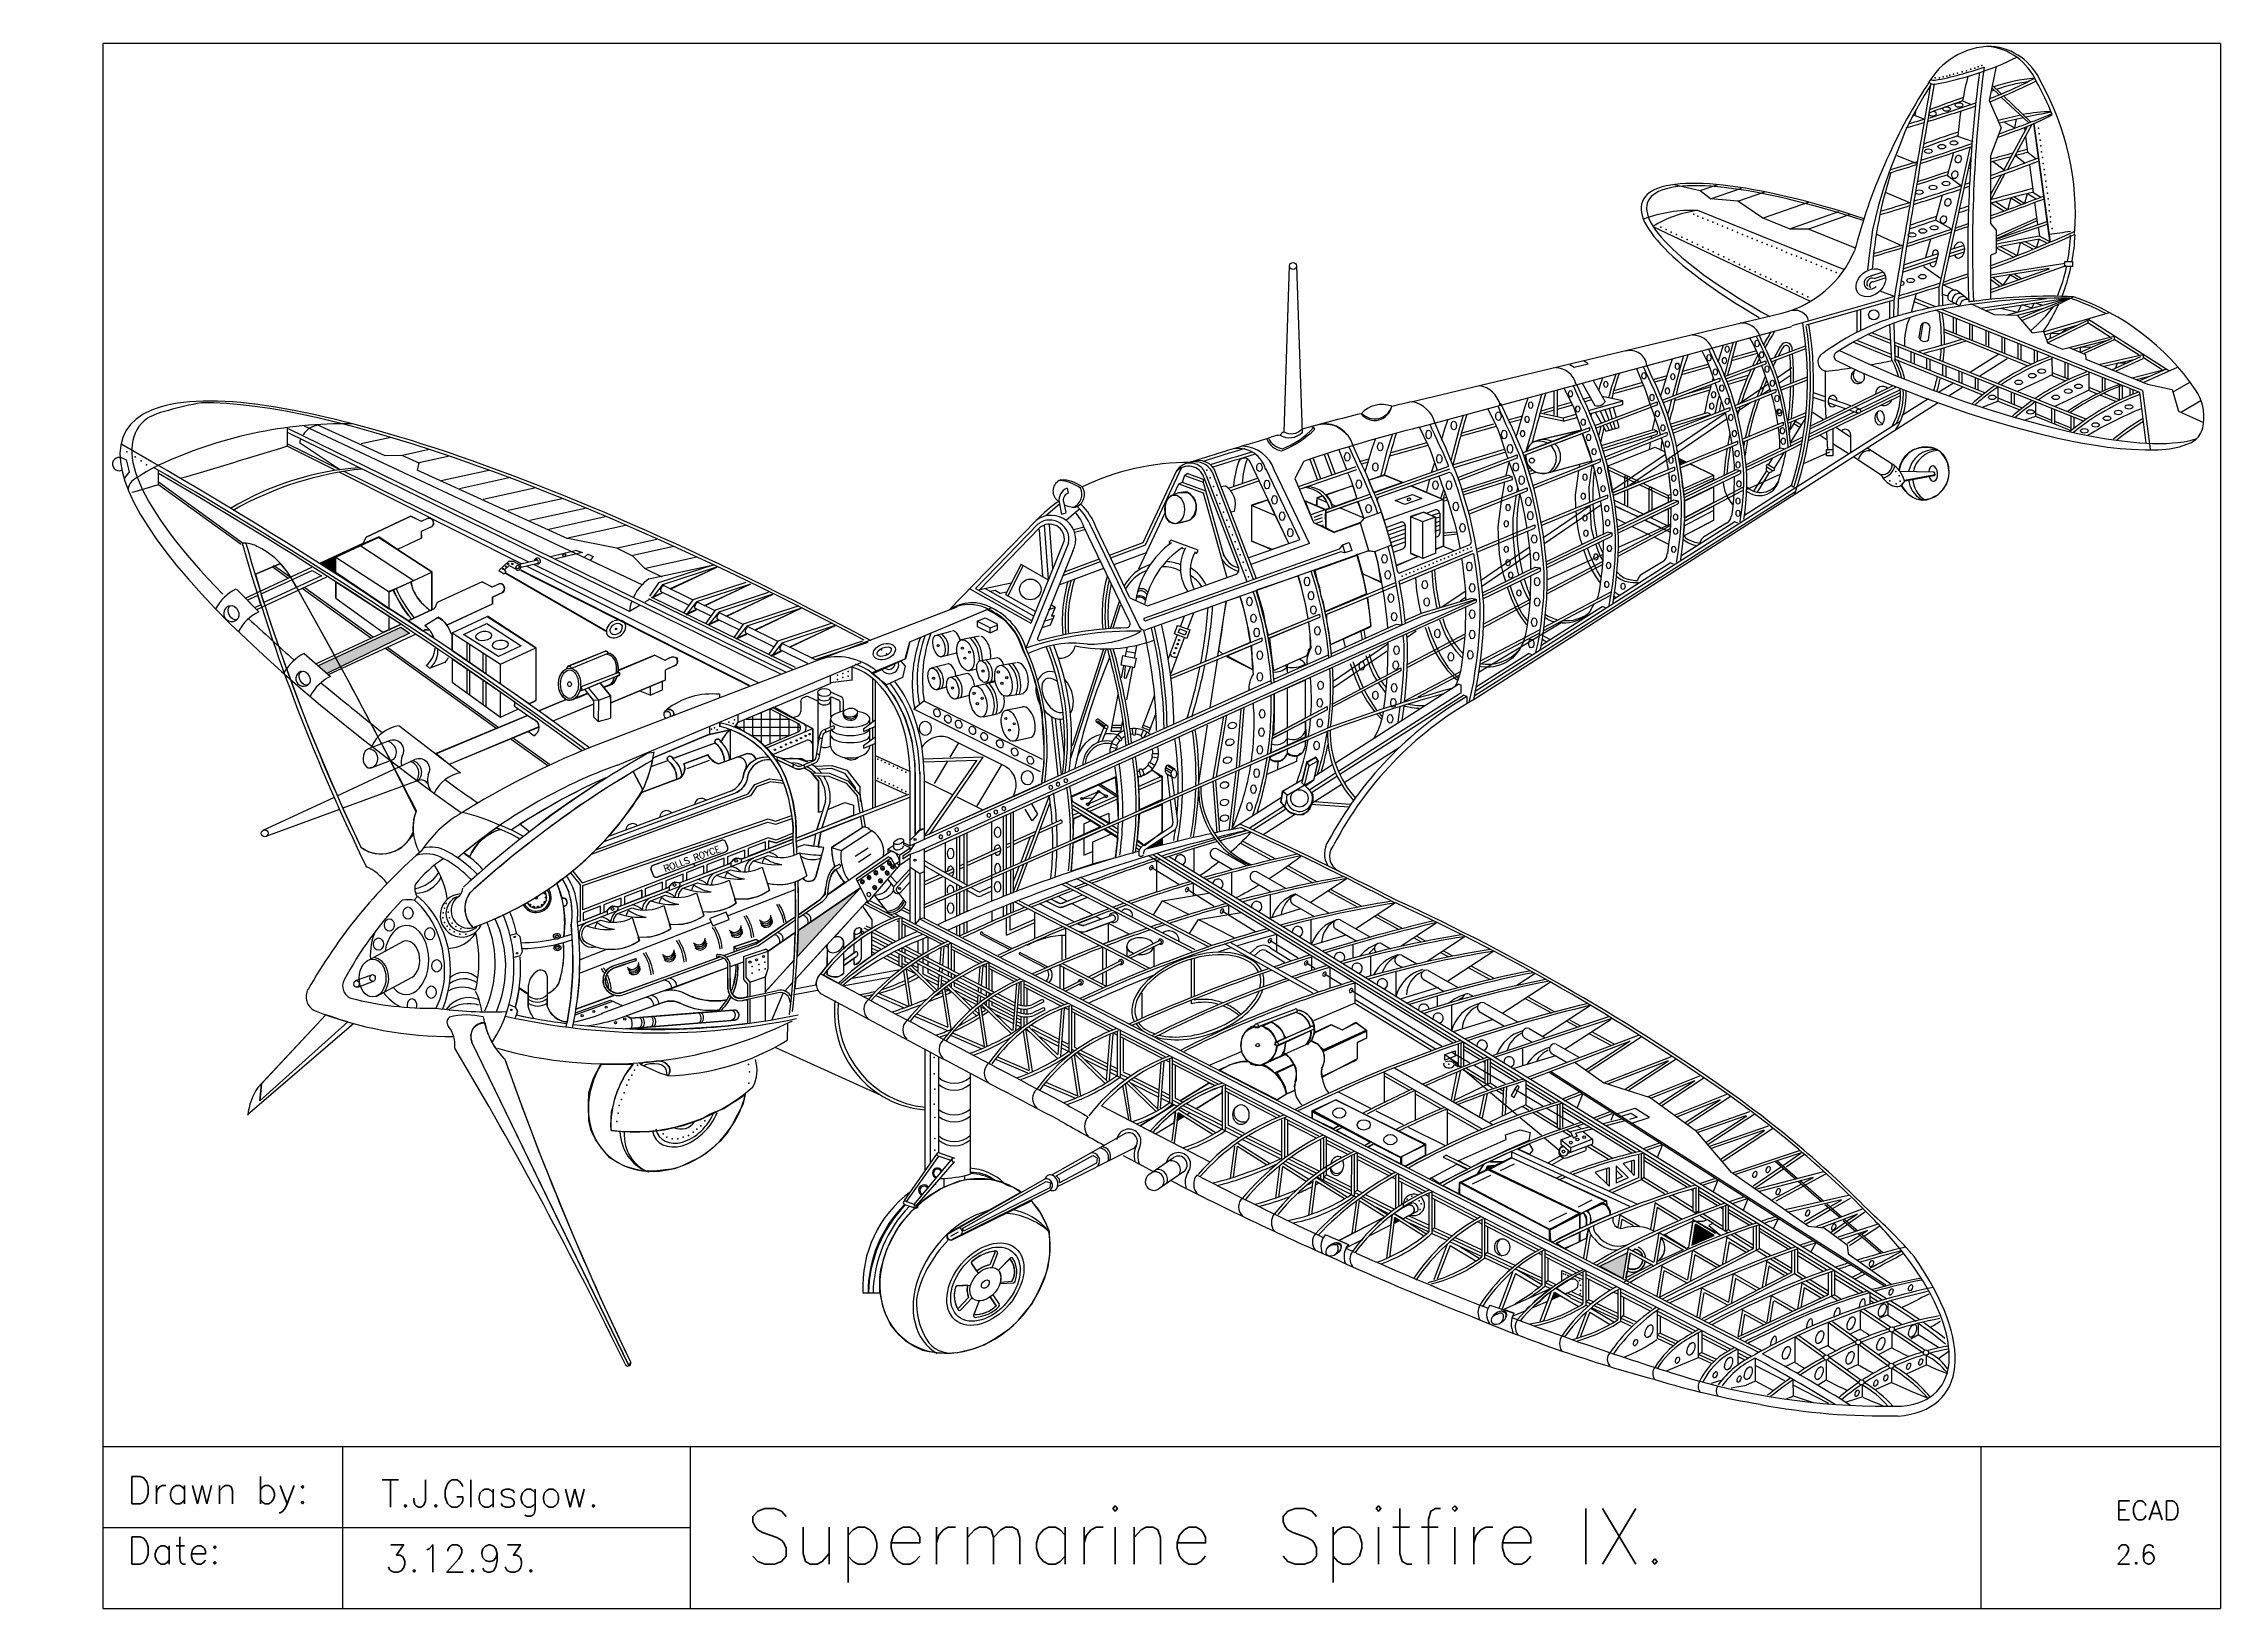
# Model space of a CAD drawing. Extents: x 4.3 to 16.6, y -10.2 to -1.3.
import ezdxf
from ezdxf.enums import TextEntityAlignment as Align

# ---------------------------------------------------------------- set-up
doc = ezdxf.new("R2010")
doc.units = 0
doc.header["$MEASUREMENT"] = 0
doc.linetypes.add('0', pattern=[0])
doc.layers.get('0').update_dxf_attribs({"linetype": 'CONTINUOUS'})
doc.layers.add('1', color=7, linetype='CONTINUOUS')
doc.layers.add('2', color=7, linetype='CONTINUOUS')
doc.styles.add('NORMAL', font='simplex')

# ---------------------------------------------------------------- blocks, each defined once
blk = doc.blocks.new('1')
at = {"color": 0, "linetype": '0'}
blk.add_arc((0, 0), 1, 246.2089, 295.0256, dxfattribs=at)
blk = doc.blocks.new('2')
at = {"color": 0, "linetype": '0'}
blk.add_arc((0, 0), 1, 336.5024, 20.0818, dxfattribs=at)
blk = doc.blocks.new('3')
at = {"color": 0, "linetype": '0'}
blk.add_arc((0, 0), 1, 235.2515, 294.3846, dxfattribs=at)
blk = doc.blocks.new('4')
at = {"color": 0, "linetype": '0'}
blk.add_arc((0, 0), 1, 271.0855, 346.3195, dxfattribs=at)
blk = doc.blocks.new('5')
at = {"color": 0, "linetype": '0'}
blk.add_arc((0, 0), 1, 270, 347.2986, dxfattribs=at)
blk = doc.blocks.new('6')
at = {"color": 0, "linetype": '0'}
blk.add_arc((0, 0), 1, 269.9997, 318.0323, dxfattribs=at)
blk = doc.blocks.new('7')
at = {"color": 0, "linetype": '0'}
blk.add_arc((0, 0), 1, 270.2273, 319.8869, dxfattribs=at)
blk = doc.blocks.new('8')
at = {"color": 0, "linetype": '0'}
blk.add_arc((0, 0), 1, 331.8027, 12.1872, dxfattribs=at)
blk = doc.blocks.new('UNITCIRCLE0')
at = {"color": 0, "linetype": '0'}
blk.add_circle((0, 0), 1, dxfattribs=at)
blk = doc.blocks.new('9')
at = {"color": 0, "linetype": '0'}
blk.add_arc((0, 0), 1, 316.0375, 333.7496, dxfattribs=at)
blk = doc.blocks.new('10')
at = {"color": 0, "linetype": '0'}
blk.add_arc((0, 0), 1, 316.0683, 334.0337, dxfattribs=at)
blk = doc.blocks.new('11')
at = {"color": 0, "linetype": '0'}
blk.add_arc((0, 0), 1, 203.2148, 15.1529, dxfattribs=at)
blk = doc.blocks.new('12')
at = {"color": 0, "linetype": '0'}
blk.add_arc((0, 0), 1, 226.4925, 354.922, dxfattribs=at)
blk = doc.blocks.new('13')
at = {"color": 0, "linetype": '0'}
blk.add_arc((0, 0), 1, 143.50177, 75.00829, dxfattribs=at)
blk = doc.blocks.new('14')
at = {"color": 0, "linetype": '0'}
blk.add_arc((0, 0), 1, 244.3301, 323.3813, dxfattribs=at)
blk = doc.blocks.new('15')
at = {"color": 0, "linetype": '0'}
blk.add_arc((0, 0), 1, 270.5178, 322.7614, dxfattribs=at)
blk = doc.blocks.new('16')
at = {"color": 0, "linetype": '0'}
blk.add_arc((0, 0), 1, 243.8876, 106.5707, dxfattribs=at)
blk = doc.blocks.new('17')
at = {"color": 0, "linetype": '0'}
blk.add_arc((0, 0), 1, 125.9962, 82.8289, dxfattribs=at)
blk = doc.blocks.new('18')
at = {"color": 0, "linetype": '0'}
blk.add_arc((0, 0), 1, 260.6422, 126.4037, dxfattribs=at)
blk = doc.blocks.new('19')
at = {"color": 0, "linetype": '0'}
blk.add_arc((0, 0), 1, 246.9505, 131.6765, dxfattribs=at)
blk = doc.blocks.new('20')
at = {"color": 0, "linetype": '0'}
blk.add_arc((0, 0), 1, 204.0711, 88.3499, dxfattribs=at)
blk = doc.blocks.new('21')
at = {"color": 0, "linetype": '0'}
blk.add_arc((0, 0), 1, 181.6632, 360, dxfattribs=at)
blk = doc.blocks.new('22')
at = {"color": 0, "linetype": '0'}
blk.add_arc((0, 0), 1, 344.59, 196.0936, dxfattribs=at)
blk = doc.blocks.new('23')
at = {"color": 0, "linetype": '0'}
blk.add_arc((0, 0), 1, 180.0004, 359.9996, dxfattribs=at)
blk = doc.blocks.new('24')
at = {"color": 0, "linetype": '0'}
blk.add_arc((0, 0), 1, 109.3917, 68.8188, dxfattribs=at)
blk = doc.blocks.new('25')
at = {"color": 0, "linetype": '0'}
blk.add_arc((0, 0), 1, 180, 360, dxfattribs=at)
blk = doc.blocks.new('26')
at = {"color": 0, "linetype": '0'}
blk.add_arc((0, 0), 1, 180, 360, dxfattribs=at)
blk = doc.blocks.new('27')
at = {"color": 0, "linetype": '0'}
blk.add_arc((0, 0), 1, 177.2144, 360, dxfattribs=at)
blk = doc.blocks.new('28')
at = {"color": 0, "linetype": '0'}
blk.add_arc((0, 0), 1, 177.2157, 360, dxfattribs=at)
blk = doc.blocks.new('29')
at = {"color": 0, "linetype": '0'}
blk.add_arc((0, 0), 1, 253.3521, 274.715, dxfattribs=at)
blk = doc.blocks.new('30')
at = {"color": 0, "linetype": '0'}
blk.add_arc((0, 0), 1, 284.5722, 293.8615, dxfattribs=at)
blk = doc.blocks.new('31')
at = {"color": 0, "linetype": '0'}
blk.add_arc((0, 0), 1, 178.772, 352.2593, dxfattribs=at)
blk = doc.blocks.new('32')
at = {"color": 0, "linetype": '0'}
blk.add_arc((0, 0), 1, 83.4568, 131.0789, dxfattribs=at)
blk = doc.blocks.new('33')
at = {"color": 0, "linetype": '0'}
blk.add_arc((0, 0), 1, 46.2531, 327.9716, dxfattribs=at)
blk = doc.blocks.new('34')
at = {"color": 0, "linetype": '0'}
blk.add_arc((0, 0), 1, 47.4833, 187.3791, dxfattribs=at)
blk = doc.blocks.new('35')
at = {"color": 0, "linetype": '0'}
blk.add_arc((0, 0), 1, 153.9288, 294.8564, dxfattribs=at)
blk = doc.blocks.new('36')
at = {"color": 0, "linetype": '0'}
blk.add_arc((0, 0), 1, 142.2473, 195.7038, dxfattribs=at)
blk = doc.blocks.new('37')
at = {"color": 0, "linetype": '0'}
blk.add_arc((0, 0), 1, 147.1949, 196.9187, dxfattribs=at)
blk = doc.blocks.new('38')
at = {"color": 0, "linetype": '0'}
blk.add_arc((0, 0), 1, 109.187, 311.3073, dxfattribs=at)
blk = doc.blocks.new('39')
at = {"color": 0, "linetype": '0'}
blk.add_arc((0, 0), 1, 153.929, 294.8567, dxfattribs=at)
blk = doc.blocks.new('40')
at = {"color": 0, "linetype": '0'}
blk.add_arc((0, 0), 1, 155.41988, 235.9456, dxfattribs=at)
blk = doc.blocks.new('41')
at = {"color": 0, "linetype": '0'}
blk.add_arc((0, 0), 1, 155.6705, 245.8349, dxfattribs=at)
blk = doc.blocks.new('42')
at = {"color": 0, "linetype": '0'}
blk.add_arc((0, 0), 1, 16.662, 241.3158, dxfattribs=at)
blk = doc.blocks.new('43')
at = {"color": 0, "linetype": '0'}
blk.add_arc((0, 0), 1, 82.9644, 180.0019, dxfattribs=at)
blk = doc.blocks.new('44')
at = {"color": 0, "linetype": '0'}
blk.add_arc((0, 0), 1, 275.21147, 263.99704, dxfattribs=at)
blk = doc.blocks.new('45')
at = {"color": 0, "linetype": '0'}
blk.add_arc((0, 0), 1, 275.21915, 263.99704, dxfattribs=at)
blk = doc.blocks.new('46')
at = {"color": 0, "linetype": '0'}
blk.add_arc((0, 0), 1, 275.21526, 263.99097, dxfattribs=at)
blk = doc.blocks.new('47')
at = {"color": 0, "linetype": '0'}
blk.add_arc((0, 0), 1, 342.3207, 125.2164, dxfattribs=at)
blk = doc.blocks.new('48')
at = {"color": 0, "linetype": '0'}
blk.add_arc((0, 0), 1, 276.0757, 64.4866, dxfattribs=at)
blk = doc.blocks.new('49')
at = {"color": 0, "linetype": '0'}
blk.add_arc((0, 0), 1, 202.4839, 245.0477, dxfattribs=at)
blk = doc.blocks.new('50')
at = {"color": 0, "linetype": '0'}
blk.add_arc((0, 0), 1, 258.5212, 355.9733, dxfattribs=at)
blk = doc.blocks.new('51')
at = {"color": 0, "linetype": '0'}
blk.add_arc((0, 0), 1, 255.1178, 0.0112, dxfattribs=at)
blk = doc.blocks.new('52')
at = {"color": 0, "linetype": '0'}
blk.add_arc((0, 0), 1, 192.502, 241.6128, dxfattribs=at)
blk = doc.blocks.new('53')
at = {"color": 0, "linetype": '0'}
blk.add_arc((0, 0), 1, 8.7464, 200.5325, dxfattribs=at)
blk = doc.blocks.new('54')
at = {"color": 0, "linetype": '0'}
blk.add_arc((0, 0), 1, 354.739, 35.685, dxfattribs=at)
blk = doc.blocks.new('55')
at = {"color": 0, "linetype": '0'}
blk.add_arc((0, 0), 1, 186.8702, 1.375, dxfattribs=at)
blk = doc.blocks.new('56')
at = {"color": 0, "linetype": '0'}
blk.add_arc((0, 0), 1, 271.2413, 354.7029, dxfattribs=at)
blk = doc.blocks.new('57')
at = {"color": 0, "linetype": '0'}
blk.add_arc((0, 0), 1, 259.2905, 354.2941, dxfattribs=at)
blk = doc.blocks.new('58')
at = {"color": 0, "linetype": '0'}
blk.add_arc((0, 0), 1, 253.023, 6.2346, dxfattribs=at)
blk = doc.blocks.new('59')
at = {"color": 0, "linetype": '0'}
blk.add_arc((0, 0), 1, 186.6671, 355.7042, dxfattribs=at)
blk = doc.blocks.new('60')
at = {"color": 0, "linetype": '0'}
blk.add_arc((0, 0), 1, 284.9958, 346.1674, dxfattribs=at)
blk = doc.blocks.new('61')
at = {"color": 0, "linetype": '0'}
blk.add_arc((0, 0), 1, 237.3183, 344.8998, dxfattribs=at)
blk = doc.blocks.new('62')
at = {"color": 0, "linetype": '0'}
blk.add_arc((0, 0), 1, 180.3658, 273.2358, dxfattribs=at)
blk = doc.blocks.new('63')
at = {"color": 0, "linetype": '0'}
blk.add_arc((0, 0), 1, 304.9435, 173.4516, dxfattribs=at)
blk = doc.blocks.new('64')
at = {"color": 0, "linetype": '0'}
blk.add_arc((0, 0), 1, 326.01462, 33.65875, dxfattribs=at)
blk = doc.blocks.new('65')
at = {"color": 0, "linetype": '0'}
blk.add_arc((0, 0), 1, 48.98464, 99.26824, dxfattribs=at)
blk = doc.blocks.new('66')
at = {"color": 0, "linetype": '0'}
blk.add_arc((0, 0), 1, 111.0714, 174.76532, dxfattribs=at)
blk = doc.blocks.new('67')
at = {"color": 0, "linetype": '0'}
blk.add_arc((0, 0), 1, 206.78006, 296.67799, dxfattribs=at)
blk = doc.blocks.new('68')
at = {"color": 0, "linetype": '0'}
blk.add_arc((0, 0), 1, 126.7403, 67.9231, dxfattribs=at)
blk = doc.blocks.new('69')
at = {"color": 0, "linetype": '0'}
blk.add_arc((0, 0), 1, 74.5725, 52.8738, dxfattribs=at)
blk = doc.blocks.new('70')
at = {"color": 0, "linetype": '0'}
blk.add_arc((0, 0), 1, 276.1305, 339.7851, dxfattribs=at)
blk = doc.blocks.new('71')
at = {"color": 0, "linetype": '0'}
blk.add_arc((0, 0), 1, 76.1496, 73.3036, dxfattribs=at)
blk = doc.blocks.new('72')
at = {"color": 0, "linetype": '0'}
blk.add_arc((0, 0), 1, 18.8849, 260.1361, dxfattribs=at)
blk = doc.blocks.new('73')
at = {"color": 0, "linetype": '0'}
blk.add_arc((0, 0), 1, 266.0825, 77.4395, dxfattribs=at)
blk = doc.blocks.new('74')
at = {"color": 0, "linetype": '0'}
blk.add_arc((0, 0), 1, 136.5025, 82.2634, dxfattribs=at)
blk = doc.blocks.new('75')
at = {"color": 0, "linetype": '0'}
blk.add_arc((0, 0), 1, 274.3775, 224.0945, dxfattribs=at)
blk = doc.blocks.new('76')
at = {"color": 0, "linetype": '0'}
blk.add_arc((0, 0), 1, 279.5607, 126.7366, dxfattribs=at)
blk = doc.blocks.new('77')
at = {"color": 0, "linetype": '0'}
blk.add_arc((0, 0), 1, 279.5576, 126.7366, dxfattribs=at)
blk = doc.blocks.new('78')
at = {"color": 0, "linetype": '0'}
blk.add_arc((0, 0), 1, 279.5592, 126.7349, dxfattribs=at)
blk = doc.blocks.new('79')
at = {"color": 0, "linetype": '0'}
blk.add_arc((0, 0), 1, 279.5578, 126.74, dxfattribs=at)
blk = doc.blocks.new('80')
at = {"color": 0, "linetype": '0'}
blk.add_arc((0, 0), 1, 341.1806, 359.749, dxfattribs=at)
blk = doc.blocks.new('81')
at = {"color": 0, "linetype": '0'}
blk.add_arc((0, 0), 1, 338.9151, 359.6064, dxfattribs=at)
blk = doc.blocks.new('82')
at = {"color": 0, "linetype": '0'}
blk.add_arc((0, 0), 1, 275.21147, 263.99097, dxfattribs=at)
blk = doc.blocks.new('83')
at = {"color": 0, "linetype": '0'}
blk.add_arc((0, 0), 1, 275.21147, 263.99258, dxfattribs=at)
blk = doc.blocks.new('84')
at = {"color": 0, "linetype": '0'}
blk.add_arc((0, 0), 1, 275.21147, 263.99704, dxfattribs=at)
blk = doc.blocks.new('85')
at = {"color": 0, "linetype": '0'}
blk.add_arc((0, 0), 1, 275.21147, 263.99704, dxfattribs=at)
blk = doc.blocks.new('86')
at = {"color": 0, "linetype": '0'}
blk.add_arc((0, 0), 1, 287.64783, 60.18496, dxfattribs=at)
blk = doc.blocks.new('87')
at = {"color": 0, "linetype": '0'}
blk.add_arc((0, 0), 1, 288.19551, 61.43819, dxfattribs=at)
blk = doc.blocks.new('88')
at = {"color": 0, "linetype": '0'}
blk.add_arc((0, 0), 1, 62.0436, 294.8679, dxfattribs=at)
blk = doc.blocks.new('89')
at = {"color": 0, "linetype": '0'}
blk.add_arc((0, 0), 1, 107.0576, 73.8316, dxfattribs=at)
blk = doc.blocks.new('90')
at = {"color": 0, "linetype": '0'}
blk.add_arc((0, 0), 1, 144.1694, 202.628, dxfattribs=at)
blk = doc.blocks.new('91')
at = {"color": 0, "linetype": '0'}
blk.add_arc((0, 0), 1, 57.8237, 104.9603, dxfattribs=at)
blk = doc.blocks.new('92')
at = {"color": 0, "linetype": '0'}
blk.add_arc((0, 0), 1, 66.9977, 174.8391, dxfattribs=at)
blk = doc.blocks.new('93')
at = {"color": 0, "linetype": '0'}
blk.add_arc((0, 0), 1, 223.6975, 284.2534, dxfattribs=at)
blk = doc.blocks.new('94')
at = {"color": 0, "linetype": '0'}
blk.add_arc((0, 0), 1, 235.9767, 346.8765, dxfattribs=at)
blk = doc.blocks.new('95')
at = {"color": 0, "linetype": '0'}
blk.add_arc((0, 0), 1, 155.3544, 259.9626, dxfattribs=at)
blk = doc.blocks.new('96')
at = {"color": 0, "linetype": '0'}
blk.add_arc((0, 0), 1, 342.5456, 41.8353, dxfattribs=at)
blk = doc.blocks.new('97')
at = {"color": 0, "linetype": '0'}
blk.add_arc((0, 0), 1, 337.4285, 82.8183, dxfattribs=at)
blk = doc.blocks.new('98')
at = {"color": 0, "linetype": '0'}
blk.add_arc((0, 0), 1, 107.696, 312.1451, dxfattribs=at)
blk = doc.blocks.new('99')
at = {"color": 0, "linetype": '0'}
blk.add_arc((0, 0), 1, 153.4388, 130.0311, dxfattribs=at)
blk = doc.blocks.new('100')
at = {"color": 0, "linetype": '0'}
blk.add_arc((0, 0), 1, 219.8678, 337.9805, dxfattribs=at)
blk = doc.blocks.new('101')
at = {"color": 0, "linetype": '0'}
blk.add_arc((0, 0), 1, 4.198, 183.2195, dxfattribs=at)
blk = doc.blocks.new('102')
at = {"color": 0, "linetype": '0'}
blk.add_arc((0, 0), 1, 188.9377, 214.5904, dxfattribs=at)
blk = doc.blocks.new('103')
at = {"color": 0, "linetype": '0'}
blk.add_arc((0, 0), 1, 4.1715, 184.0881, dxfattribs=at)
blk = doc.blocks.new('104')
at = {"color": 0, "linetype": '0'}
blk.add_arc((0, 0), 1, 220.7833, 334.4482, dxfattribs=at)
blk = doc.blocks.new('105')
at = {"color": 0, "linetype": '0'}
blk.add_arc((0, 0), 1, 189.1461, 216.6098, dxfattribs=at)

msp = doc.modelspace()

# ---------------------------------------------------------------- linework, layer by layer
at = {"layer": '1', "color": 7, "linetype": '0'}
for p, q in [((15.10612, -1.830543), (15.191856, -1.861784)), ((14.763177, -1.939887), (14.871279, -1.982844)), ((15.050205, -2.053137), (15.128486, -2.111715)), ((13.650563, -2.138855), (13.749517, -2.104299)), ((13.709011, -2.185391), (13.884353, -2.12416)), ((13.867988, -2.197637), (14.015275, -2.146202)), ((14.008262, -2.293157), (14.262837, -2.204256)), ((14.696079, -2.14686), (14.834002, -2.205437)), ((14.157887, -2.354387), (14.435028, -2.257608)), ((14.265429, -2.354387), (14.494797, -2.27429)), ((14.983109, -2.306972), (15.068844, -2.353834)), ((13.381452, -2.342656), (14.272846, -2.764845)), ((14.64762, -2.385075), (14.792999, -2.451461)), ((11.295495, -3.504272), (11.32656, -2.56443)), ((11.365908, -2.56443), (11.397126, -3.508905)), ((14.916011, -2.568617), (15.009201, -2.635004)), ((15.291749, -2.615981), (15.715444, -2.549836)), ((15.624982, -2.580296), (15.292909, -2.632137)), ((15.293764, -2.69926), (15.626891, -2.581098)), ((15.719387, -2.565417), (15.296028, -2.715585)), ((14.666259, -2.705297), (14.748266, -2.736538)), ((15.030073, -2.672987), (15.08477, -2.69959)), ((15.108212, -2.70573), (15.170723, -2.756891)), ((15.29333, -2.639877), (15.344999, -2.680039)), ((15.308331, -2.631147), (15.365002, -2.673054)), ((15.365002, -2.673054), (15.405004, -2.615432)), ((15.405004, -2.615432), (15.451673, -2.641624)), ((15.428339, -2.61194), (15.468341, -2.636385)), ((12.015532, -3.333522), (14.11113, -2.832839)), ((14.749458, -2.737336), (14.168305, -2.904882)), ((14.745111, -2.757834), (14.249767, -2.900641)), ((14.535945, -2.815859), (14.535945, -2.938905)), ((14.557582, -2.81262), (14.557582, -2.929193)), ((14.721547, -2.7641), (14.721547, -2.861462)), ((14.872325, -2.721657), (14.84451, -2.828097)), ((14.947635, -2.80272), (14.860773, -2.767774)), ((14.982996, -2.796761), (14.866088, -2.749529)), ((15.018353, -2.724149), (15.051561, -2.73438)), ((15.057423, -2.758939), (15.119933, -2.791681)), ((15.235412, -2.804692), (15.609226, -2.748995)), ((15.262849, -2.816405), (15.715084, -2.749024)), ((15.350016, -2.804311), (15.44762, -2.826103)), ((15.388666, -2.84123), (15.734285, -2.748325)), ((15.445169, -2.844299), (15.593914, -2.804315)), ((15.44762, -2.826103), (15.47002, -2.784196)), ((15.457911, -2.860662), (15.593758, -2.803734)), ((15.47002, -2.784196), (15.526024, -2.802636)), ((15.526024, -2.802636), (15.542024, -2.77414)), ((15.542024, -2.77414), (15.588426, -2.787549)), ((15.593758, -2.803734), (15.739367, -2.748179)), ((12.062643, -3.477628), (14.168972, -2.906852)), ((14.721547, -2.894707), (14.732881, -3.101303)), ((14.746481, -2.892333), (14.751015, -3.098928)), ((14.898416, -2.901747), (14.886645, -2.968966)), ((14.909046, -2.891008), (14.894238, -2.982092)), ((14.942077, -2.983285), (14.951189, -2.912088)), ((13.97234, -3.061377), (13.827173, -3.101895)), ((13.967747, -3.045794), (13.834349, -3.083029)), ((14.046779, -3.092335), (14.246807, -3.016574)), ((14.051447, -3.107207), (14.247666, -3.032887)), ((14.539253, -2.986945), (14.730737, -3.065035)), ((14.755334, -3.075066), (15.263267, -3.282208)), ((15.180361, -3.164782), (15.338449, -3.064897)), ((12.912191, -3.12201), (12.936302, -3.138354)), ((12.936302, -3.138354), (13.01614, -3.119278)), ((13.01614, -3.119278), (12.992606, -3.103325)), ((13.463992, -3.186404), (13.382922, -3.209032)), ((13.435098, -3.324013), (13.760163, -3.200892)), ((13.702045, -3.136822), (13.54359, -3.18105)), ((13.694001, -3.122203), (13.549924, -3.162419)), ((13.760648, -3.200049), (13.760648, -3.217042)), ((13.787971, -3.19036), (14.021095, -3.102064)), ((13.794229, -3.204629), (14.020978, -3.118747)), ((13.924312, -3.183339), (13.800849, -3.220888)), ((14.021199, -3.101273), (14.021199, -3.118267)), ((14.086648, -3.196727), (14.168693, -3.140657)), ((14.096287, -3.227133), (14.158535, -3.184592)), ((14.1021, -3.253171), (14.25745, -3.191602)), ((14.356945, -3.157212), (14.356945, -3.347146)), ((15.232176, -3.187467), (15.387809, -3.087908)), ((12.824696, -3.410262), (12.824696, -3.275051)), ((12.840837, -3.267622), (12.840837, -3.416204)), ((12.981688, -3.22899), (13.054021, -3.355286)), ((13.026849, -3.308421), (12.984682, -3.32019)), ((13.034332, -3.323195), (12.997428, -3.333497)), ((13.044093, -3.214131), (13.112461, -3.333505)), ((13.21287, -3.328541), (13.095195, -3.30308)), ((13.328908, -3.240973), (13.157548, -3.288804)), ((13.3243, -3.225395), (13.161095, -3.270949)), ((13.456442, -3.205375), (13.391534, -3.223492)), ((13.441708, -3.338148), (13.760749, -3.217309)), ((13.703732, -3.267532), (13.509381, -3.326644)), ((13.710165, -3.248471), (13.583373, -3.287033)), ((13.914337, -3.203478), (13.807405, -3.236001)), ((13.845609, -3.354824), (14.077741, -3.262825)), ((13.84983, -3.370877), (14.078659, -3.280186)), ((13.876363, -3.340434), (14.033051, -3.233355)), ((13.999468, -3.293298), (14.044853, -3.26228)), ((14.077484, -3.262178), (14.077484, -3.279405)), ((14.10707, -3.268927), (14.257316, -3.209381)), ((14.262957, -3.551958), (14.782712, -3.29894)), ((14.272791, -3.487637), (14.761544, -3.249711)), ((14.275286, -3.469214), (14.738121, -3.243906)), ((14.357136, -3.332733), (14.288913, -3.308542)), ((14.357096, -3.305894), (14.290422, -3.282253)), ((14.502627, -3.357495), (14.377357, -3.313078)), ((14.553736, -3.375367), (14.783289, -3.263621)), ((14.558219, -3.390392), (14.78343, -3.280759)), ((14.795226, -3.408123), (14.941011, -3.31601)), ((15.000688, -3.278306), (15.082595, -3.226553)), ((15.058197, -3.29876), (15.136013, -3.24898)), ((15.334915, -3.311774), (15.471514, -3.36814)), ((12.366353, -5.020723), (14.996206, -3.338416)), ((12.376927, -4.970154), (14.783988, -3.441122)), ((12.64514, -3.414964), (12.560713, -3.43853)), ((12.633791, -3.434996), (12.56679, -3.453698)), ((12.73957, -3.412821), (12.87578, -3.442291)), ((12.744832, -3.395403), (12.875316, -3.423634)), ((12.824071, -3.365021), (12.749311, -3.385889)), ((12.82382, -3.381955), (12.764381, -3.398545)), ((12.928338, -3.352782), (12.841149, -3.377118)), ((12.919154, -3.338481), (12.841399, -3.360184)), ((12.874252, -3.444211), (12.952878, -3.42206)), ((12.875316, -3.423634), (12.947371, -3.403335)), ((12.875316, -3.423634), (12.875316, -3.441464)), ((13.017187, -3.383667), (13.21287, -3.328541)), ((13.024396, -3.401914), (13.212732, -3.348856)), ((13.053882, -3.4684), (13.407106, -3.334614)), ((13.055439, -3.392432), (13.09175, -3.455834)), ((13.058367, -3.48334), (13.406989, -3.351298)), ((13.083805, -3.385002), (13.110972, -3.443506)), ((13.110752, -3.377573), (13.132297, -3.435944)), ((13.134863, -3.371629), (13.152608, -3.431269)), ((13.157015, -3.446083), (13.168902, -3.486039)), ((13.176187, -3.422094), (13.160198, -3.365342)), ((13.192078, -3.478506), (13.180377, -3.43697)), ((13.212732, -3.348856), (13.212732, -3.328541)), ((13.250406, -3.8052), (13.802153, -3.428141)), ((13.406825, -3.334934), (13.406825, -3.351928)), ((13.480778, -3.460196), (13.692117, -3.394012)), ((13.485606, -3.47535), (13.710838, -3.404815)), ((13.491554, -3.495145), (13.817947, -3.365788)), ((13.497144, -3.510655), (13.818118, -3.383445)), ((13.514802, -3.587522), (13.791861, -3.398182)), ((13.690729, -3.393768), (13.709077, -3.403378)), ((13.817849, -3.365538), (13.817849, -3.382765)), ((13.856179, -3.391219), (13.935064, -3.33731)), ((14.1425, -3.439235), (14.249323, -3.395015)), ((14.145997, -3.455642), (14.24776, -3.413517)), ((14.191893, -3.437348), (14.158363, -3.491185)), ((14.247695, -3.422242), (14.160371, -3.562458)), ((14.188776, -3.443631), (14.22255, -3.464666)), ((14.265177, -3.533045), (14.54301, -3.397796)), ((14.268015, -3.514456), (14.521139, -3.391236)), ((14.287066, -3.393145), (14.346789, -3.431931)), ((14.356945, -3.347146), (14.361328, -3.427517)), ((14.472378, -3.373595), (14.374037, -3.338725)), ((14.541654, -3.398158), (14.493821, -3.381198)), ((14.551612, -3.374865), (14.52347, -3.364887)), ((15.546939, -3.399263), (15.637938, -3.436814)), ((15.654121, -3.443492), (15.746456, -3.481593)), ((5.950812, -3.716092), (5.655211, -3.571291)), ((5.657426, -3.583826), (5.657426, -3.479444)), ((5.65842, -3.508118), (8.449362, -4.875276)), ((5.659506, -3.484536), (8.479046, -4.864461)), ((5.950812, -3.716092), (5.724303, -3.566527)), ((7.662777, -4.37), (5.753192, -3.47195)), ((6.209608, -3.639112), (5.825415, -3.464384)), ((6.240618, -3.535164), (6.074039, -3.571612)), ((12.102465, -3.566437), (11.90015, -3.622908)), ((12.495425, -3.473617), (12.297216, -3.528942)), ((12.481136, -3.460742), (12.300673, -3.511114)), ((12.645207, -3.623187), (13.024652, -3.479471)), ((12.650227, -3.637925), (13.024886, -3.496021)), ((12.735653, -3.548931), (12.977388, -3.493098)), ((13.024617, -3.479379), (13.024617, -3.495311)), ((13.105418, -3.481659), (13.086459, -3.564346)), ((13.092183, -3.581892), (13.385429, -3.490057)), ((13.094694, -3.597771), (13.404953, -3.500609)), ((13.098338, -3.467334), (13.11687, -3.499692)), ((13.100381, -3.613011), (13.40591, -3.51733)), ((13.111487, -3.645774), (13.463144, -3.506404)), ((13.115909, -3.661748), (13.463315, -3.524062)), ((13.11687, -3.499692), (13.192078, -3.478506)), ((13.11879, -3.46034), (13.134863, -3.494954)), ((13.138769, -3.45348), (13.151883, -3.489011)), ((13.387994, -3.489874), (13.406342, -3.499485)), ((13.406342, -3.499485), (13.406342, -3.517333)), ((13.463013, -3.506978), (13.463013, -3.523299)), ((13.534336, -3.690987), (13.861042, -3.555746)), ((13.861121, -3.555032), (13.861121, -3.572258)), ((13.888111, -3.544541), (14.119027, -3.448952)), ((13.89055, -3.561386), (14.119248, -3.466714)), ((14.119027, -3.448952), (14.119027, -3.466178)), ((14.159163, -3.567446), (14.231483, -3.53224)), ((14.160324, -3.584089), (14.228645, -3.55083)), ((14.161984, -3.60111), (14.224954, -3.570457)), ((14.180263, -3.455895), (14.213537, -3.476617)), ((14.32838, -3.521905), (14.368744, -3.548118)), ((14.365581, -3.505461), (14.370892, -3.602826)), ((14.400838, -3.56896), (14.492287, -3.628351)), ((14.401108, -3.485944), (14.401108, -3.602826)), ((14.417701, -3.477984), (14.500955, -3.532051)), ((14.501328, -3.51901), (14.501328, -3.623461)), ((4.708462, -3.644297), (4.743013, -3.662395)), ((4.743013, -3.662395), (4.760289, -3.730264)), ((5.657426, -3.584824), (5.919932, -3.716599)), ((6.308226, -3.637253), (6.210176, -3.639612)), ((6.458992, -3.604265), (6.308226, -3.637253)), ((6.308226, -3.637253), (6.399902, -3.678946)), ((6.400074, -3.678661), (6.389761, -3.721194)), ((6.572452, -3.640945), (6.400074, -3.678661)), ((11.322618, -4.135352), (11.104847, -3.676591)), ((11.40553, -3.673659), (11.356538, -3.768415)), ((11.441076, -3.658325), (11.484673, -3.776311)), ((11.45974, -3.65389), (11.50178, -3.767664)), ((11.523048, -3.632094), (11.565316, -3.746487)), ((11.541203, -3.626282), (11.584691, -3.743975)), ((11.773307, -3.658313), (11.721005, -3.672912)), ((11.773958, -3.674996), (11.731188, -3.686934)), ((12.109469, -3.581347), (11.892589, -3.641883)), ((12.541598, -3.603887), (12.254405, -3.691237)), ((12.549635, -3.618548), (12.258661, -3.707048)), ((12.278507, -3.762076), (12.615091, -3.634594)), ((12.284451, -3.776465), (12.616212, -3.650808)), ((12.615034, -3.634445), (12.615034, -3.649315)), ((12.703376, -3.807518), (13.084416, -3.656502)), ((12.708392, -3.823255), (13.084543, -3.674178)), ((12.795611, -3.734379), (13.036395, -3.668576)), ((13.084813, -3.655768), (13.084813, -3.673124)), ((13.12451, -3.69732), (13.395544, -3.589903)), ((13.150424, -3.836535), (13.452993, -3.629762)), ((13.395544, -3.589903), (13.447546, -3.61498)), ((13.526911, -3.653253), (13.57203, -3.675012)), ((13.537514, -3.707526), (13.860944, -3.573641)), ((13.594327, -3.685764), (13.725524, -3.749032)), ((13.90758, -3.689917), (14.104655, -3.593981)), ((13.909125, -3.706372), (14.160324, -3.584089)), ((13.910916, -3.72333), (14.161984, -3.60111)), ((14.035539, -3.688891), (14.068813, -3.709615)), ((14.059169, -3.650461), (14.035617, -3.688277)), ((14.124746, -3.61966), (14.068527, -3.708958)), ((14.10428, -3.594187), (14.129194, -3.599474)), ((14.240038, -3.681339), (14.383436, -3.616544)), ((14.518959, -3.645672), (14.673895, -3.746293)), ((14.598551, -3.595433), (14.736537, -3.685044)), ((4.760289, -3.730264), (4.734376, -3.766461)), ((4.926571, -3.787118), (5.408515, -4.134909)), ((4.926636, -3.802776), (4.926636, -3.721306)), ((4.926802, -3.802097), (5.395296, -4.140182)), ((5.950591, -3.73199), (6.981974, -4.249732)), ((7.021298, -4.240477), (5.977177, -3.729007)), ((7.243222, -4.109194), (6.390131, -3.721214)), ((6.796127, -3.722508), (6.525859, -3.781644)), ((6.917882, -3.762368), (6.630204, -3.825313)), ((10.49765, -4.130769), (10.687182, -3.725868)), ((10.510788, -4.143314), (10.714937, -3.707189)), ((10.671597, -3.857575), (10.699813, -3.797298)), ((10.699882, -3.797152), (10.837233, -3.848089)), ((10.700493, -3.797904), (10.71985, -3.788025)), ((10.718944, -3.78779), (10.851201, -3.836839)), ((10.71985, -3.788025), (10.733747, -3.749549)), ((10.733406, -3.750167), (10.837574, -3.788797)), ((10.733747, -3.749549), (10.74665, -3.73863)), ((10.746088, -3.738286), (10.841991, -3.773853)), ((10.837396, -3.788047), (10.955002, -4.207409)), ((10.837475, -3.788544), (10.841371, -3.774486)), ((10.841442, -3.761272), (11.037728, -4.273072)), ((10.854428, -3.750814), (11.084774, -4.351419)), ((10.888574, -3.730011), (11.12139, -4.337057)), ((10.898062, -3.710429), (11.136721, -4.33271)), ((10.937085, -3.813181), (10.963518, -3.808566)), ((10.980187, -3.822755), (11.145915, -3.765964)), ((10.994303, -3.835078), (11.152375, -3.780909)), ((11.384326, -4.112958), (11.193245, -3.710424)), ((11.438479, -4.136318), (11.240371, -3.718976)), ((11.356538, -3.768415), (11.462061, -4.017148)), ((11.377744, -3.812415), (11.704336, -3.700499)), ((11.382377, -3.827986), (11.708128, -3.716358)), ((11.684009, -3.808406), (11.532031, -3.860485)), ((11.864221, -3.746651), (11.775828, -3.776942)), ((12.226161, -3.69932), (11.80671, -3.848217)), ((12.232343, -3.714557), (11.817268, -3.861901)), ((11.834957, -3.872421), (12.222459, -3.734866)), ((11.864221, -3.746651), (11.96949, -3.79106)), ((12.015728, -3.810566), (12.196375, -3.886773)), ((12.302392, -3.829229), (12.561353, -3.74813)), ((12.304529, -3.845225), (12.585151, -3.757344)), ((12.308522, -3.860996), (12.587582, -3.773604)), ((12.563484, -3.748379), (12.585037, -3.756981)), ((12.585037, -3.756981), (12.586063, -3.774184)), ((12.674288, -3.712762), (12.688766, -3.708228)), ((12.678487, -3.728115), (12.702816, -3.720495)), ((12.684349, -3.743299), (12.721236, -3.731747)), ((13.12451, -3.69732), (13.305141, -3.784428)), ((13.284532, -3.792573), (13.128252, -3.717865)), ((13.154341, -3.848289), (13.506207, -3.702631)), ((13.157958, -3.864645), (13.505691, -3.720699)), ((13.222014, -3.762422), (13.222014, -3.819872)), ((13.239403, -3.772231), (13.239403, -3.812866)), ((13.468039, -3.880296), (13.307403, -3.803506)), ((13.329061, -3.795962), (13.468779, -3.86334)), ((13.50542, -3.702819), (13.50542, -3.720046)), ((13.553201, -3.825705), (13.725615, -3.748843)), ((13.556404, -3.840904), (13.72677, -3.764956)), ((13.556571, -3.860789), (13.853253, -3.716363)), ((13.558116, -3.877243), (13.878085, -3.721483)), ((13.559227, -3.894534), (13.877824, -3.73944)), ((13.559987, -3.99193), (13.895085, -3.815075)), ((13.725615, -3.748843), (13.725615, -3.777834)), ((13.725615, -3.814267), (13.725615, -3.902544)), ((13.85322, -3.716295), (13.878134, -3.721581)), ((13.878134, -3.721581), (13.878134, -3.739422)), ((13.900391, -3.975989), (14.166738, -3.805563)), ((13.912641, -3.829273), (14.102314, -3.743569)), ((13.954127, -3.839929), (14.026384, -3.723742)), ((13.974346, -3.844434), (14.043128, -3.733076)), ((14.027026, -3.70227), (14.059533, -3.722515)), ((14.16476, -3.805873), (14.179996, -3.816135)), ((14.968054, -3.731203), (14.779952, -3.728347)), ((14.970281, -3.749854), (14.805375, -3.778646)), ((7.054857, -3.822159), (6.763815, -3.885839)), ((7.210856, -3.881949), (6.905188, -3.94883)), ((7.340221, -3.937754), (7.028328, -4.005997)), ((10.025057, -3.913696), (9.946801, -3.978832)), ((10.02219, -3.902283), (10.036716, -3.969232)), ((10.046547, -3.897422), (10.060178, -3.960251)), ((10.139335, -3.93995), (10.065104, -4.003133)), ((10.067425, -3.823303), (10.073224, -3.850035)), ((10.837278, -3.848254), (10.971963, -4.328515)), ((11.110504, -3.921151), (11.20452, -3.887778)), ((11.110504, -3.921151), (11.110504, -4.12137)), ((11.24868, -3.979442), (11.110504, -3.921151)), ((11.41034, -3.893042), (11.531233, -3.944042)), ((11.480795, -3.877432), (11.480795, -3.923486)), ((11.480795, -3.877432), (11.536376, -3.90088)), ((11.514413, -3.866523), (11.481821, -3.877692)), ((11.79135, -3.871101), (11.530356, -3.963748)), ((11.779548, -3.857859), (11.531032, -3.946077)), ((11.563164, -3.912181), (11.590319, -3.923636)), ((11.613207, -3.933291), (11.746392, -3.989477)), ((12.196375, -3.886773), (11.860729, -4.00592)), ((11.924422, -3.892633), (12.021785, -3.858071)), ((11.978231, -3.915333), (11.924422, -3.892633)), ((12.075594, -3.880771), (11.978231, -3.915333)), ((12.021785, -3.858071), (12.075594, -3.880771)), ((12.196313, -3.896137), (12.220166, -3.888666)), ((12.196375, -3.886773), (12.196375, -4.150672)), ((12.198123, -3.878548), (12.21461, -3.873385)), ((12.339758, -3.951628), (12.671172, -3.820281)), ((12.344084, -3.967639), (12.670704, -3.838192)), ((12.371469, -4.996579), (14.184711, -3.842399)), ((12.670631, -3.820651), (12.670631, -3.838008)), ((12.746911, -4.016945), (13.126616, -3.859766)), ((12.749915, -4.033556), (13.128206, -3.876961)), ((12.759471, -4.10371), (13.025723, -3.921754)), ((12.765004, -4.136921), (13.087019, -3.916858)), ((13.126231, -3.86057), (13.126231, -3.876192)), ((13.328737, -3.970412), (13.162265, -3.890133)), ((13.165494, -3.920588), (13.299576, -3.985248)), ((13.181011, -4.043611), (13.499955, -3.888349)), ((13.181877, -4.060398), (13.525037, -3.893347)), ((13.183668, -4.077355), (13.524429, -3.911474)), ((13.222014, -3.839489), (13.222014, -3.919359)), ((13.239403, -3.833883), (13.239403, -3.929168)), ((13.359781, -3.831081), (13.359781, -3.957192)), ((13.377169, -3.836686), (13.377169, -3.945982)), ((13.468039, -3.880296), (13.484166, -3.873107)), ((13.468779, -3.86334), (13.483194, -3.856913)), ((13.468779, -3.86334), (13.468779, -3.903945)), ((13.468779, -3.940377), (13.468779, -4.037947)), ((13.500114, -3.888043), (13.525028, -3.89333)), ((13.525028, -3.89333), (13.525028, -3.91117)), ((13.888269, -3.836924), (13.557155, -4.011676)), ((13.725615, -3.922161), (13.725615, -4.004834)), ((6.355425, -3.980622), (6.10173, -4.09896)), ((6.355869, -3.981572), (6.412084, -4.009791)), ((6.452305, -3.992702), (6.412724, -4.011163)), ((6.470564, -4.041245), (6.413655, -4.067791)), ((7.454367, -3.985587), (7.135212, -4.055418)), ((7.568512, -4.033419), (7.243229, -4.104591)), ((9.403073, -4.509593), (9.8922, -4.005727)), ((9.548705, -4.390393), (9.906529, -4.021787)), ((9.569366, -4.399468), (9.91126, -4.047271)), ((9.909185, -4.055678), (9.92957, -4.321433)), ((9.937526, -4.03146), (9.960844, -4.335467)), ((9.96717, -4.029091), (9.986079, -4.275605)), ((10.036716, -3.969232), (10.061625, -3.961821)), ((10.105535, -4.056619), (10.164407, -4.040628)), ((10.10963, -4.071628), (10.169078, -4.055481)), ((10.418593, -4.574017), (10.162498, -4.040628)), ((10.203926, -4.040628), (10.476597, -4.608538)), ((10.423347, -4.442083), (10.230597, -4.040628)), ((10.47445, -4.278743), (10.622636, -3.962172)), ((10.9942, -3.956179), (11.015337, -3.951686)), ((11.531233, -3.944042), (11.447066, -3.973879)), ((11.462061, -4.017148), (11.57889, -4.072422)), ((11.466384, -3.986548), (11.513589, -3.969814)), ((11.468459, -4.003944), (11.513611, -3.987938)), ((11.473991, -4.021554), (11.514085, -4.00734)), ((11.516201, -4.032213), (11.507455, -4.035313)), ((11.531233, -3.944042), (11.531233, -4.04526)), ((11.727758, -4.019648), (11.57889, -4.072422)), ((11.746176, -3.993513), (11.726926, -4.019562)), ((11.726926, -4.019562), (11.773448, -4.175861)), ((11.846466, -3.957926), (11.74671, -3.993337)), ((11.873192, -4.044178), (11.954433, -4.01534)), ((11.8787, -4.066297), (11.980411, -4.030192)), ((11.885126, -4.087455), (11.978913, -4.054162)), ((11.980704, -4.033891), (11.980704, -4.146642)), ((12.011632, -3.984008), (12.08516, -3.957907)), ((12.080833, -4.0132), (12.011632, -3.984008)), ((12.011835, -4.191108), (12.011835, -3.984553)), ((12.152793, -3.986992), (12.078772, -4.013267)), ((12.080833, -4.220214), (12.080833, -4.0132)), ((12.083894, -3.957926), (12.152793, -3.986992)), ((12.101145, -3.963261), (12.149857, -3.945969)), ((12.129972, -3.977102), (12.174675, -3.961233)), ((12.151981, -3.992727), (12.176418, -3.984052)), ((12.152793, -3.986992), (12.152793, -4.189394)), ((12.153619, -4.015909), (12.175098, -4.008285)), ((12.153826, -4.040237), (12.175723, -4.032463)), ((12.154552, -4.064703), (12.176544, -4.056897)), ((12.176126, -3.96452), (12.176126, -4.077272)), ((12.383739, -4.167282), (12.713717, -4.030686)), ((12.386999, -4.183787), (12.713893, -4.048467)), ((12.713706, -4.030661), (12.713706, -4.046283)), ((13.173691, -3.995011), (13.227112, -4.020772)), ((13.481875, -4.051406), (13.183452, -4.208904)), ((13.184366, -4.19017), (13.482014, -4.033081)), ((13.188353, -4.156542), (13.482991, -4.023409)), ((13.265719, -4.039391), (13.370462, -4.089901)), ((13.337089, -4.003337), (13.480054, -4.072281)), ((13.468779, -4.037947), (13.366249, -3.988503)), ((13.377169, -3.983816), (13.377169, -3.993624)), ((13.541128, -4.205866), (13.846088, -4.010733)), ((13.554401, -4.094664), (13.725436, -4.004397)), ((13.558955, -4.035437), (13.72732, -3.946579)), ((13.799546, -4.021104), (13.678384, -4.094002)), ((13.862128, -4.02078), (13.845437, -4.012619)), ((5.40369, -4.147181), (5.40369, -4.134132)), ((5.840065, -4.24772), (6.088662, -4.131761)), ((5.929205, -4.212988), (6.173016, -4.09926)), ((6.071426, -4.149586), (6.368319, -4.342425)), ((6.101687, -4.098864), (6.08353, -4.136905)), ((6.17431, -4.102035), (6.47265, -4.295815)), ((6.415215, -4.106007), (6.279831, -4.169158)), ((6.413362, -4.067791), (6.413362, -4.106007)), ((7.291741, -4.175941), (7.144693, -4.211934)), ((7.323621, -4.18727), (7.170107, -4.224847)), ((7.243229, -4.104591), (7.51905, -4.160973)), ((7.286868, -4.173676), (7.325738, -4.187249)), ((7.51905, -4.160973), (7.608566, -4.204701)), ((7.747341, -4.11314), (7.523123, -4.162199)), ((7.842462, -4.153), (7.61015, -4.203831)), ((10.076182, -4.133874), (9.834795, -4.727054)), ((10.04988, -4.124681), (9.862495, -4.586105)), ((10.101113, -4.178301), (9.899786, -4.673036)), ((10.308179, -4.201086), (10.49765, -4.130769)), ((10.315459, -4.215804), (10.510788, -4.143314)), ((10.333698, -4.254481), (10.517787, -4.186162)), ((10.504366, -4.558035), (11.609213, -4.166362)), ((10.509746, -4.573803), (11.613107, -4.182656)), ((11.773739, -4.17668), (10.513081, -4.623588)), ((10.645588, -4.133982), (10.651166, -4.136051)), ((10.6593, -4.115871), (10.80699, -4.170643)), ((10.71652, -4.160288), (10.734632, -4.167005)), ((10.790877, -4.187864), (10.800375, -4.191386)), ((11.38522, -4.113913), (11.095798, -4.216514)), ((11.438479, -4.136318), (11.107745, -4.253564)), ((11.111438, -4.12137), (11.224504, -4.169066)), ((11.625562, -4.143898), (11.608115, -4.166914)), ((11.639997, -4.189192), (11.612638, -4.182482)), ((11.625562, -4.143898), (11.664431, -4.130119)), ((11.625562, -4.143898), (11.639777, -4.189251)), ((11.678652, -4.175489), (11.639997, -4.189192)), ((11.664431, -4.130119), (11.678652, -4.175489)), ((11.773448, -4.175861), (11.808742, -4.181743)), ((11.903696, -4.144702), (11.806823, -4.182979)), ((11.89247, -4.108612), (11.98074, -4.077278)), ((11.898896, -4.130731), (11.980549, -4.101745)), ((11.90624, -4.15285), (11.980764, -4.126395)), ((11.915146, -4.183816), (11.967605, -4.165193)), ((11.944571, -4.349078), (12.364135, -4.175397)), ((11.951392, -4.301509), (12.343083, -4.142446)), ((12.153791, -4.099102), (12.163027, -4.095823)), ((12.196375, -4.150672), (12.154072, -4.168182)), ((12.196105, -4.090552), (12.274398, -4.08061)), ((12.196375, -4.075939), (12.269939, -4.068933)), ((12.196375, -4.150672), (12.255835, -4.175754)), ((12.407633, -4.344153), (12.682751, -4.15614)), ((12.778158, -4.23972), (13.127115, -4.069849)), ((12.77937, -4.256338), (13.150837, -4.075507)), ((12.780814, -4.273465), (13.150589, -4.093459)), ((13.125992, -4.07036), (13.150906, -4.075647)), ((13.150906, -4.075647), (13.150906, -4.093487)), ((13.391253, -4.099928), (13.471292, -4.138526)), ((5.417436, -4.444857), (5.794535, -4.268957)), ((5.476368, -4.308846), (5.619026, -4.249067)), ((5.569937, -4.266212), (5.659012, -4.330492)), ((5.578181, -4.257348), (5.671248, -4.324509)), ((5.929205, -4.212988), (6.231803, -4.409531)), ((5.929205, -4.30027), (5.929205, -4.212988)), ((6.231803, -4.409531), (6.473176, -4.296942)), ((6.47265, -4.295815), (6.473882, -4.507804)), ((6.907417, -4.236468), (6.851605, -4.287629)), ((6.851605, -4.287629), (6.882302, -4.306632)), ((6.882129, -4.287239), (6.910996, -4.260777)), ((6.89486, -4.295119), (6.882129, -4.287239)), ((6.882302, -4.306632), (6.89486, -4.295119)), ((6.935323, -4.23793), (6.907417, -4.236468)), ((6.910996, -4.260777), (6.946984, -4.279627)), ((6.96881, -4.25547), (6.935323, -4.23793)), ((7.071851, -4.229764), (6.968698, -4.255013)), ((7.064961, -4.250583), (6.978618, -4.271718)), ((7.011296, -4.264452), (8.324433, -4.923633)), ((7.591341, -4.519716), (7.051281, -4.255164)), ((7.334376, -4.214396), (7.35597, -4.196299)), ((7.35597, -4.196299), (7.386203, -4.209872)), ((7.386203, -4.209872), (7.368927, -4.232495)), ((7.608566, -4.204701), (7.678854, -4.276567)), ((7.678854, -4.276567), (7.774514, -4.323297)), ((7.971828, -4.212791), (7.68172, -4.276267)), ((7.701683, -4.336359), (8.068236, -4.256156)), ((8.068236, -4.256156), (7.756704, -4.358489)), ((8.089577, -4.267444), (7.778044, -4.369775)), ((7.823423, -4.390757), (8.085368, -4.268827)), ((7.823464, -4.393346), (8.085368, -4.268827)), ((9.807112, -4.252225), (9.719018, -4.423229)), ((9.820071, -4.260372), (9.731977, -4.431376)), ((9.806528, -4.253002), (9.961588, -4.340685)), ((10.022736, -4.369884), (10.276196, -4.27582)), ((10.045816, -4.315873), (10.256735, -4.237597)), ((10.053358, -4.295654), (10.250457, -4.222507)), ((12.055499, -4.208987), (11.93029, -4.260818)), ((11.949911, -4.364721), (12.365745, -4.192584)), ((12.080833, -4.220214), (12.011835, -4.191108)), ((12.15393, -4.189957), (12.080833, -4.220214)), ((12.412084, -4.378104), (12.684608, -4.191864)), ((12.417605, -4.415238), (12.720169, -4.267949)), ((12.41847, -4.432024), (12.743213, -4.27394)), ((12.419915, -4.449152), (12.743977, -4.291399)), ((12.71908, -4.268532), (12.743994, -4.273818)), ((12.743994, -4.273818), (12.743994, -4.291658)), ((13.098541, -4.253718), (12.779528, -4.422082)), ((12.785053, -4.400914), (13.096578, -4.236502)), ((12.785162, -4.338722), (13.098218, -4.197269)), ((13.159197, -4.450249), (13.479712, -4.245163)), ((13.439786, -4.237556), (13.318128, -4.310752)), ((13.498267, -4.252757), (13.479351, -4.245763)), ((5.367611, -4.393867), (5.494221, -4.522772)), ((5.482895, -4.508407), (5.879507, -4.323406)), ((5.739819, -4.388806), (6.12857, -4.669345)), ((5.755115, -4.38503), (6.142142, -4.664325)), ((5.929205, -4.444402), (5.929205, -4.354403)), ((6.231803, -4.503944), (6.231803, -4.409531)), ((6.757881, -4.351521), (6.504185, -4.469858)), ((6.758323, -4.352469), (6.814539, -4.38069)), ((6.854761, -4.363599), (6.815179, -4.382062)), ((6.873019, -4.412143), (6.816109, -4.43869)), ((7.756704, -4.358489), (7.705026, -4.432699)), ((7.717062, -4.440266), (7.777687, -4.412046)), ((7.778044, -4.369775), (7.71947, -4.442788)), ((7.71947, -4.442788), (7.777354, -4.415268)), ((7.925649, -4.483911), (7.76753, -4.406671)), ((7.948509, -4.453725), (7.776694, -4.369794)), ((8.249809, -4.355401), (7.94961, -4.45401)), ((8.271149, -4.366688), (7.970951, -4.465296)), ((8.01633, -4.486278), (8.278275, -4.364348)), ((8.01637, -4.488867), (8.278275, -4.364348)), ((8.37612, -4.413294), (8.075922, -4.511901)), ((8.39746, -4.424581), (8.097262, -4.523189)), ((8.142641, -4.544171), (8.404586, -4.42224)), ((8.142681, -4.546759), (8.404586, -4.42224)), ((9.517941, -4.391264), (9.862495, -4.586105)), ((9.549159, -4.390996), (9.866613, -4.570511)), ((9.574789, -4.395183), (9.750566, -4.357962)), ((9.603291, -4.389754), (9.878482, -4.545372)), ((9.631791, -4.406041), (9.660169, -4.400031)), ((9.660169, -4.400031), (9.689083, -4.416382)), ((9.689083, -4.416382), (9.725618, -4.408646)), ((9.71897, -4.424308), (9.886328, -4.518946)), ((10.523209, -4.487598), (11.020024, -4.311476)), ((11.527389, -4.521772), (11.925694, -4.356892)), ((11.53033, -4.538409), (11.929639, -4.373113)), ((11.846387, -4.353849), (11.746161, -4.311569)), ((12.188437, -4.493951), (12.319454, -4.404414)), ((12.763403, -4.611457), (13.145393, -4.409854)), ((13.138982, -4.431491), (12.763449, -4.629684)), ((5.929205, -4.444402), (6.196066, -4.636979)), ((6.231803, -4.621926), (6.231803, -4.554869)), ((6.340275, -4.57302), (6.488154, -4.504041)), ((6.43631, -4.597588), (6.508754, -4.552052)), ((6.504141, -4.469762), (6.487974, -4.503639)), ((6.81767, -4.476904), (6.562211, -4.596066)), ((6.588869, -4.640946), (6.786899, -4.548574)), ((7.061666, -4.724965), (6.787847, -4.547113)), ((6.815817, -4.43869), (6.815817, -4.476904)), ((7.365755, -5.290522), (9.446067, -4.49438)), ((7.652103, -4.483645), (7.591341, -4.519716)), ((7.705487, -4.451954), (7.678795, -4.467799)), ((8.515791, -4.847564), (7.700931, -4.449506)), ((8.53193, -4.837793), (7.727824, -4.444989)), ((7.94961, -4.45401), (7.897932, -4.528221)), ((7.909969, -4.535787), (7.970593, -4.507567)), ((7.970951, -4.465296), (7.912376, -4.538309)), ((7.912376, -4.538309), (7.970261, -4.510789)), ((8.050589, -4.544944), (7.957878, -4.499655)), ((8.072454, -4.514272), (7.972918, -4.465649)), ((8.075922, -4.511901), (8.024243, -4.586113)), ((8.097262, -4.523189), (8.038688, -4.596201)), ((8.230618, -4.591535), (8.096864, -4.526196)), ((8.549798, -4.487727), (8.235138, -4.591086)), ((8.571138, -4.499014), (8.256479, -4.602373)), ((8.301857, -4.623354), (8.563802, -4.501424)), ((8.301898, -4.625943), (8.563802, -4.501424)), ((9.640897, -4.499049), (9.176689, -4.694313)), ((9.177318, -5.845883), (12.073128, -4.546278)), ((9.23354, -5.875077), (12.382668, -4.452898)), ((9.258979, -5.881166), (12.381719, -4.467746)), ((9.559816, -4.575591), (9.603846, -4.557072)), ((9.603846, -4.557072), (9.672264, -4.590891)), ((9.963436, -4.509185), (9.999708, -4.498329)), ((9.994277, -4.543121), (9.971786, -4.598389)), ((9.999708, -4.498329), (9.97639, -4.482042)), ((9.999708, -4.498329), (9.979707, -4.547482)), ((9.979707, -4.547482), (9.994277, -4.543121)), ((10.36348, -4.457922), (10.311593, -4.617465)), ((10.368922, -4.48409), (10.326397, -4.614848)), ((10.422748, -4.44237), (10.523291, -4.487829)), ((10.730235, -4.548146), (10.709639, -4.60292)), ((10.783045, -4.530675), (10.749965, -4.618645)), ((10.96544, -4.464857), (10.919216, -4.772584)), ((11.203934, -4.655667), (11.496422, -4.534591)), ((11.208091, -4.671801), (11.498146, -4.551731)), ((11.496422, -4.534591), (11.498146, -4.551731)), ((11.979172, -4.571117), (12.072333, -4.529303)), ((12.071974, -4.530472), (12.357577, -4.444459)), ((12.073128, -4.546278), (12.38164, -4.449969)), ((12.29131, -4.46064), (12.324129, -4.438212)), ((12.356727, -4.444683), (12.38164, -4.449969)), ((12.38164, -4.449969), (12.38164, -4.467812)), ((12.422534, -4.592241), (12.686675, -4.452836)), ((12.684802, -4.472076), (12.423538, -4.609963)), ((12.749099, -4.712656), (13.095143, -4.491234)), ((13.114376, -4.498723), (13.097685, -4.491728)), ((5.820801, -4.815331), (6.295539, -4.593887)), ((5.889523, -4.877359), (6.380491, -4.648344)), ((6.420672, -4.629601), (6.435409, -4.622727)), ((6.460207, -4.626967), (6.434544, -4.621926)), ((6.588636, -4.641304), (6.861264, -4.818381)), ((6.588869, -4.640946), (6.588869, -4.742528)), ((8.036281, -4.593678), (8.096905, -4.56546)), ((8.038688, -4.596201), (8.096572, -4.568681)), ((8.21264, -4.624105), (8.0877, -4.563072)), ((8.235138, -4.591086), (8.183459, -4.665297)), ((8.195497, -4.672863), (8.256121, -4.644644)), ((8.256479, -4.602373), (8.197905, -4.675385)), ((8.197905, -4.675385), (8.255788, -4.647865)), ((8.407869, -4.719474), (8.247762, -4.641262)), ((8.427792, -4.687854), (8.258915, -4.605358)), ((8.739264, -4.586971), (8.431941, -4.68792)), ((8.760605, -4.598258), (8.453281, -4.699207)), ((8.49866, -4.720189), (8.760605, -4.598258)), ((8.498701, -4.722777), (8.760605, -4.598258)), ((9.326036, -4.654719), (9.414218, -4.631624)), ((9.466787, -4.679591), (9.570237, -4.658303)), ((9.559816, -4.575591), (9.559816, -4.604709)), ((9.559816, -4.575591), (9.634085, -4.612302)), ((9.559816, -4.604709), (9.631612, -4.640197)), ((9.631612, -4.640197), (9.6318, -4.61197)), ((9.631612, -4.640197), (9.673593, -4.622538)), ((9.634085, -4.612302), (9.670238, -4.597095)), ((9.672264, -4.590891), (9.671604, -4.622191)), ((9.971786, -4.598389), (9.925368, -4.612282)), ((9.937526, -4.574331), (9.986435, -4.559691)), ((10.690751, -4.65315), (10.639926, -4.78831)), ((10.731076, -4.668875), (10.652895, -4.876786)), ((10.65601, -4.882483), (11.169479, -4.66993)), ((10.674695, -4.647447), (10.693334, -4.597882)), ((10.74478, -4.6738), (10.674695, -4.647447)), ((10.694028, -4.598778), (10.763207, -4.624792)), ((10.736695, -4.655099), (10.695812, -4.639725)), ((10.704152, -4.617511), (10.69591, -4.639429)), ((10.705654, -4.61889), (10.743724, -4.633204)), ((10.744035, -4.634415), (10.736353, -4.654842)), ((10.763207, -4.624792), (10.74478, -4.6738)), ((11.169479, -4.66993), (11.16999, -4.687573)), ((11.77976, -4.610497), (11.558678, -4.709724)), ((11.563122, -4.757852), (11.932584, -4.592026)), ((11.961331, -4.596724), (11.933028, -4.593017)), ((12.316303, -4.666557), (11.990217, -4.838655)), ((11.991754, -4.819592), (12.320093, -4.646305)), ((11.992309, -4.664976), (12.043768, -4.629809)), ((12.871003, -4.579766), (12.40005, -4.863118)), ((12.740165, -4.641973), (12.400476, -4.82125)), ((12.407186, -4.799457), (12.740303, -4.623648)), ((5.751112, -4.75864), (5.900036, -4.888651)), ((6.210703, -4.728615), (6.83454, -5.178802)), ((6.224275, -4.723596), (6.846757, -5.172807)), ((6.588869, -4.78927), (6.588869, -4.919827)), ((6.671248, -4.694659), (6.671248, -4.79733)), ((6.687258, -4.705712), (6.687258, -4.807)), ((6.762033, -4.753626), (6.762033, -4.86019)), ((6.778043, -4.764679), (6.778043, -4.871473)), ((6.861207, -4.818471), (7.061666, -4.724965)), ((7.061666, -4.724965), (7.061149, -5.024593)), ((7.240781, -4.829649), (7.454007, -4.744553)), ((7.26544, -4.841806), (7.471413, -4.756709)), ((7.735986, -4.766515), (7.528934, -4.852765)), ((7.735986, -4.766515), (7.792201, -4.794736)), ((7.832423, -4.777645), (7.792841, -4.796108)), ((8.431941, -4.68792), (8.380262, -4.762132)), ((8.3923, -4.769698), (8.452924, -4.741478)), ((8.453281, -4.699207), (8.394707, -4.772219)), ((8.394707, -4.772219), (8.452591, -4.744699)), ((8.600978, -4.813807), (8.443987, -4.737117)), ((8.644531, -4.793731), (8.451206, -4.699292)), ((8.620848, -4.782162), (8.912943, -4.686216)), ((8.940121, -4.695586), (8.642188, -4.793449)), ((9.153, -4.787988), (8.958974, -4.869603)), ((9.124592, -4.798523), (9.151965, -4.830385)), ((9.177496, -4.691752), (9.153, -4.787988)), ((9.359952, -4.775524), (9.44261, -4.754284)), ((9.571926, -4.798619), (9.675474, -4.781491)), ((10.28842, -4.731622), (10.087139, -5.350532)), ((10.273882, -4.733422), (10.095602, -5.281608)), ((10.373135, -4.82366), (10.383281, -4.770063)), ((10.383281, -4.770063), (10.396188, -4.773205)), ((10.396188, -4.773205), (10.457985, -4.784903)), ((10.405483, -4.72532), (10.396442, -4.773081)), ((10.40163, -4.744697), (10.453629, -4.75454)), ((10.457985, -4.784903), (10.44776, -4.83892)), ((10.461168, -4.714218), (10.447845, -4.7846)), ((10.65637, -4.900188), (11.16999, -4.687573)), ((10.916157, -4.792953), (10.875507, -5.063576)), ((11.122287, -4.852625), (10.970956, -4.776187)), ((11.427882, -4.768429), (11.23371, -4.855578)), ((11.238414, -4.90359), (11.54611, -4.765487)), ((11.572874, -4.914621), (11.883245, -4.702516)), ((11.574539, -4.950476), (11.878901, -4.742479)), ((12.385246, -4.945471), (12.678116, -4.758075)), ((12.697489, -4.765914), (12.677711, -4.75838)), ((6.441836, -4.824841), (6.460459, -4.840449)), ((6.460459, -4.840449), (6.552221, -4.805032)), ((6.588869, -4.920442), (6.862467, -5.117881)), ((6.671248, -4.848908), (6.671248, -4.981075)), ((6.687258, -4.856966), (6.687258, -4.990747)), ((6.762033, -4.910157), (6.762033, -5.044274)), ((6.778043, -4.921439), (6.778043, -5.055327)), ((6.861207, -4.929498), (6.861207, -4.818471)), ((7.314757, -4.946658), (7.527983, -4.8646)), ((7.316207, -4.969452), (7.532335, -4.881315)), ((7.485802, -5.03656), (7.793801, -4.90826)), ((7.52298, -5.38887), (8.90281, -4.808463)), ((7.779078, -4.963692), (7.779078, -4.917173)), ((7.793479, -4.852735), (7.793479, -4.90871)), ((7.850682, -4.826189), (7.793773, -4.852735)), ((8.730389, -4.92679), (8.204699, -5.147916)), ((8.729971, -4.923679), (8.729971, -4.881352)), ((8.849158, -4.908865), (8.729971, -4.923679)), ((8.849158, -4.834793), (8.849158, -4.910981)), ((8.966326, -4.898284), (8.966326, -5.143777)), ((8.982487, -4.910981), (8.982487, -5.624183)), ((9.136759, -4.894109), (9.042816, -4.936286)), ((9.151965, -4.830385), (9.136759, -4.894109)), ((9.259038, -5.791988), (11.221457, -4.9112)), ((9.298903, -4.83948), (9.388782, -4.816385)), ((9.405739, -4.892776), (9.495616, -4.871457)), ((9.51766, -4.853692), (9.556723, -4.845078)), ((9.543097, -4.94252), (9.662183, -4.915786)), ((9.610929, -4.921201), (9.660285, -4.911445)), ((9.683848, -4.825268), (9.778812, -4.809278)), ((10.437913, -4.835922), (10.373135, -4.82366)), ((10.386167, -4.827361), (10.373369, -4.894963)), ((10.396188, -4.82832), (10.390746, -4.894838)), ((10.390746, -4.894838), (10.401428, -4.89686)), ((10.401428, -4.89686), (10.427029, -4.834022)), ((10.438327, -4.834878), (10.403275, -5.020041)), ((10.44776, -4.83892), (10.437913, -4.835922)), ((11.31232, -4.835709), (11.31232, -4.868042)), ((11.415205, -4.817744), (11.415205, -4.824929)), ((11.415205, -4.905768), (11.415205, -5.123133)), ((11.956865, -4.856257), (11.570155, -5.06035)), ((11.57055, -5.04189), (11.956571, -4.838161)), ((11.956571, -4.838161), (11.956865, -4.856257)), ((11.982215, -5.023743), (12.297776, -4.8572)), ((12.288389, -4.880406), (12.052187, -5.005066)), ((6.861207, -5.114856), (6.861207, -4.977853)), ((6.941752, -5.033469), (6.941752, -5.056727)), ((7.02383, -5.042611), (7.058961, -5.026224)), ((7.233936, -5.017538), (7.077825, -5.082566)), ((7.389747, -5.045328), (7.158589, -5.141618)), ((7.271242, -5.018078), (7.356174, -4.984268)), ((7.38896, -5.0235), (7.342436, -4.966161)), ((7.360414, -4.953723), (7.415592, -5.021731)), ((7.38896, -5.0235), (7.387995, -5.116527)), ((7.415592, -5.021731), (7.38896, -5.0235)), ((7.415592, -5.021731), (7.414333, -5.143118)), ((7.415592, -5.021731), (7.484111, -4.996919)), ((7.430191, -4.930464), (7.484111, -4.996919)), ((7.449273, -4.947206), (7.488819, -4.931461)), ((7.484111, -4.996919), (7.484111, -5.123182)), ((7.709301, -4.993597), (7.65221, -4.970337)), ((7.709301, -4.943755), (7.709301, -4.993597)), ((7.709301, -4.993597), (7.779078, -4.963692)), ((8.10147, -4.988979), (8.10147, -5.010752)), ((8.56028, -5.032475), (8.56028, -5.08582)), ((8.588234, -5.003317), (8.579183, -5.006311)), ((8.657247, -5.027379), (8.608604, -5.004537)), ((8.657289, -4.980821), (8.657289, -5.277105)), ((8.729971, -4.974471), (8.786768, -5.000916)), ((8.729971, -5.001983), (8.772556, -5.020159)), ((8.729971, -5.006216), (8.729971, -5.116264)), ((8.784514, -5.088753), (8.784514, -5.038264)), ((8.802695, -5.080287), (8.802695, -5.0259)), ((9.203344, -5.069807), (9.256321, -5.02498)), ((9.257323, -5.02494), (9.926743, -5.355833)), ((9.331123, -4.963838), (9.385808, -4.94747)), ((9.436263, -5.015358), (9.514887, -4.993681)), ((9.734721, -4.997592), (9.821207, -4.983379)), ((10.355231, -4.990775), (10.316104, -5.197468)), ((10.562754, -4.993539), (10.491502, -5.183021)), ((11.31232, -4.952474), (11.31232, -5.177025)), ((12.285115, -4.930922), (11.585698, -5.378337)), ((12.292531, -4.983913), (11.603082, -5.424953)), ((11.611548, -5.44053), (12.310432, -4.993341)), ((12.285115, -4.930922), (12.295321, -4.934485)), ((12.295321, -4.934485), (12.294921, -4.98343)), ((12.330114, -5.000728), (12.308539, -4.993193)), ((12.330114, -5.000728), (12.330004, -5.039253)), ((6.285867, -5.165524), (6.635221, -5.433503)), ((7.014335, -5.109013), (6.492902, -5.326219)), ((6.862467, -5.117881), (6.960277, -5.072258)), ((6.941752, -5.056727), (7.046418, -5.129827)), ((7.387995, -5.116527), (7.414333, -5.143118)), ((7.414333, -5.143118), (7.484111, -5.123182)), ((8.045148, -5.169172), (8.045148, -5.215732)), ((8.101673, -5.147153), (8.101673, -5.172074)), ((8.103731, -5.150126), (8.103731, -5.169172)), ((8.204738, -5.14801), (8.186557, -5.173405)), ((8.204738, -5.105683), (8.204738, -5.14801)), ((8.239079, -5.133195), (8.239079, -5.198801)), ((8.2512, -5.128963), (8.493616, -5.128963)), ((8.287562, -5.112031), (8.287562, -5.224196)), ((8.336046, -5.092986), (8.336046, -5.266523)), ((8.386549, -5.071822), (8.386549, -5.264408)), ((8.388569, -5.071822), (8.545316, -5.153187)), ((8.40473, -5.065473), (8.62983, -5.18232)), ((8.443112, -5.099334), (8.443112, -5.243245)), ((8.493616, -5.128963), (8.493616, -5.222081)), ((8.515838, -5.120497), (8.541436, -5.111964)), ((8.544119, -5.152242), (8.544119, -5.196685)), ((8.746132, -5.167057), (8.692616, -5.189568)), ((8.729971, -5.169172), (8.729971, -5.133195)), ((8.915822, -5.183987), (8.980467, -5.135311)), ((8.917842, -5.198801), (8.980467, -5.171289)), ((8.952184, -5.154358), (8.952184, -5.128963)), ((9.1985, -5.070584), (9.915886, -5.425187)), ((9.592276, -5.11662), (9.674097, -5.099782)), ((9.71946, -5.079313), (9.81612, -5.059771)), ((9.979126, -5.114369), (10.016145, -5.452821)), ((10.001, -5.124946), (10.034654, -5.442245)), ((10.026239, -5.128472), (10.05148, -5.334715)), ((10.282804, -5.18153), (10.234924, -5.146937)), ((10.240688, -5.138958), (10.280285, -5.167566)), ((10.246452, -5.13098), (10.294333, -5.165573)), ((10.321663, -5.162527), (10.374472, -5.162527)), ((10.38122, -5.136546), (10.369224, -5.199914)), ((10.499544, -5.162527), (10.541236, -5.179998)), ((10.570306, -5.096419), (10.530119, -5.203292)), ((10.860646, -5.162514), (10.811364, -5.49061)), ((10.895131, -5.46239), (10.954957, -5.113204)), ((10.91301, -5.454461), (10.972443, -5.107569)), ((11.051285, -5.073087), (11.024819, -5.405801)), ((11.068017, -5.065826), (11.041552, -5.398539)), ((11.54025, -5.076134), (11.228404, -5.240716)), ((11.230348, -5.221438), (11.539266, -5.058401)), ((11.415205, -5.142894), (11.415205, -5.151875)), ((11.415205, -5.142894), (11.415205, -5.23451)), ((11.539266, -5.058401), (11.54025, -5.076134)), ((6.231018, -5.253001), (6.114739, -5.296994)), ((7.080406, -5.174185), (6.570964, -5.386396)), ((6.922894, -5.242562), (7.129409, -5.391592)), ((6.935112, -5.236567), (7.14005, -5.384459)), ((7.04959, -5.222864), (7.01678, -5.199949)), ((8.044896, -5.215135), (7.735815, -5.345146)), ((7.840748, -5.350664), (8.072989, -5.265108)), ((8.045148, -5.215732), (8.162314, -5.190336)), ((8.162314, -5.190336), (8.161672, -5.358244)), ((8.190597, -5.175522), (8.558259, -5.175522)), ((8.277462, -5.222081), (8.489575, -5.222081)), ((8.359822, -5.280231), (8.543304, -5.203051)), ((8.363821, -5.2934), (8.628208, -5.182188)), ((8.401932, -5.330277), (8.590719, -5.250865)), ((8.628963, -5.365991), (8.628963, -5.181871)), ((8.647667, -5.344736), (8.669071, -5.219238)), ((8.683898, -5.225702), (8.662749, -5.349696)), ((8.750173, -5.183987), (8.700378, -5.204932)), ((8.729971, -5.281337), (8.729971, -5.194568)), ((8.915822, -5.183987), (8.915822, -5.198801)), ((8.915822, -5.279222), (8.980467, -5.230546)), ((8.915822, -5.279222), (8.915822, -5.294036)), ((8.917842, -5.294036), (8.980467, -5.266523)), ((8.952184, -5.251709), (8.952184, -5.183987)), ((8.952184, -5.281337), (8.952184, -5.279222)), ((8.966326, -5.177638), (8.966326, -5.241127)), ((8.966326, -5.277105), (8.966326, -5.630531)), ((9.257809, -6.196498), (11.548777, -5.194347)), ((9.454201, -5.262757), (9.404669, -5.344585)), ((9.426407, -5.25111), (9.721004, -5.39673)), ((9.499616, -6.073514), (11.544814, -5.178874)), ((9.773726, -5.251637), (9.865298, -5.232095)), ((10.24399, -5.260034), (10.276591, -5.179145)), ((10.265453, -5.254844), (10.294003, -5.184007)), ((10.342991, -5.295862), (10.311973, -5.288717)), ((10.316104, -5.197468), (10.369572, -5.197468)), ((10.318883, -5.177086), (10.374472, -5.177086)), ((10.348326, -5.278633), (10.319072, -5.266407)), ((10.366426, -5.249847), (10.342733, -5.229222)), ((10.377295, -5.240228), (10.356142, -5.216001)), ((10.440176, -5.214323), (10.438172, -5.182123)), ((10.455215, -5.215149), (10.457891, -5.182123)), ((10.487241, -5.223508), (10.500484, -5.192038)), ((10.493986, -5.177086), (10.535677, -5.191645)), ((10.503353, -5.231196), (10.520991, -5.203607)), ((11.31232, -5.196786), (11.31232, -5.275827)), ((11.415205, -5.254271), (11.415205, -5.286606)), ((11.635693, -5.488125), (11.946177, -5.289509)), ((5.937546, -5.563085), (6.37762, -5.358627)), ((6.135759, -5.402432), (6.258145, -5.356128)), ((7.700731, -5.319618), (7.730932, -5.315303)), ((7.715251, -5.396894), (7.807749, -5.362819)), ((7.899724, -5.381434), (8.036219, -5.331151)), ((7.91817, -5.40849), (8.043665, -5.362258)), ((8.095896, -5.383155), (8.24339, -5.32882)), ((8.430991, -5.342711), (8.540664, -5.393775)), ((8.430991, -5.361758), (8.533876, -5.409661)), ((8.562983, -5.394195), (8.631186, -5.365505)), ((8.565759, -5.410261), (8.639205, -5.379367)), ((8.579072, -5.40506), (8.618499, -5.428294)), ((8.982487, -5.334246), (9.179158, -5.425817)), ((9.593169, -5.344285), (9.254086, -5.355932)), ((9.558806, -5.363131), (9.255954, -5.373533)), ((9.26499, -5.784753), (9.557262, -5.363742)), ((9.289145, -5.782226), (9.593169, -5.344285)), ((9.391368, -5.366557), (9.314833, -5.492993)), ((9.698786, -5.385049), (9.554258, -5.62381)), ((10.492114, -5.416195), (10.506005, -5.445715)), ((10.527893, -5.389754), (10.552541, -5.411011)), ((10.538713, -5.374862), (10.56595, -5.391179)), ((10.547741, -5.416366), (10.605817, -5.45287)), ((10.551784, -5.34228), (10.583302, -5.349037)), ((10.553337, -5.323204), (10.585669, -5.324248)), ((10.657168, -5.437655), (10.6244, -5.417059)), ((10.658731, -5.424555), (10.626346, -5.404197)), ((10.669675, -5.414728), (10.63841, -5.395075)), ((10.679054, -5.414728), (10.640683, -5.390609)), ((11.039608, -5.417782), (11.000181, -5.752803)), ((11.365567, -5.369163), (11.197365, -5.442741)), ((11.260878, -5.369241), (11.258649, -5.415923)), ((11.31232, -5.300978), (11.31232, -5.32433)), ((11.367192, -5.33511), (11.365567, -5.369163)), ((11.424477, -5.372245), (11.39681, -5.490112)), ((11.411776, -5.503971), (11.437807, -5.393069)), ((11.473591, -5.343856), (11.424477, -5.372245)), ((11.424477, -5.372245), (11.435775, -5.391793)), ((11.437807, -5.393069), (11.485951, -5.365242)), ((11.487225, -5.365649), (11.461503, -5.475228)), ((11.569526, -5.388682), (11.467021, -5.454255)), ((11.485951, -5.365242), (11.473591, -5.343856)), ((6.401414, -5.475489), (5.969995, -5.633812)), ((7.611969, -5.42529), (7.667556, -5.530112)), ((7.65991, -5.543769), (7.882406, -5.461803)), ((8.618499, -5.428294), (8.660391, -5.479924)), ((8.660391, -5.479924), (8.660391, -5.658051)), ((9.160257, -5.55646), (8.982576, -5.47373)), ((9.177496, -5.423147), (9.177496, -5.845533)), ((9.208037, -5.43024), (9.208037, -5.786808)), ((9.234108, -5.429522), (9.234108, -5.759893)), ((9.258412, -5.442138), (9.258412, -5.807607)), ((9.259645, -5.478225), (9.417114, -5.556061)), ((10.091269, -5.565397), (10.345442, -5.454211)), ((10.152236, -5.578497), (10.246031, -5.539193)), ((10.246031, -5.539193), (10.185064, -5.611252)), ((10.241342, -5.499888), (10.344812, -5.564926)), ((10.288239, -5.565397), (10.246031, -5.539193)), ((10.252284, -5.494976), (10.356875, -5.560717)), ((10.605581, -5.472047), (10.474313, -5.529469)), ((10.605817, -5.45287), (10.474524, -5.510302)), ((10.476067, -5.422793), (10.484709, -5.453152)), ((10.605817, -5.45287), (10.605817, -5.589962)), ((10.668111, -5.462221), (10.626816, -5.436265)), ((10.891643, -5.482751), (10.914255, -5.771755)), ((10.907231, -5.477307), (10.929843, -5.766311)), ((11.022875, -5.425044), (10.983448, -5.760065)), ((11.276716, -5.600604), (11.286819, -5.536201)), ((11.286819, -5.536201), (11.397632, -5.472153)), ((11.31232, -5.559659), (11.286819, -5.536201)), ((11.31232, -5.559659), (11.409441, -5.503524)), ((11.39681, -5.490112), (11.439212, -5.529122)), ((11.461503, -5.475228), (11.411776, -5.503971)), ((11.587164, -5.435135), (11.440727, -5.52881)), ((11.450231, -5.543751), (11.594864, -5.451206)), ((11.453141, -5.604901), (11.618498, -5.499123)), ((5.51988, -5.757131), (5.918613, -5.57188)), ((5.950003, -5.641149), (5.534956, -5.793464)), ((8.536011, -5.82016), (9.178672, -5.571111)), ((8.53602, -5.800382), (8.907203, -5.656538)), ((8.701249, -5.596253), (8.651299, -5.755617)), ((8.726655, -5.596068), (8.679751, -5.745713)), ((8.810708, -5.601257), (8.859991, -5.616745)), ((8.859991, -5.616745), (8.859991, -5.673541)), ((8.907493, -5.656425), (9.172091, -5.553886)), ((9.444077, -5.569389), (9.587985, -5.640522)), ((9.747454, -5.660697), (9.747454, -5.960733)), ((9.763592, -5.653393), (9.763592, -5.954679)), ((9.830919, -5.928792), (9.968686, -5.561165)), ((9.870874, -5.703835), (9.831086, -5.638335)), ((9.852647, -5.918181), (9.9699, -5.605294)), ((9.865857, -5.609218), (9.90098, -5.66704)), ((10.279373, -5.728334), (10.096333, -5.615557)), ((10.097151, -5.59294), (10.30344, -5.720041)), ((10.259036, -5.736544), (10.099838, -5.638603)), ((10.129924, -5.661044), (10.102695, -5.672954)), ((10.152236, -5.578497), (10.215548, -5.575222)), ((10.356869, -5.561769), (10.175192, -5.641241)), ((10.185064, -5.611252), (10.288239, -5.565397)), ((10.356656, -5.580936), (10.195536, -5.651416)), ((10.251202, -5.684111), (10.304726, -5.660697)), ((10.304726, -5.660697), (10.305435, -5.717703)), ((10.605817, -5.609615), (10.605817, -5.770109)), ((11.280396, -5.573639), (11.007778, -5.748032)), ((11.297932, -5.620155), (11.097916, -5.748106)), ((11.119272, -5.755518), (11.30604, -5.636014)), ((11.298601, -5.620738), (11.276716, -5.600604)), ((11.30889, -5.581216), (11.299293, -5.622108)), ((11.447785, -5.611756), (11.442632, -5.633713)), ((11.66119, -5.627996), (11.44824, -5.611557)), ((11.670897, -5.612686), (11.465021, -5.596794)), ((8.643723, -5.780412), (8.632464, -5.849208)), ((8.673743, -5.768618), (8.659882, -5.853327)), ((8.735528, -5.855809), (8.918268, -5.736983)), ((8.789089, -5.872313), (8.963582, -5.75885)), ((8.918268, -5.736983), (8.947852, -5.746282)), ((9.177496, -5.816171), (9.234108, -5.759893)), ((9.234108, -5.759893), (9.259321, -5.748576)), ((9.483545, -5.779523), (9.483545, -6.058649)), ((9.499682, -5.772219), (9.499682, -6.067499)), ((9.640928, -5.708287), (9.640928, -5.87194)), ((9.706759, -5.680533), (9.706759, -5.980913)), ((9.723599, -5.672438), (9.723599, -5.974859)), ((9.764867, -5.838446), (9.883701, -5.784659)), ((9.764983, -5.820541), (9.894086, -5.762106)), ((9.90098, -5.66704), (9.870874, -5.703835)), ((9.909791, -5.772849), (10.032662, -5.717235)), ((9.918659, -5.750983), (10.027983, -5.7015)), ((10.148463, -5.672008), (10.099968, -5.693221)), ((10.163179, -5.722615), (10.201997, -5.705636)), ((10.163179, -5.722615), (10.163179, -5.781572)), ((10.324194, -5.776659), (10.211678, -5.825879)), ((10.353794, -5.79484), (10.28076, -5.749909)), ((10.356106, -5.775611), (10.300356, -5.741261)), ((10.322558, -5.731821), (10.356593, -5.752791)), ((10.496721, -5.84413), (10.654415, -5.739462)), ((10.669106, -5.761596), (10.511413, -5.866263)), ((11.177528, -5.781211), (11.354426, -5.66805)), ((7.300334, -6.299018), (8.516237, -5.827822)), ((8.111646, -5.815551), (7.725702, -5.957315)), ((7.749948, -6.021808), (8.135892, -5.880044)), ((8.147459, -5.854453), (8.136788, -5.826916)), ((8.224783, -5.920994), (8.51736, -5.807613)), ((8.29229, -5.914609), (8.374885, -5.882601)), ((8.295027, -5.931326), (8.37583, -5.900013)), ((8.379112, -5.817218), (8.379112, -5.861003)), ((8.379133, -5.817139), (8.422458, -5.828762)), ((8.422279, -5.828713), (8.51853, -5.790621)), ((8.57993, -5.841346), (8.538652, -5.855105)), ((8.553986, -5.885524), (8.594343, -6.015468)), ((8.69063, -5.855105), (8.57993, -5.841346)), ((8.649352, -6.012353), (8.69063, -5.855105)), ((8.711864, -6.122816), (9.072206, -5.875113)), ((8.735528, -5.855809), (8.788996, -5.872614)), ((8.867857, -5.905321), (8.942025, -5.857092)), ((8.873443, -6.033509), (9.054667, -5.908936)), ((8.886761, -5.938328), (8.958106, -5.891937)), ((9.053764, -5.865679), (9.053372, -5.885906)), ((9.053764, -5.865679), (9.087072, -5.842783)), ((9.053764, -5.865679), (9.11877, -5.896918)), ((9.07227, -5.916423), (9.055221, -5.908556)), ((9.087609, -5.859987), (9.087609, -5.82963)), ((9.11877, -5.896918), (9.11877, -5.954419)), ((9.11974, -5.89833), (9.17924, -5.857429)), ((9.138675, -5.90243), (9.179655, -5.87426)), ((9.138675, -5.90243), (9.138891, -5.921392)), ((9.179749, -5.893306), (9.138891, -5.921392)), ((9.142712, -5.814701), (9.142712, -5.843067)), ((9.177496, -5.845533), (9.142835, -5.828877)), ((9.179795, -5.857047), (9.143628, -5.839667)), ((9.179655, -5.87426), (9.208264, -5.832616)), ((9.179775, -5.893826), (9.179764, -5.913234)), ((9.179775, -5.893826), (9.233916, -5.874915)), ((9.179795, -5.857047), (9.179786, -5.874915)), ((9.258412, -5.863884), (9.258412, -6.255022)), ((9.37702, -5.827113), (9.37702, -5.99504)), ((9.442851, -5.799358), (9.442851, -6.035415)), ((9.45969, -5.791264), (9.45969, -6.042053)), ((9.500468, -5.940267), (9.688147, -5.85532)), ((9.502707, -5.957105), (9.691227, -5.871777)), ((9.640928, -5.894138), (9.640928, -6.158499)), ((9.72447, -5.856731), (9.748782, -5.845726)), ((9.724587, -5.838825), (9.747563, -5.828426)), ((9.858889, -5.795255), (9.805402, -5.937982)), ((10.163179, -5.799587), (10.163179, -5.899487)), ((10.163179, -5.899487), (10.212275, -5.878011)), ((10.211678, -5.825879), (10.211639, -5.951894)), ((10.475871, -5.869944), (10.460145, -5.860268)), ((10.483397, -5.854038), (10.462413, -5.841109)), ((10.464766, -5.819438), (10.49847, -5.840206)), ((12.249464, -6.961081), (10.531314, -5.904052)), ((12.267378, -6.953199), (10.552269, -5.896473)), ((10.579334, -5.890028), (14.678915, -8.415894)), ((10.605817, -5.806138), (10.605817, -5.842168)), ((10.644669, -5.90716), (14.703353, -8.407832)), ((10.784522, -5.864416), (10.784522, -5.992673)), ((11.084976, -5.960236), (10.915399, -5.86254)), ((11.048939, -5.83084), (11.221887, -5.925265)), ((11.062249, -5.819798), (11.246068, -5.920248)), ((7.724805, -6.010443), (7.714134, -5.982905)), ((7.875431, -6.056378), (8.165143, -5.944107)), ((8.08439, -6.012954), (8.165193, -5.981641)), ((8.165502, -5.943043), (8.182678, -5.921731)), ((8.165502, -5.943043), (8.16553, -5.963192)), ((8.224379, -5.920182), (8.19732, -5.916045)), ((8.224379, -5.920182), (8.223989, -5.94146)), ((8.343349, -5.967152), (8.383706, -6.097096)), ((8.873443, -6.033509), (8.940407, -6.166606)), ((9.07227, -5.916423), (8.88066, -6.048136)), ((8.940407, -6.166606), (9.104633, -5.974388)), ((9.051774, -6.035408), (9.085153, -6.078038)), ((9.067989, -6.017206), (9.105051, -6.054821)), ((9.104633, -5.974388), (9.07227, -5.916423)), ((9.08978, -6.07491), (9.175323, -5.979601)), ((9.091311, -5.951049), (9.118666, -5.932245)), ((9.176479, -6.00248), (9.101791, -6.085691)), ((9.119184, -5.955019), (9.102465, -5.946986)), ((9.105634, -5.974119), (9.122253, -5.955983)), ((9.119184, -5.955019), (9.179597, -5.91349)), ((9.177496, -5.915722), (9.177496, -6.275649)), ((9.177496, -5.964207), (9.234108, -6.002134)), ((9.208037, -5.983781), (9.208037, -6.290208)), ((9.234108, -6.002134), (9.258828, -5.990944)), ((9.234108, -6.000909), (9.234108, -6.261088)), ((9.258725, -5.929868), (9.501472, -6.069327)), ((9.258776, -5.956862), (9.476659, -6.082036)), ((9.260445, -6.048908), (9.34819, -6.009192)), ((9.261487, -6.066288), (9.366056, -6.018957)), ((9.376384, -5.996431), (9.423631, -5.975046)), ((9.37702, -6.02767), (9.37702, -6.126211)), ((9.394249, -6.006197), (9.423513, -5.992951)), ((9.459196, -5.976799), (9.48293, -5.966058)), ((9.460071, -5.958552), (9.483047, -5.948153)), ((9.706759, -6.001093), (9.706759, -6.132266)), ((9.723599, -5.991003), (9.723599, -6.124193)), ((9.747454, -5.98495), (9.747454, -6.11612)), ((9.763592, -5.976877), (9.763592, -6.108998)), ((9.7645, -6.10603), (9.822913, -5.950155)), ((9.795358, -5.964783), (9.765038, -6.045692)), ((9.783762, -6.101995), (9.844165, -5.94081)), ((10.871096, -6.418678), (10.122971, -6.03309)), ((10.887811, -6.409444), (10.144134, -6.026149)), ((10.700749, -6.065822), (10.544237, -5.969533)), ((10.573141, -5.930241), (10.573141, -6.108726)), ((10.887228, -5.913094), (11.003395, -5.980019)), ((10.997313, -5.997254), (10.997313, -6.120931)), ((11.304596, -6.086761), (11.14115, -5.992599)), ((11.302263, -5.969151), (11.459003, -6.054727)), ((11.31889, -5.960043), (11.482703, -6.049561)), ((11.652709, -6.03108), (11.444117, -6.167142)), ((6.389589, -6.134217), (6.373663, -6.152757)), ((7.524689, -6.1923), (7.816379, -6.079262)), ((7.563766, -6.176634), (7.661895, -6.138533)), ((7.661895, -6.096117), (7.661895, -6.138533)), ((7.712677, -6.157001), (7.79348, -6.125689)), ((7.816841, -6.078945), (7.83402, -6.057632)), ((7.816841, -6.078945), (7.81687, -6.099094)), ((7.87572, -6.056085), (7.848661, -6.051948)), ((7.87572, -6.056085), (7.875346, -6.076503)), ((7.896056, -6.085938), (7.976859, -6.054625)), ((7.971637, -6.1112), (8.011994, -6.241143)), ((8.146208, -6.241891), (8.529025, -6.09354)), ((8.155016, -6.040136), (8.195373, -6.17008)), ((8.533673, -6.598282), (8.93641, -6.158788)), ((8.544054, -6.470405), (8.898625, -6.083474)), ((8.546311, -6.325689), (8.896428, -6.085014)), ((8.54759, -6.235738), (8.669656, -6.151831)), ((8.549393, -6.252533), (8.685897, -6.158698)), ((9.034006, -6.201371), (8.946968, -6.156449)), ((8.976492, -6.125194), (9.06104, -6.233181)), ((9.115443, -6.116726), (9.156173, -6.168747)), ((9.178027, -6.051189), (9.123583, -6.111848)), ((9.257727, -6.179325), (9.499616, -6.073514)), ((9.37702, -6.146391), (9.37702, -6.271508)), ((9.442851, -6.065286), (9.442851, -6.09594)), ((9.442851, -6.118139), (9.442851, -6.243256)), ((9.45969, -6.074137), (9.45969, -6.087869)), ((9.45969, -6.110067), (9.45969, -6.233166)), ((9.483545, -6.099977), (9.483545, -6.223936)), ((9.495413, -6.092812), (9.557598, -6.128536)), ((9.499682, -6.093923), (9.499682, -6.219236)), ((9.52086, -6.080465), (9.56111, -6.103589)), ((9.640064, -6.077052), (9.578979, -6.104478)), ((9.640897, -6.103614), (9.582615, -6.129782)), ((10.425343, -6.482419), (9.795283, -6.157683)), ((9.97844, -6.14739), (10.020672, -6.169157)), ((10.776143, -6.444248), (10.039353, -6.064502)), ((10.040891, -6.169775), (10.15316, -6.124336)), ((10.050723, -6.189737), (10.179562, -6.13759)), ((10.792857, -6.435015), (10.057928, -6.056229)), ((10.557569, -6.23646), (10.608375, -6.156622)), ((10.608375, -6.156622), (10.868786, -6.113546)), ((10.608375, -6.156622), (10.754943, -6.232163)), ((10.900908, -6.188961), (10.746675, -6.094076)), ((10.781561, -6.058008), (10.781561, -6.126682)), ((11.112979, -6.043152), (11.222351, -6.106162)), ((11.216475, -6.122837), (11.216475, -6.259651)), ((11.365301, -6.121736), (11.549747, -6.227997)), ((11.545988, -6.102219), (11.713194, -6.19351)), ((11.560999, -6.092345), (11.736278, -6.188128)), ((7.308059, -6.566697), (8.05124, -6.278695)), ((7.329812, -6.26782), (7.465546, -6.215219)), ((7.3483, -6.298209), (7.429101, -6.266896)), ((7.466095, -6.214909), (7.483273, -6.193596)), ((7.466095, -6.214909), (7.466124, -6.235058)), ((7.524972, -6.192049), (7.497914, -6.187912)), ((7.524972, -6.192049), (7.524583, -6.213327)), ((7.526535, -6.229137), (7.607338, -6.197824)), ((7.607259, -6.252406), (7.647615, -6.38235)), ((7.785496, -6.183336), (7.825852, -6.313279)), ((8.044154, -6.256947), (8.062634, -6.298892)), ((8.137818, -6.221409), (8.046001, -6.256991)), ((8.062634, -6.298892), (8.156012, -6.262705)), ((8.156012, -6.262705), (8.137818, -6.221409)), ((8.30815, -6.400331), (8.531272, -6.246955)), ((8.315934, -6.413015), (8.533075, -6.263751)), ((9.074767, -6.255544), (8.921518, -6.176174)), ((9.093352, -6.24909), (8.932627, -6.16598)), ((8.962453, -6.265358), (8.962453, -6.310712)), ((13.942637, -8.734807), (9.089279, -6.229897)), ((9.116267, -6.277038), (9.106331, -6.271892)), ((9.115617, -6.260662), (9.115617, -6.375733)), ((9.128582, -6.205777), (9.178288, -6.231446)), ((9.132264, -6.252083), (9.132264, -6.370485)), ((9.374886, -6.394667), (9.133251, -6.269722)), ((9.140514, -6.195211), (9.176781, -6.213919)), ((9.234108, -6.258661), (9.208037, -6.290208)), ((9.233553, -6.259987), (13.979978, -8.711184)), ((9.258412, -6.255364), (9.234108, -6.258661)), ((9.259033, -6.256348), (13.99522, -8.699473)), ((9.499682, -6.277982), (9.499682, -6.336728)), ((9.641489, -6.219236), (9.641489, -6.273282)), ((9.706537, -6.191038), (9.706537, -6.242734)), ((9.722239, -6.254483), (9.722239, -6.350826)), ((9.724482, -6.183988), (9.724482, -6.233335)), ((9.744669, -6.245084), (9.744669, -6.322629)), ((9.744669, -6.322629), (9.884451, -6.260798)), ((9.746912, -6.176939), (9.746912, -6.226286)), ((9.762612, -6.169888), (9.762612, -6.216886)), ((10.511732, -6.544793), (9.773163, -6.16413)), ((9.883736, -6.221586), (9.883736, -6.367276)), ((9.913489, -6.174857), (10.109776, -6.276025)), ((9.951312, -6.15915), (10.011276, -6.190057)), ((10.164595, -6.295369), (10.316598, -6.239683)), ((10.179562, -6.32771), (10.328709, -6.273069)), ((10.760794, -6.342912), (10.811601, -6.263074)), ((10.811601, -6.263074), (11.052931, -6.223155)), ((10.811601, -6.263074), (11.010504, -6.36559)), ((11.134133, -6.332441), (10.944556, -6.215813)), ((10.981785, -6.183667), (10.981785, -6.233134)), ((11.388484, -6.20343), (11.21363, -6.257012)), ((11.341333, -6.17471), (11.466718, -6.246947)), ((11.447435, -6.265654), (11.447435, -6.401953)), ((11.612699, -6.264265), (11.78363, -6.36274)), ((11.92576, -6.168924), (11.701324, -6.315323)), ((11.811038, -6.24693), (11.945038, -6.320091)), ((11.823892, -6.236006), (11.965011, -6.313121)), ((12.161505, -6.280448), (11.957241, -6.413688)), ((6.122344, -6.488887), (6.312341, -6.385679)), ((6.915516, -6.351742), (6.95218, -6.342703)), ((6.95218, -6.342703), (6.971591, -6.35852)), ((6.971591, -6.35852), (6.984531, -6.446638)), ((8.124461, -6.467156), (8.30827, -6.400286)), ((8.182609, -6.41759), (8.307199, -6.375636)), ((8.196058, -6.428598), (8.320771, -6.386604)), ((8.321752, -6.38502), (8.307201, -6.375639)), ((8.376432, -6.442465), (8.529994, -6.336906)), ((8.802858, -6.39785), (8.802858, -6.425836)), ((8.863926, -6.376824), (8.863926, -6.339121)), ((8.863926, -6.450198), (8.863926, -6.400702)), ((8.920654, -6.337543), (8.902379, -6.328077)), ((8.903296, -6.3165), (8.903296, -6.349175)), ((8.903296, -6.371797), (8.903296, -6.487415)), ((8.941792, -6.324103), (8.919368, -6.312489)), ((8.959116, -6.31402), (8.931695, -6.299819)), ((9.079229, -6.395285), (8.960486, -6.333785)), ((9.056768, -6.40804), (8.964749, -6.360381)), ((9.038462, -6.417613), (8.965236, -6.379687)), ((9.099511, -6.386734), (8.977809, -6.323702)), ((9.358704, -6.4026), (9.131988, -6.28518)), ((9.148911, -6.297352), (9.148911, -6.361301)), ((9.222723, -6.384845), (9.222723, -6.450234)), ((9.252244, -6.373359), (9.252244, -6.457303)), ((9.279234, -6.361871), (9.279234, -6.44228)), ((9.395423, -6.405076), (9.395423, -6.540182)), ((9.412069, -6.396497), (9.412069, -6.547318)), ((9.44186, -6.303829), (9.44186, -6.348476)), ((9.459805, -6.29678), (9.459805, -6.357877)), ((9.483545, -6.282681), (9.483545, -6.343777)), ((9.58183, -6.348726), (9.743038, -6.431884)), ((9.591759, -6.342171), (9.753781, -6.425748)), ((9.879235, -6.284255), (9.722431, -6.353614)), ((10.038506, -6.353177), (10.038506, -6.491817)), ((10.058693, -6.31323), (10.058693, -6.482417)), ((10.300234, -6.284589), (10.300234, -6.390428)), ((10.444249, -6.455629), (10.591407, -6.382675)), ((10.467822, -6.460612), (10.601063, -6.394557)), ((11.458997, -6.68074), (10.958588, -6.401146)), ((10.992453, -6.39307), (11.488173, -6.670047)), ((11.375662, -6.481033), (11.215402, -6.38244)), ((11.252821, -6.347883), (11.252821, -6.444993)), ((11.64569, -6.351611), (11.458215, -6.40906)), ((11.584528, -6.314818), (11.707863, -6.385873)), ((11.685365, -6.404165), (11.685365, -6.481881)), ((11.846176, -6.398775), (11.898087, -6.428679)), ((12.03267, -6.367935), (12.070868, -6.388791)), ((12.046701, -6.357762), (12.096737, -6.385105)), ((12.321022, -6.359549), (12.106052, -6.499771)), ((6.973748, -6.469232), (6.936558, -6.4784)), ((6.984531, -6.446638), (6.973748, -6.469232)), ((7.307942, -6.491988), (7.463835, -6.431575)), ((7.625908, -6.486039), (7.502414, -6.524694)), ((7.625908, -6.497613), (7.510369, -6.533779)), ((7.542832, -6.678749), (8.10084, -6.475749)), ((7.561121, -6.687372), (8.124234, -6.482515)), ((8.139573, -6.476934), (8.315886, -6.412794)), ((8.162508, -6.528926), (8.236346, -6.502063)), ((8.182609, -6.41759), (8.197507, -6.428407)), ((8.182609, -6.41759), (8.182957, -6.444823)), ((8.197507, -6.428407), (8.197507, -6.440133)), ((8.236337, -6.472702), (8.360928, -6.430748)), ((8.236337, -6.472702), (8.236337, -6.602507)), ((8.249768, -6.484693), (8.249768, -6.59078)), ((8.249784, -6.483711), (8.375504, -6.441377)), ((8.357941, -6.673507), (8.525767, -6.490361)), ((8.37548, -6.440133), (8.360929, -6.430752)), ((8.375109, -6.441305), (8.375109, -6.542796)), ((8.712308, -6.517577), (8.712308, -6.433437)), ((8.802858, -6.450971), (8.802858, -6.568768)), ((8.803002, -6.524899), (8.872828, -6.473693)), ((8.80326, -6.495001), (8.873192, -6.443718)), ((8.863926, -6.515956), (8.863926, -6.481184)), ((8.961534, -6.444416), (8.980254, -6.453894)), ((9.013865, -6.431152), (8.963913, -6.405861)), ((8.99862, -6.443106), (8.965348, -6.42626)), ((9.029026, -6.478589), (9.138535, -6.534035)), ((9.114672, -6.501862), (9.048347, -6.468283)), ((9.115355, -6.482537), (9.066994, -6.458052)), ((9.19099, -6.496611), (9.090735, -6.444685)), ((9.207418, -6.486064), (9.108507, -6.434836)), ((9.115617, -6.430838), (9.115617, -6.439093)), ((9.115617, -6.45931), (9.115617, -6.522984)), ((9.132264, -6.424822), (9.132264, -6.446229)), ((9.132264, -6.467636), (9.132264, -6.531661)), ((9.228558, -6.472625), (9.132406, -6.422826)), ((9.154446, -6.522001), (9.132963, -6.511125)), ((9.148911, -6.434336), (9.148911, -6.454554)), ((9.148911, -6.47596), (9.148911, -6.499117)), ((9.169665, -6.510036), (9.149685, -6.49992)), ((9.246776, -6.463006), (9.151785, -6.413808)), ((9.18669, -6.524714), (9.332336, -6.665005)), ((9.22238, -6.536724), (9.188872, -6.51976)), ((9.406716, -6.60834), (9.209198, -6.50604)), ((9.222723, -6.513854), (9.222723, -6.558034)), ((9.42225, -6.597329), (9.227417, -6.496421)), ((9.443387, -6.58389), (9.246279, -6.481803)), ((9.252244, -6.486461), (9.252244, -6.507668)), ((9.458435, -6.572628), (9.263602, -6.47172)), ((9.279234, -6.463488), (9.279234, -6.478509)), ((9.279234, -6.499716), (9.279234, -6.521806)), ((9.348839, -6.517531), (9.356136, -6.425359)), ((9.364117, -6.524708), (9.37284, -6.414521)), ((9.39607, -6.421953), (9.376196, -6.411659)), ((9.585812, -6.503735), (9.411378, -6.413536)), ((9.569558, -6.511806), (9.412677, -6.430554)), ((9.428716, -6.44271), (9.428716, -6.556831)), ((9.584082, -6.637758), (9.593199, -6.522623)), ((9.609444, -6.532463), (9.592835, -6.523862)), ((9.609253, -6.515436), (9.609253, -6.651974)), ((9.625897, -6.506857), (9.625897, -6.659111)), ((9.785913, -6.607204), (9.627343, -6.52521)), ((9.796088, -6.459249), (9.941066, -6.534032)), ((9.805059, -6.4522), (9.959039, -6.531627)), ((10.025843, -6.519653), (10.025843, -6.648595)), ((10.272808, -6.649278), (10.027352, -6.522769)), ((10.286286, -6.640328), (10.04293, -6.512949)), ((10.184347, -6.588963), (10.367058, -6.498384)), ((10.203884, -6.598379), (10.376714, -6.510267)), ((10.267289, -6.41994), (10.267289, -6.547749)), ((10.288818, -6.431969), (10.288818, -6.535719)), ((10.769555, -6.48711), (10.769555, -6.704123)), ((10.787158, -6.484035), (10.787158, -6.698243)), ((11.140324, -6.421218), (11.103257, -6.452918)), ((11.159235, -6.440238), (11.126701, -6.468061)), ((11.192518, -6.438654), (11.304505, -6.507549)), ((11.21975, -6.425181), (11.336444, -6.496972)), ((11.470449, -6.539348), (11.420777, -6.508788)), ((11.4503, -6.475926), (11.4503, -6.550644)), ((11.784253, -6.471202), (11.784253, -6.579316)), ((11.932787, -6.515455), (11.965682, -6.534406)), ((11.960958, -6.464902), (12.047357, -6.514677)), ((12.181377, -6.449126), (12.226929, -6.473997)), ((12.197625, -6.440238), (12.24909, -6.468359)), ((12.482436, -6.442715), (12.222674, -6.612157)), ((12.356513, -6.527062), (12.481705, -6.595476)), ((6.042122, -6.608315), (6.133603, -6.575877)), ((6.054788, -6.645174), (6.143454, -6.612736)), ((6.157528, -6.698253), (6.357377, -6.592095)), ((7.018529, -6.643848), (7.018529, -6.75423)), ((7.12625, -6.58367), (7.12625, -6.752947)), ((7.434646, -6.79372), (8.146877, -6.534613)), ((8.148049, -6.654612), (8.148049, -6.534023)), ((8.161919, -6.653159), (8.161919, -6.529664)), ((8.236337, -6.602507), (8.258638, -6.628467)), ((8.249768, -6.59078), (8.272071, -6.616741)), ((8.258638, -6.628467), (8.258638, -6.701104)), ((8.272071, -6.616741), (8.272071, -6.698197)), ((8.272502, -6.617198), (8.361144, -6.587351)), ((8.375109, -6.542796), (8.359809, -6.589056)), ((8.359809, -6.586711), (8.359809, -6.677857)), ((8.470163, -6.667589), (8.513535, -6.620257)), ((8.527074, -6.654541), (8.646917, -6.632647)), ((8.712308, -6.57537), (8.712308, -6.551509)), ((8.807622, -6.636047), (9.065221, -6.588989)), ((8.851518, -6.595269), (9.123064, -6.545662)), ((9.142221, -6.555294), (9.172712, -6.753127)), ((9.156535, -6.546963), (9.187304, -6.746605)), ((9.158516, -6.544151), (9.203623, -6.566989)), ((9.175444, -6.536489), (9.316772, -6.672624)), ((9.225683, -6.558069), (9.225479, -6.557966)), ((9.252244, -6.528875), (9.252244, -6.571288)), ((9.339746, -6.615819), (9.252509, -6.571651)), ((9.266962, -6.599059), (9.338644, -6.635352)), ((9.279234, -6.543012), (9.279234, -6.565103)), ((9.343976, -6.598289), (9.279427, -6.565607)), ((9.337925, -6.655362), (9.344124, -6.577072)), ((9.345542, -6.559165), (9.347421, -6.535438)), ((9.35463, -6.644525), (9.359309, -6.585429)), ((9.370591, -6.631436), (9.35643, -6.624266)), ((9.386561, -6.61985), (9.359886, -6.606344)), ((9.361014, -6.563889), (9.362612, -6.543706)), ((9.386397, -6.645236), (9.518039, -6.772038)), ((9.395423, -6.5604), (9.395423, -6.582996)), ((9.395423, -6.603213), (9.395423, -6.616273)), ((9.398729, -6.634505), (9.533593, -6.764411)), ((9.412069, -6.568725), (9.412069, -6.592511)), ((9.412069, -6.62495), (9.412069, -6.644838)), ((9.604235, -6.71064), (9.424028, -6.617307)), ((9.428716, -6.578239), (9.428716, -6.591321)), ((9.428716, -6.621053), (9.428716, -6.640137)), ((9.561644, -6.708495), (9.42992, -6.641802)), ((9.620177, -6.699841), (9.44038, -6.606719)), ((9.640905, -6.68619), (9.460214, -6.592604)), ((9.656363, -6.675138), (9.478432, -6.582985)), ((9.5656, -6.671033), (9.567386, -6.648488)), ((9.56899, -6.628219), (9.576642, -6.531579)), ((9.767958, -6.614561), (9.625911, -6.540992)), ((9.642546, -6.551187), (9.642546, -6.668624)), ((9.76194, -6.891715), (9.782717, -6.629292)), ((9.777881, -6.890523), (9.799081, -6.622767)), ((9.806413, -6.617194), (9.806413, -6.74786)), ((9.823059, -6.608615), (9.823059, -6.750561)), ((10.054236, -6.745952), (9.823428, -6.626604)), ((10.031154, -6.750875), (9.823565, -6.643361)), ((10.043982, -6.658549), (10.138027, -6.611925)), ((10.048341, -6.534904), (10.048341, -6.656913)), ((10.061312, -6.666627), (10.147132, -6.624082)), ((10.267289, -6.567297), (10.267289, -6.631953)), ((10.288818, -6.555267), (10.288818, -6.640974)), ((11.620194, -6.631471), (11.52387, -6.57221)), ((11.554626, -6.533607), (11.554626, -6.649797)), ((11.695456, -6.621752), (11.695456, -6.736539)), ((11.927612, -6.559295), (11.927612, -6.697803)), ((12.167041, -6.648446), (11.957808, -6.712562)), ((12.08204, -6.601441), (12.201709, -6.670383)), ((12.110211, -6.550888), (12.279998, -6.648704)), ((12.33805, -6.534667), (12.458773, -6.60058)), ((12.803219, -6.617358), (12.533581, -6.793242)), ((12.7163, -6.568839), (12.612928, -6.636269)), ((6.911202, -6.744887), (6.94571, -6.758442)), ((6.94571, -6.758442), (6.95865, -6.781037)), ((7.284522, -6.802669), (7.496696, -6.725481)), ((7.287143, -6.79094), (7.484819, -6.719026)), ((7.288705, -6.7712), (7.502421, -6.69345)), ((7.484819, -6.719026), (7.551064, -6.750219)), ((7.780507, -6.732687), (7.508084, -6.831795)), ((8.229779, -6.70779), (8.429933, -6.663809)), ((8.432854, -6.677102), (8.232699, -6.721084)), ((8.258638, -6.717084), (8.258638, -6.85173)), ((8.272071, -6.715632), (8.272071, -6.848241)), ((8.359809, -6.693839), (8.359809, -6.835308)), ((8.397107, -6.831997), (8.462046, -6.678927)), ((8.524023, -6.687854), (8.656021, -6.663742)), ((8.989449, -6.694569), (9.146697, -6.762155)), ((9.000157, -6.680728), (9.169469, -6.753497)), ((9.36084, -6.665758), (9.39247, -6.870992)), ((9.374452, -6.652878), (9.409612, -6.881003)), ((9.375309, -6.653916), (9.409552, -6.671253)), ((9.395423, -6.654353), (9.395423, -6.664002)), ((9.561585, -6.728137), (9.434805, -6.663948)), ((9.472117, -6.702931), (9.554564, -6.744673)), ((9.559954, -6.742342), (9.563909, -6.692397)), ((9.563814, -6.760499), (9.597649, -6.980038)), ((9.576842, -6.729187), (9.579188, -6.699573)), ((9.57757, -6.748557), (9.613587, -6.982249)), ((9.578916, -6.757005), (9.610536, -6.773014)), ((9.580692, -6.680574), (9.58239, -6.659121)), ((9.583171, -6.746185), (9.752831, -6.909607)), ((9.597973, -6.737834), (9.75782, -6.891804)), ((9.609253, -6.672193), (9.609253, -6.694789)), ((9.609253, -6.729088), (9.609253, -6.747117)), ((9.76851, -6.795722), (9.622442, -6.720069)), ((9.625897, -6.680518), (9.625897, -6.694376)), ((9.625897, -6.720411), (9.625897, -6.763767)), ((9.765967, -6.831615), (9.629096, -6.762318)), ((9.769416, -6.777135), (9.637004, -6.708555)), ((9.642546, -6.731657), (9.642546, -6.750784)), ((9.768448, -6.813201), (9.644192, -6.750289)), ((9.77204, -6.754107), (9.657732, -6.694904)), ((9.771941, -6.734999), (9.673675, -6.684106)), ((9.806413, -6.768316), (9.806413, -6.79231)), ((9.823059, -6.769861), (9.823059, -6.795878)), ((9.839705, -6.655324), (9.839705, -6.750561)), ((9.839705, -6.769475), (9.839705, -6.797068)), ((9.923273, -6.718392), (9.86843, -6.745579)), ((9.928948, -6.764774), (9.874106, -6.791961)), ((9.935828, -6.728836), (9.875165, -6.758911)), ((10.017295, -7.026941), (10.03779, -6.768088)), ((10.032338, -7.037086), (10.053732, -6.766896)), ((10.076824, -6.77453), (10.055318, -6.76339)), ((10.076956, -6.756828), (10.076956, -7.008957)), ((10.327277, -6.887137), (10.093248, -6.766125)), ((10.093604, -6.748249), (10.093604, -7.012036)), ((10.49085, -6.680425), (10.49085, -6.820431)), ((10.769555, -6.721761), (10.769555, -6.739151)), ((11.135891, -6.853652), (11.357875, -6.76964)), ((11.695456, -6.736539), (11.461509, -6.836563)), ((12.191453, -6.982914), (11.674356, -6.664792)), ((12.129423, -7.004296), (11.696039, -6.737676)), ((12.153181, -6.997351), (11.696851, -6.716612)), ((12.161418, -6.697474), (12.161418, -6.754168)), ((12.242985, -6.74773), (12.242985, -6.892114)), ((12.342589, -6.684765), (12.365076, -6.697719)), ((12.427666, -6.733778), (12.619193, -6.84412)), ((12.659162, -6.709986), (12.804804, -6.789505)), ((12.678171, -6.702836), (12.824601, -6.782854)), ((13.029604, -6.748693), (12.759441, -6.924919)), ((6.031897, -6.852285), (5.429635, -7.368838)), ((5.874152, -6.801876), (5.489368, -7.214285)), ((5.998662, -6.842486), (5.499481, -7.288479)), ((6.95865, -6.781037), (6.945324, -6.820128)), ((7.569733, -6.880287), (8.194256, -6.831567)), ((7.572212, -6.807597), (7.601948, -6.823173)), ((7.60194, -6.820467), (8.181926, -6.77522)), ((8.485308, -6.849711), (8.484468, -6.945729)), ((9.204717, -6.809805), (9.391946, -6.890275)), ((9.218133, -6.797128), (9.392773, -6.872189)), ((9.535295, -6.788662), (9.553643, -6.806335)), ((9.547607, -6.777911), (9.567489, -6.797063)), ((9.666407, -6.801301), (9.764863, -6.851153)), ((9.781547, -6.8596), (9.814034, -6.876048)), ((9.805929, -6.851848), (9.782014, -6.839742)), ((9.805113, -6.831764), (9.783198, -6.820669)), ((9.806413, -6.811338), (9.806413, -6.872278)), ((9.81917, -6.895726), (9.853004, -7.115264)), ((9.823059, -6.813717), (9.823059, -6.870218)), ((9.832374, -6.885333), (9.854104, -6.896336)), ((9.832926, -6.883783), (9.869656, -7.122094)), ((9.838526, -6.881411), (10.013125, -7.049594)), ((9.839705, -6.813717), (9.839705, -6.856324)), ((9.850749, -6.870576), (10.014657, -7.02846)), ((10.022781, -6.94197), (9.863603, -6.861378)), ((10.021075, -6.960778), (9.870144, -6.88436)), ((9.941504, -6.77522), (9.88084, -6.805293)), ((10.308437, -6.894485), (10.092545, -6.782671)), ((10.11025, -6.792005), (10.11025, -6.985094)), ((10.367797, -6.889766), (10.367797, -7.153553)), ((11.364843, -6.788049), (11.142859, -6.872061)), ((11.249241, -6.958589), (11.452631, -6.867272)), ((11.460692, -6.88523), (11.257304, -6.976547)), ((11.465859, -6.903293), (11.561161, -6.856915)), ((11.76211, -6.892496), (11.51432, -7.005978)), ((11.561161, -6.856915), (11.623426, -6.886566)), ((11.623426, -6.886566), (11.702622, -6.848027)), ((11.702622, -6.848027), (11.76211, -6.889531)), ((11.76211, -6.889531), (11.76211, -6.934007)), ((12.477948, -6.829529), (12.252901, -6.898494)), ((12.399494, -6.784332), (12.543016, -6.867017)), ((12.475776, -7.031805), (13.133568, -6.812627)), ((12.486948, -7.042856), (13.152369, -6.821138)), ((12.681609, -6.880077), (12.773044, -6.932755)), ((13.146198, -6.827936), (12.886437, -6.997378)), ((12.894682, -6.838576), (12.953511, -6.870697)), ((12.910786, -6.829952), (12.973279, -6.8641)), ((7.586017, -8.782513), (6.700337, -6.956854)), ((9.015947, -7.259177), (8.416116, -6.987559)), ((9.264871, -7.683887), (9.264871, -6.995753)), ((9.293681, -7.013756), (9.293681, -7.643196)), ((9.407819, -6.917958), (9.585449, -6.994302)), ((9.418928, -6.90429), (9.597951, -6.981232)), ((9.911623, -6.92546), (10.019197, -6.979925)), ((10.03588, -6.988371), (10.092526, -7.017053)), ((10.076173, -6.988674), (10.037759, -6.969225)), ((10.074482, -6.968148), (10.04034, -6.950861)), ((10.110315, -7.005961), (10.094505, -6.997954)), ((10.126184, -6.994324), (10.1095, -6.985877)), ((10.127387, -7.017599), (10.297638, -7.181591)), ((10.298013, -7.100991), (10.128649, -7.015241)), ((10.298845, -7.081743), (10.146265, -7.00449)), ((10.291354, -7.171479), (10.31185, -6.912625)), ((10.307295, -7.170287), (10.32779, -6.911434)), ((10.349956, -6.91599), (10.329197, -6.905239)), ((10.351151, -6.898345), (10.351151, -7.144974)), ((10.608113, -7.049695), (10.369827, -6.926281)), ((10.623087, -7.040097), (10.369878, -6.909168)), ((10.384443, -6.935194), (10.384443, -7.121382)), ((11.052069, -7.011615), (10.876006, -7.08689)), ((11.76211, -6.934007), (11.708334, -6.960692)), ((11.708334, -6.960692), (11.708334, -7.052607)), ((12.205989, -7.027679), (12.263714, -7.00597)), ((12.2533, -7.020963), (12.242387, -7.014249)), ((12.346416, -7.075664), (12.2533, -7.020963)), ((12.263714, -7.00597), (12.263714, -7.035431)), ((12.280476, -6.967504), (12.280476, -7.095733)), ((12.295677, -6.962191), (12.295677, -7.102726)), ((12.310878, -6.956881), (12.310878, -7.094733)), ((12.404634, -7.056543), (12.311441, -6.999211)), ((12.424212, -7.049829), (12.311629, -6.980466)), ((12.644691, -6.995232), (12.644691, -7.090521)), ((12.652722, -6.93022), (12.699599, -6.957227)), ((12.675028, -7.155535), (13.300485, -6.917196)), ((12.687687, -7.166), (13.25156, -6.951126)), ((12.807042, -7.019127), (12.897592, -7.071292)), ((12.835214, -6.968571), (12.966769, -7.044363)), ((13.253866, -6.950907), (13.002235, -7.115043)), ((13.315716, -6.928752), (13.016191, -7.124129)), ((13.024188, -6.909283), (13.143481, -6.974415)), ((13.038018, -6.899479), (13.164639, -6.968672)), ((9.341249, -7.580505), (9.341249, -7.040761)), ((9.518414, -7.136775), (9.518414, -7.704584)), ((9.663175, -7.053186), (9.844353, -7.131056)), ((9.674284, -7.039516), (9.853306, -7.116461)), ((10.093228, -7.040263), (10.127063, -7.259802)), ((10.106983, -7.028321), (10.143002, -7.262012)), ((10.112585, -7.025949), (10.282245, -7.189372)), ((10.167605, -7.055066), (10.296032, -7.12009)), ((10.310194, -7.12726), (10.395263, -7.170331)), ((10.350488, -7.12756), (10.311299, -7.107719)), ((10.350546, -7.107918), (10.31388, -7.089355)), ((10.410531, -7.15796), (10.370568, -7.137727)), ((10.426398, -7.146322), (10.387211, -7.126483)), ((10.58035, -7.331684), (10.600846, -7.072831)), ((10.596292, -7.330492), (10.617283, -7.065367)), ((10.646365, -7.069505), (10.628125, -7.060059)), ((10.646447, -7.052595), (10.646447, -7.299227)), ((10.663094, -7.044017), (10.663094, -7.307806)), ((10.900322, -7.201035), (10.664606, -7.078953)), ((10.921897, -7.19461), (10.665504, -7.062032)), ((10.67974, -7.087061), (10.67974, -7.273641)), ((10.97247, -7.094116), (10.924356, -7.114872)), ((11.188188, -7.077148), (11.297714, -7.028751)), ((11.350125, -7.081173), (11.244174, -7.129696)), ((11.506236, -7.154036), (11.707393, -7.056144)), ((11.858388, -7.12725), (12.417533, -7.44965)), ((11.861117, -7.128469), (11.861117, -7.299037)), ((11.920515, -7.101964), (12.479223, -7.424114)), ((12.205989, -7.058692), (12.205989, -7.027679)), ((12.263714, -7.035431), (12.205989, -7.058692)), ((12.226458, -7.042431), (12.207965, -7.031055)), ((12.292217, -7.097915), (12.226458, -7.042431)), ((12.280676, -7.078031), (12.236405, -7.050796)), ((12.273696, -7.125717), (12.240815, -7.283594)), ((12.293036, -7.116252), (12.255018, -7.298804)), ((12.280284, -7.097105), (12.260846, -7.085148)), ((12.474756, -7.216746), (12.305569, -7.112662)), ((12.447415, -7.228857), (12.307325, -7.11066)), ((12.43329, -7.171921), (12.323668, -7.10448)), ((12.547186, -7.193605), (12.372591, -7.09104)), ((12.432472, -7.073669), (12.420241, -7.066145)), ((12.431956, -7.060835), (12.431956, -7.189066)), ((12.447158, -7.055524), (12.447158, -7.196056)), ((12.462359, -7.050214), (12.462359, -7.188066)), ((12.601972, -7.177948), (12.462865, -7.092369)), ((12.621017, -7.171087), (12.464636, -7.074736)), ((12.830804, -7.033665), (12.595911, -7.105645)), ((12.795925, -7.127361), (14.695094, -8.337594)), ((12.805319, -7.123357), (14.699626, -8.330481)), ((12.942492, -7.072744), (13.105566, -7.186954)), ((13.108194, -7.185347), (13.488511, -7.038725)), ((13.127016, -7.193425), (13.470798, -7.060888)), ((13.470841, -7.06368), (13.227508, -7.222405)), ((13.513785, -7.053857), (13.245837, -7.228638)), ((5.499481, -7.288479), (5.509498, -7.192284)), ((9.937233, -7.197721), (10.114862, -7.274066)), ((9.948341, -7.184053), (10.127365, -7.260996)), ((10.382224, -7.200468), (10.41432, -7.392964)), ((10.395981, -7.188526), (10.429202, -7.40407)), ((10.401582, -7.186154), (10.571241, -7.349576)), ((10.416385, -7.177804), (10.586635, -7.341795)), ((10.586489, -7.247047), (10.430511, -7.168077)), ((10.431053, -7.188454), (10.583733, -7.265757)), ((10.588196, -7.228241), (10.449777, -7.158159)), ((10.646813, -7.277591), (10.603172, -7.255496)), ((10.646098, -7.257557), (10.604879, -7.236688)), ((10.707816, -7.2895), (10.870581, -7.188996)), ((10.797637, -7.334378), (10.94425, -7.243846)), ((10.945328, -7.207009), (10.945328, -7.449349)), ((10.961974, -7.198431), (10.961974, -7.457928)), ((11.271604, -7.375439), (10.962078, -7.215386)), ((11.254889, -7.384672), (10.964374, -7.234208)), ((10.978621, -7.241321), (10.978621, -7.425757)), ((11.30927, -7.251264), (11.258326, -7.28388)), ((11.306439, -7.251264), (11.354147, -7.228047)), ((11.60187, -7.238541), (11.785243, -7.330519)), ((11.86172, -7.147582), (12.003252, -7.229188)), ((12.037253, -7.23236), (12.037253, -7.399827)), ((12.037524, -7.248948), (12.184402, -7.333638)), ((12.462405, -7.188593), (12.255024, -7.289779)), ((12.426019, -7.257579), (12.401278, -7.376374)), ((12.445359, -7.248114), (12.416852, -7.384996)), ((12.497822, -7.21162), (12.462406, -7.189833)), ((12.615316, -7.370518), (12.464231, -7.243046)), ((12.534946, -7.253775), (12.497885, -7.230974)), ((12.538714, -7.236779), (12.516807, -7.223301)), ((12.537913, -7.214108), (12.530459, -7.370266)), ((12.553755, -7.210419), (12.54627, -7.367231)), ((12.611845, -7.204887), (12.580159, -7.258365)), ((12.580159, -7.258365), (12.597762, -7.269431)), ((12.597762, -7.269431), (12.625927, -7.210419)), ((12.759851, -7.318535), (12.59827, -7.223616)), ((12.625927, -7.210419), (12.613605, -7.203042)), ((12.646753, -7.16631), (12.649915, -7.165106)), ((12.664075, -7.174495), (12.664075, -7.31235)), ((12.824858, -7.29668), (12.666546, -7.19914)), ((12.807312, -7.304276), (12.667326, -7.218156)), ((12.870495, -7.276986), (12.971101, -7.238199)), ((12.881193, -7.288195), (12.986451, -7.247617)), ((12.986451, -7.247617), (12.954115, -7.327322)), ((13.10699, -7.187356), (13.366751, -7.269507)), ((13.354765, -7.264019), (13.648292, -7.147248)), ((13.373727, -7.271942), (13.620709, -7.173687)), ((13.618611, -7.177422), (13.421011, -7.306314)), ((13.670623, -7.161682), (13.432807, -7.316807)), ((13.507792, -7.368516), (13.800847, -7.251932)), ((13.820395, -7.266119), (13.577253, -7.424719)), ((10.262057, -7.317905), (10.875719, -7.633646)), ((10.480595, -7.429804), (10.671787, -7.311747)), ((10.600417, -7.274203), (10.690214, -7.319669)), ((10.680588, -7.356011), (10.659614, -7.51532)), ((10.706931, -7.308029), (10.663306, -7.285941)), ((10.696384, -7.356651), (10.673928, -7.527203)), ((10.721944, -7.295959), (10.679083, -7.274258)), ((10.691322, -7.400024), (10.730221, -7.376004)), ((10.697197, -7.355845), (10.893452, -7.479206)), ((10.700591, -7.338559), (10.911058, -7.470853)), ((10.711596, -7.330494), (11.041565, -7.497562)), ((10.94358, -7.427843), (10.726783, -7.318079)), ((10.946222, -7.409511), (10.743423, -7.306833)), ((10.746151, -7.366168), (10.762278, -7.356211)), ((11.492425, -7.489623), (11.297852, -7.389011)), ((11.298509, -7.387156), (11.298509, -7.612339)), ((11.589582, -7.283594), (11.451348, -7.347957)), ((11.955132, -7.608624), (11.453181, -7.350367)), ((11.454421, -7.347957), (11.454421, -7.386575)), ((11.589582, -7.283594), (12.096438, -7.537826)), ((11.813781, -7.344833), (11.969906, -7.423143)), ((12.217331, -7.352626), (12.397369, -7.456433)), ((12.21783, -7.336252), (12.21783, -7.536283)), ((12.664075, -7.31235), (12.459563, -7.408823)), ((12.751553, -7.485463), (12.632132, -7.384707)), ((12.680655, -7.343418), (12.643156, -7.320347)), ((12.703817, -7.338352), (12.665676, -7.314887)), ((12.684798, -7.348577), (12.691319, -7.346063)), ((12.856199, -7.451414), (12.702689, -7.356973)), ((12.841312, -7.422938), (12.722246, -7.349689)), ((12.932827, -7.420151), (12.779071, -7.329826)), ((12.840107, -7.312309), (12.840107, -7.440538)), ((12.855309, -7.306996), (12.855309, -7.44753)), ((13.283226, -7.579094), (12.870031, -7.324513)), ((12.870509, -7.301685), (12.870509, -7.439538)), ((13.263958, -7.58521), (12.87334, -7.344898)), ((13.04863, -7.385808), (13.140364, -7.349314)), ((13.064163, -7.395093), (13.151062, -7.360524)), ((13.100293, -7.417075), (13.206587, -7.390475)), ((13.161238, -7.358914), (13.144269, -7.40074)), ((13.184566, -7.361204), (13.282929, -7.329716)), ((13.206425, -7.375516), (13.259315, -7.358585)), ((13.29415, -7.380781), (13.249112, -7.395199)), ((13.259315, -7.358585), (13.29415, -7.380781)), ((13.263803, -7.415588), (13.36218, -7.384097)), ((13.282929, -7.329716), (13.362633, -7.380507)), ((13.366751, -7.269507), (13.621611, -7.454352)), ((13.518172, -7.379854), (13.765155, -7.281597)), ((13.763058, -7.285331), (13.565457, -7.414226)), ((13.625795, -7.456123), (13.93166, -7.350208)), ((13.633788, -7.46827), (13.910959, -7.372292)), ((13.914619, -7.375144), (13.68443, -7.525295)), ((13.95489, -7.367065), (13.695128, -7.536505)), ((9.985793, -7.706386), (10.388091, -7.478348)), ((10.568881, -7.475628), (10.673189, -7.411219)), ((11.056973, -7.485254), (10.963331, -7.437844)), ((11.072074, -7.47323), (10.979208, -7.426211)), ((11.061111, -7.507458), (11.273006, -7.614745)), ((11.281578, -7.598974), (11.077526, -7.495662)), ((11.281727, -7.579378), (11.0949, -7.484788)), ((11.281862, -7.395735), (11.281862, -7.616629)), ((11.315155, -7.400024), (11.315155, -7.595182)), ((11.478124, -7.500289), (11.317326, -7.41701)), ((11.501171, -7.511543), (11.501171, -7.683111)), ((11.517818, -7.502964), (11.517818, -7.672389)), ((11.534465, -7.491903), (11.534465, -7.706703)), ((11.670575, -7.581743), (11.535094, -7.511687)), ((11.998444, -7.437457), (12.202991, -7.540056)), ((12.852, -7.570216), (12.769779, -7.500842)), ((12.861937, -7.509772), (12.926932, -7.484759)), ((12.915414, -7.554863), (12.861937, -7.509772)), ((12.86389, -7.53699), (12.864022, -7.510447)), ((12.914959, -7.487561), (12.871257, -7.460677)), ((12.918566, -7.470467), (12.891311, -7.453699)), ((12.915414, -7.463339), (13.020895, -7.436943)), ((12.935969, -7.50237), (12.915414, -7.463339)), ((13.04132, -7.50641), (12.915414, -7.554863)), ((12.95312, -7.489344), (12.935969, -7.501025)), ((12.943678, -7.471416), (12.95312, -7.489344)), ((12.944627, -7.471418), (13.03891, -7.447824)), ((12.977153, -7.446189), (12.949546, -7.429972)), ((12.986077, -7.461998), (12.986745, -7.461741)), ((12.988645, -7.461994), (13.04132, -7.50641)), ((13.042222, -7.531634), (13.042222, -7.50641)), ((13.117416, -7.428179), (13.220371, -7.402415)), ((13.621611, -7.454352), (13.82746, -7.695676)), ((13.698514, -7.547793), (14.036034, -7.430914)), ((13.707976, -7.559431), (14.013114, -7.453766)), ((14.013124, -7.45968), (13.764929, -7.621574)), ((14.059264, -7.447771), (13.773629, -7.634089)), ((9.147029, -7.853709), (9.333768, -7.586003)), ((9.160638, -7.856628), (9.342371, -7.601848)), ((9.205301, -7.873824), (9.418805, -7.615699)), ((9.218427, -7.879781), (9.431156, -7.634852)), ((9.340316, -7.581699), (9.431059, -7.613387)), ((9.342371, -7.601848), (9.410404, -7.625606)), ((10.443536, -7.559638), (10.014491, -7.774486)), ((10.531178, -7.706478), (10.669974, -7.610141)), ((11.014557, -7.545773), (10.990824, -7.726028)), ((11.030354, -7.546412), (11.007268, -7.721748)), ((11.031166, -7.545607), (11.197776, -7.650335)), ((11.03456, -7.52832), (11.213899, -7.641047)), ((11.302632, -7.629744), (11.465063, -7.711985)), ((11.480254, -7.699564), (11.318686, -7.617761)), ((11.494401, -7.687055), (11.337822, -7.607779)), ((11.653725, -7.591237), (11.535582, -7.530048)), ((11.676421, -7.597328), (11.675882, -7.818222)), ((11.692798, -7.593039), (11.692529, -7.826801)), ((11.709175, -7.582314), (11.709175, -7.798922)), ((11.886044, -7.71156), (11.709568, -7.620159)), ((11.903713, -7.702294), (11.711631, -7.60297)), ((12.096438, -7.537826), (11.955132, -7.608624)), ((11.955132, -7.608624), (11.955132, -7.644025)), ((12.093367, -7.537826), (12.093367, -7.592534)), ((12.196591, -7.608132), (12.333206, -7.673968)), ((12.212985, -7.596682), (12.352936, -7.664125)), ((12.287328, -7.75185), (12.582398, -7.610326)), ((12.458892, -7.633894), (12.5272, -7.633894)), ((12.582398, -7.576805), (13.249401, -7.884265)), ((12.582398, -7.610326), (13.115658, -7.856131)), ((12.617949, -7.561909), (13.291319, -7.872305)), ((12.791116, -7.637542), (12.855383, -7.602108)), ((12.810208, -7.650376), (12.87749, -7.613279)), ((12.915414, -7.580435), (12.86389, -7.53699)), ((12.894857, -7.611392), (13.00351, -7.569579)), ((12.90332, -7.58509), (13.042222, -7.531634)), ((12.915414, -7.554863), (12.915414, -7.580435)), ((13.005346, -7.568322), (13.005346, -7.546787)), ((13.130073, -7.619902), (13.008825, -7.545309)), ((13.151533, -7.613791), (13.028753, -7.538254)), ((13.276431, -7.624852), (13.213297, -7.644457)), ((13.26123, -7.630234), (13.26123, -7.693494)), ((13.276431, -7.624852), (13.276431, -7.709645)), ((13.300425, -7.595922), (13.300425, -7.724154)), ((13.315626, -7.590612), (13.315626, -7.735219)), ((13.329187, -7.558835), (13.425325, -7.525542)), ((13.597976, -7.77302), (13.330635, -7.608305)), ((13.330828, -7.585301), (13.330828, -7.723154)), ((13.578479, -7.778708), (13.331975, -7.627055)), ((13.339886, -7.570045), (13.436024, -7.536752)), ((13.436024, -7.536752), (13.408104, -7.605573)), ((13.832518, -7.69615), (14.212766, -7.570276)), ((13.851871, -7.704495), (14.223375, -7.581517)), ((14.075251, -7.631681), (14.191476, -7.73273)), ((14.084041, -7.626154), (14.201266, -7.728075)), ((14.219552, -7.587851), (14.121739, -7.654922)), ((14.241121, -7.592808), (14.136221, -7.664741)), ((9.37004, -7.730867), (9.37004, -7.777309)), ((9.397929, -8.039611), (9.943605, -7.7303)), ((9.489621, -7.737555), (9.489621, -7.712864)), ((10.726096, -7.690998), (10.5873, -7.787334)), ((11.270448, -7.659437), (11.246715, -7.839693)), ((11.286244, -7.660077), (11.263401, -7.83357)), ((11.287056, -7.659271), (11.42296, -7.744697)), ((11.29045, -7.641984), (11.434715, -7.732667)), ((11.458783, -7.740931), (11.433073, -7.93621)), ((11.474579, -7.74157), (11.449829, -7.929556)), ((11.475392, -7.740767), (11.636635, -7.842119)), ((11.478786, -7.723481), (11.652792, -7.832856)), ((11.48405, -7.721599), (11.704969, -7.833452)), ((11.501171, -7.706703), (11.501171, -7.728148)), ((11.517818, -7.693836), (11.517818, -7.736726)), ((11.53517, -7.708847), (11.518792, -7.721714)), ((11.676435, -7.79889), (11.52072, -7.720052)), ((11.676585, -7.779294), (11.536497, -7.708369)), ((11.927084, -7.732816), (11.906565, -7.722188)), ((11.925839, -7.71099), (11.925839, -7.898389)), ((12.09593, -7.801687), (11.942277, -7.722236)), ((11.942486, -7.703433), (11.942486, -7.889559)), ((12.075571, -7.809721), (11.942625, -7.740864)), ((11.959132, -7.75174), (11.959132, -7.877784)), ((12.287328, -7.815163), (12.287328, -7.75185)), ((12.287328, -7.75185), (12.795702, -8.016278)), ((12.361984, -7.759299), (12.46613, -7.709347)), ((12.426104, -7.648206), (12.387852, -7.705454)), ((12.447306, -7.677363), (12.9699, -7.926896)), ((12.450695, -7.656794), (12.48075, -7.65393)), ((12.51965, -7.683676), (12.599164, -7.645539)), ((13.135107, -7.771559), (13.056388, -7.693848)), ((13.13534, -7.668669), (13.057791, -7.692752)), ((13.119906, -7.673305), (13.119906, -7.756754)), ((13.135107, -7.667922), (13.135107, -7.771559)), ((13.299557, -7.724452), (13.135707, -7.798304)), ((13.315626, -7.735219), (13.154379, -7.807899)), ((13.210037, -7.717303), (13.173398, -7.733294)), ((13.17365, -7.657155), (13.17365, -7.754061)), ((13.17365, -7.681381), (13.210037, -7.717303)), ((13.242359, -7.724519), (13.173815, -7.754438)), ((13.174934, -7.657155), (13.241742, -7.723106)), ((13.214763, -7.643695), (13.276431, -7.71099)), ((13.330828, -7.723154), (13.315626, -7.735219)), ((13.448017, -7.815502), (13.315672, -7.734083)), ((13.467572, -7.808221), (13.329738, -7.723423)), ((13.653539, -7.755397), (13.739402, -7.726974)), ((13.669047, -7.765013), (13.7501, -7.738184)), ((13.7501, -7.738184), (13.723423, -7.803944)), ((13.832328, -7.695948), (14.262747, -7.997396)), ((14.110271, -7.662787), (13.949988, -7.772693)), ((14.122698, -7.674014), (13.9598, -7.785715)), ((14.346983, -7.690541), (13.969594, -7.788096)), ((14.289814, -7.722318), (13.98347, -7.801507)), ((14.204955, -7.744449), (14.335572, -7.858013)), ((14.215658, -7.740587), (14.350191, -7.857553)), ((14.289848, -7.724012), (14.233266, -7.75471)), ((14.35918, -7.704742), (14.24796, -7.765081)), ((9.147613, -7.874891), (9.205205, -7.895001)), ((9.159162, -7.859493), (9.205538, -7.875686)), ((9.976278, -7.793621), (9.420108, -8.072127)), ((11.704438, -7.85245), (11.679838, -8.039296)), ((11.709175, -7.796776), (11.692798, -7.805354)), ((11.720161, -7.821029), (11.692928, -7.80724)), ((11.720235, -7.853091), (11.696594, -8.032642)), ((11.736802, -7.809783), (11.710434, -7.796432)), ((11.721047, -7.852286), (11.862319, -7.941085)), ((11.729309, -7.838058), (11.877476, -7.931192)), ((11.904331, -7.914275), (11.738283, -7.830203)), ((11.91812, -7.901586), (11.754925, -7.81896)), ((11.961736, -7.896813), (12.021165, -7.866488)), ((12.114121, -7.829687), (12.092863, -7.818676)), ((12.114258, -7.811787), (12.114258, -8.030816)), ((12.371943, -7.963216), (12.130538, -7.838188)), ((12.130905, -7.803992), (12.130905, -8.038452)), ((12.3889, -7.953179), (12.132879, -7.820793)), ((12.147552, -7.848247), (12.147552, -8.009811)), ((13.115658, -7.856131), (12.795702, -8.016278)), ((12.960759, -7.888972), (13.039561, -7.84953)), ((13.119213, -7.856131), (13.119213, -7.882203)), ((13.394557, -7.863801), (13.36946, -8.012789)), ((13.392953, -7.86358), (13.548533, -7.958076)), ((13.630018, -7.92747), (13.474819, -7.831991)), ((13.610044, -7.895871), (13.494374, -7.82471)), ((13.609776, -7.797963), (13.597663, -7.790511)), ((13.609269, -7.787061), (13.609269, -7.915289)), ((13.624471, -7.78175), (13.624471, -7.922282)), ((13.746588, -7.882131), (13.639244, -7.816093)), ((13.639672, -7.776437), (13.639672, -7.914292)), ((13.764433, -7.875578), (13.639986, -7.798905)), ((13.808392, -7.878012), (13.808392, -8.017181)), ((13.919203, -7.84328), (13.892526, -7.909039)), ((14.222802, -7.760388), (14.0575, -7.850066)), ((14.237496, -7.770759), (14.077427, -7.857597)), ((14.489117, -7.824039), (14.131331, -7.906192)), ((14.44949, -7.850013), (14.152024, -7.918315)), ((14.354791, -7.874723), (14.441231, -7.949878)), ((14.366495, -7.871731), (14.451022, -7.94522)), ((14.44748, -7.853123), (14.387447, -7.88765)), ((14.498744, -7.842381), (14.40134, -7.898404)), ((11.603312, -8.079704), (11.862337, -7.947532)), ((11.77667, -8.053747), (11.899164, -7.991244)), ((11.81706, -7.890205), (11.886991, -7.925612)), ((11.906968, -7.934446), (11.874681, -8.179669)), ((11.920854, -7.949599), (11.891367, -8.173549)), ((11.916877, -7.982204), (11.94827, -7.966187)), ((11.920629, -7.928722), (12.098228, -8.040356)), ((11.921666, -7.948794), (12.086372, -8.052325)), ((11.967116, -7.95657), (12.051072, -7.91373)), ((12.114824, -8.01239), (11.981895, -7.95043)), ((12.114804, -7.99334), (12.00012, -7.939838)), ((12.112539, -8.030568), (12.007069, -7.981488)), ((12.412846, -7.984401), (12.391586, -7.973391)), ((12.413559, -7.961912), (12.413559, -8.169603)), ((12.42953, -7.95669), (12.42953, -8.176569)), ((12.718925, -8.142925), (12.430138, -7.993357)), ((12.735333, -8.132317), (12.431569, -7.975243)), ((12.446177, -8.004802), (12.446177, -8.147707)), ((12.795702, -7.971588), (12.894681, -7.922047)), ((12.9699, -7.926896), (12.9699, -8.008831)), ((13.01875, -8.006337), (12.989861, -8.177838)), ((13.194486, -7.934602), (13.183236, -8.001387)), ((13.197425, -7.934342), (13.307399, -7.998059)), ((13.207173, -7.959218), (13.198974, -8.007895)), ((13.20785, -7.959321), (13.269907, -7.995274)), ((13.406837, -7.890834), (13.3851, -8.019877)), ((13.406227, -7.890818), (13.522555, -7.961472)), ((13.61011, -7.959874), (13.583385, -8.118524)), ((13.62239, -7.986905), (13.60215, -8.107061)), ((13.608506, -7.959653), (13.737331, -8.037897)), ((13.621779, -7.98689), (13.719612, -8.04631)), ((13.639672, -7.913292), (13.624415, -7.923282)), ((13.639672, -7.914292), (13.649208, -7.920285)), ((13.684355, -7.9609), (13.646682, -7.937721)), ((13.778399, -7.999445), (13.666014, -7.930305)), ((13.806293, -8.035915), (13.717155, -7.981078)), ((13.778331, -7.90166), (13.764634, -7.893233)), ((13.777989, -7.888636), (13.777989, -8.018181)), ((13.79319, -7.883325), (13.79319, -8.029167)), ((13.927432, -7.99339), (13.80849, -7.920216)), ((13.945501, -7.98714), (13.809163, -7.903138)), ((13.949241, -8.004984), (13.949241, -8.125449)), ((13.966721, -7.998444), (13.966721, -8.133626)), ((13.984199, -7.989517), (13.984199, -8.125995)), ((14.09182, -7.956717), (14.063574, -8.014255)), ((14.375018, -7.894799), (14.239158, -7.972941)), ((14.390231, -7.904793), (14.248785, -7.986148)), ((14.261775, -7.997252), (14.351118, -8.007651)), ((14.57097, -7.90055), (14.303774, -8.001837)), ((14.539341, -7.930051), (14.335413, -8.007354)), ((14.472933, -7.976625), (14.391093, -8.034555)), ((14.484467, -7.988426), (14.406583, -8.043556)), ((14.655824, -7.986724), (14.430303, -8.060228)), ((14.459538, -7.965795), (14.530585, -8.027565)), ((14.465415, -7.957733), (14.542291, -8.02457)), ((14.533895, -7.933473), (14.482565, -7.969808)), ((14.582247, -7.919211), (14.493795, -7.981822)), ((14.666615, -7.997516), (14.579063, -8.054166)), ((9.410349, -8.055607), (9.453835, -8.031075)), ((11.656548, -8.101112), (11.52921, -8.046474)), ((11.64476, -8.121057), (11.728124, -8.07852)), ((12.218065, -8.079673), (12.130444, -8.038899)), ((12.147552, -8.009811), (12.130651, -8.019359)), ((12.231593, -8.066817), (12.131227, -8.020034)), ((12.218356, -8.100643), (12.142763, -8.301737)), ((12.24624, -8.054656), (12.148155, -8.008899)), ((12.235119, -8.107716), (12.161715, -8.298448)), ((12.412733, -8.170259), (12.233159, -8.086697)), ((12.235119, -8.107716), (12.381113, -8.19481)), ((12.413551, -8.151631), (12.24789, -8.074412)), ((12.412889, -8.132401), (12.262654, -8.062314)), ((12.399227, -8.180575), (12.294131, -8.117877)), ((12.795702, -8.016278), (12.795702, -8.079594)), ((12.888134, -8.124286), (13.012976, -8.0618)), ((12.9699, -8.027452), (12.9699, -8.083318)), ((13.028222, -8.050042), (13.005297, -8.186138)), ((13.241906, -8.12245), (13.213017, -8.293951)), ((13.242828, -8.124945), (13.385763, -8.202588)), ((13.415241, -8.035019), (13.387264, -8.201108)), ((13.427929, -8.059634), (13.402761, -8.209045)), ((13.41818, -8.03476), (13.572128, -8.123952)), ((13.949386, -8.127007), (13.418554, -8.402005)), ((13.428606, -8.059738), (13.55414, -8.132468)), ((13.984199, -8.125995), (13.435019, -8.4105)), ((13.80117, -8.059531), (13.774445, -8.218184)), ((13.808447, -8.018181), (13.79319, -8.027171)), ((13.81345, -8.086564), (13.79321, -8.206721)), ((13.799565, -8.059313), (13.928391, -8.137557)), ((13.822284, -8.026443), (13.809449, -8.018549)), ((13.81284, -8.086548), (13.910672, -8.14597)), ((13.948801, -8.123587), (13.826025, -8.048055)), ((13.949749, -8.10486), (13.842981, -8.039176)), ((14.047272, -8.164857), (13.983042, -8.125343)), ((14.148008, -8.129089), (13.984802, -8.028685)), ((14.165583, -8.122739), (13.985322, -8.011674)), ((14.201324, -8.126117), (14.201324, -8.260211)), ((14.303668, -8.093165), (14.276991, -8.142484)), ((14.351295, -8.007793), (14.48222, -8.104019)), ((14.593363, -8.024366), (14.442595, -8.073507)), ((14.48222, -8.104019), (14.486696, -8.154241)), ((14.555402, -8.050107), (14.484216, -8.096169)), ((14.568269, -8.061151), (14.494025, -8.109191)), ((14.544065, -8.039284), (14.672679, -8.151108)), ((14.55568, -8.036213), (14.683474, -8.147321)), ((14.598978, -8.021911), (14.566196, -8.043124)), ((9.528226, -8.211917), (9.563978, -8.264436)), ((9.662056, -8.138442), (9.631284, -8.217867)), ((9.673732, -8.151288), (9.643182, -8.230141)), ((9.680532, -8.247659), (9.745669, -8.17947)), ((12.573643, -8.245135), (12.429054, -8.177853)), ((12.588786, -8.233313), (12.429468, -8.159052)), ((12.446289, -8.146712), (12.43014, -8.158655)), ((12.602738, -8.220966), (12.446947, -8.148289)), ((12.755473, -8.311007), (12.604722, -8.24074)), ((12.75401, -8.3292), (12.612006, -8.244484)), ((12.754663, -8.291842), (12.619452, -8.228764)), ((12.755049, -8.161635), (12.734162, -8.150817)), ((12.754809, -8.140741), (12.754809, -8.32984)), ((12.771456, -8.13099), (12.771456, -8.335811)), ((12.949017, -8.262093), (12.773474, -8.171177)), ((12.967498, -8.252366), (12.773501, -8.152052)), ((12.788102, -8.179556), (12.788102, -8.308938)), ((12.865137, -8.249103), (12.865137, -8.308742)), ((12.868933, -8.249103), (12.923844, -8.273226)), ((13.002054, -8.25023), (13.002054, -8.444295)), ((13.254042, -8.150346), (13.228453, -8.302254)), ((13.254403, -8.149863), (13.386808, -8.221786)), ((13.432966, -8.22211), (13.404077, -8.393611)), ((13.445102, -8.250006), (13.419513, -8.401911)), ((13.433887, -8.224605), (13.576822, -8.302249)), ((13.445463, -8.249523), (13.577868, -8.321445)), ((13.606301, -8.134679), (13.578324, -8.300766)), ((13.618989, -8.159294), (13.593821, -8.308705)), ((13.60924, -8.134419), (13.763187, -8.223612)), ((13.619666, -8.159398), (13.745199, -8.232125)), ((14.028563, -8.172657), (13.966334, -8.134374)), ((14.0268, -8.191845), (14.001518, -8.341933)), ((14.037847, -8.226205), (14.019961, -8.332381)), ((14.022614, -8.194786), (14.144345, -8.268723)), ((14.038129, -8.223384), (14.125133, -8.276227)), ((14.166066, -8.257251), (14.047418, -8.184257)), ((14.166562, -8.238246), (14.063407, -8.174784)), ((14.166368, -8.139201), (14.166368, -8.259665)), ((14.183846, -8.132658), (14.183846, -8.26784)), ((14.345407, -8.25442), (14.201967, -8.166042)), ((14.365306, -8.245793), (14.202425, -8.145439)), ((14.409763, -8.250342), (14.409763, -8.386821)), ((14.486696, -8.154241), (14.556464, -8.203103)), ((14.556798, -8.203336), (14.734791, -8.327996)), ((9.442186, -8.336089), (9.522564, -8.331658)), ((9.688515, -8.322508), (9.766496, -8.318209)), ((9.755085, -8.311327), (9.690668, -8.316147)), ((12.588877, -8.258657), (12.512827, -8.460961)), ((12.60564, -8.265729), (12.528828, -8.465318)), ((12.60564, -8.265729), (12.738149, -8.344778)), ((12.807611, -8.366403), (12.743364, -8.537311)), ((12.824374, -8.373475), (12.762646, -8.533867)), ((12.788296, -8.307943), (12.772145, -8.317897)), ((12.813989, -8.338284), (12.772189, -8.3188)), ((12.801316, -8.351079), (12.772639, -8.337735)), ((12.831396, -8.327639), (12.789216, -8.307962)), ((12.826474, -8.372542), (12.958983, -8.451592)), ((12.915964, -8.400887), (12.832841, -8.3513)), ((12.98552, -8.418237), (12.894722, -8.375914)), ((12.986201, -8.399859), (12.92306, -8.370401)), ((12.941087, -8.280803), (12.986582, -8.30079)), ((12.9851, -8.280783), (12.962051, -8.268846)), ((12.985767, -8.259265), (12.985767, -8.436334)), ((13.1387, -8.360335), (13.002797, -8.289948)), ((13.157168, -8.350442), (13.004067, -8.271275)), ((13.018701, -8.297991), (13.018701, -8.415433)), ((13.183283, -8.383425), (13.159765, -8.371244)), ((13.18313, -8.358629), (13.18313, -8.525906)), ((13.198617, -8.350918), (13.198617, -8.534862)), ((13.378092, -8.464679), (13.198722, -8.371929)), ((13.65766, -8.346533), (13.630322, -8.508823)), ((13.669701, -8.374989), (13.645446, -8.518978)), ((13.657997, -8.346343), (13.809616, -8.428704)), ((14.166645, -8.260382), (13.659739, -8.522986)), ((13.673915, -8.373619), (13.806319, -8.445541)), ((14.184019, -8.268405), (13.674435, -8.532396)), ((13.837415, -8.265827), (13.81005, -8.428281)), ((13.849324, -8.295061), (13.825546, -8.43622)), ((13.83976, -8.267975), (13.986942, -8.353247)), ((13.847932, -8.291644), (13.966147, -8.360136)), ((14.229258, -8.296126), (14.184081, -8.268333)), ((14.230956, -8.297172), (14.185433, -8.269165)), ((14.225815, -8.319632), (14.200871, -8.467716)), ((14.250203, -8.289702), (14.201893, -8.259983)), ((14.238215, -8.345951), (14.219044, -8.459764)), ((14.227242, -8.319072), (14.351089, -8.394291)), ((14.237778, -8.344644), (14.333743, -8.402932)), ((14.372631, -8.384331), (14.248112, -8.307725)), ((14.373266, -8.365413), (14.268182, -8.300764)), ((14.374806, -8.261411), (14.374806, -8.386821)), ((14.392285, -8.255838), (14.392285, -8.395957)), ((14.547038, -8.378651), (14.409294, -8.293783)), ((14.571354, -8.372746), (14.410397, -8.273577)), ((14.609196, -8.374246), (14.609196, -8.440488)), ((8.912758, -8.375966), (9.013, -8.375966)), ((9.510821, -8.401789), (9.449486, -8.465996)), ((9.466296, -8.471926), (9.530951, -8.404242)), ((9.569472, -8.420392), (9.53812, -8.501317)), ((9.633444, -8.398576), (9.667219, -8.44819)), ((9.647299, -8.386827), (9.683025, -8.439308)), ((12.46016, -8.445145), (12.595453, -8.490866)), ((12.986036, -8.437037), (12.917647, -8.405212)), ((13.006813, -8.483208), (12.950303, -8.633534)), ((13.025345, -8.485575), (12.971102, -8.626517)), ((13.017921, -8.451874), (13.001976, -8.444453)), ((13.020102, -8.415433), (13.003001, -8.42638)), ((13.029063, -8.438532), (13.00338, -8.42656)), ((13.04458, -8.427092), (13.01961, -8.415444)), ((13.025345, -8.485575), (13.140127, -8.554049)), ((13.160562, -8.541199), (13.031711, -8.464331)), ((13.182711, -8.528557), (13.035551, -8.460077)), ((13.182917, -8.510248), (13.048264, -8.447483)), ((13.184347, -8.492296), (13.063777, -8.436048)), ((13.364848, -8.477463), (13.199346, -8.391745)), ((13.215263, -8.401498), (13.215263, -8.505005)), ((13.622494, -8.591057), (13.406489, -8.479363)), ((13.406897, -8.475716), (13.406897, -8.633786)), ((14.374256, -8.387126), (13.86239, -8.626102)), ((13.888774, -8.470955), (13.863198, -8.622786)), ((14.409194, -8.387085), (13.877085, -8.635514)), ((13.901219, -8.497008), (13.881049, -8.616745)), ((13.889343, -8.472013), (14.024018, -8.545168)), ((13.900919, -8.496931), (14.008121, -8.555162)), ((14.052479, -8.390249), (14.026905, -8.542073)), ((14.063876, -8.422526), (14.044009, -8.540465)), ((14.051689, -8.390759), (14.189048, -8.47034)), ((14.068328, -8.419335), (14.172463, -8.479669)), ((14.424715, -8.416374), (14.391392, -8.395872)), ((14.44668, -8.410579), (14.412004, -8.389245)), ((14.554883, -8.476064), (14.554883, -8.580878)), ((14.555975, -8.47444), (14.714201, -8.580934)), ((14.578254, -8.467587), (14.729108, -8.569118)), ((14.655754, -8.424747), (14.610291, -8.396735)), ((14.633105, -8.431679), (14.610695, -8.417871)), ((14.711039, -8.43686), (14.711039, -8.501468)), ((12.762646, -8.533867), (12.76436, -8.530652)), ((13.215263, -8.505005), (13.198705, -8.51894)), ((13.262003, -8.565454), (13.199412, -8.536327)), ((13.271574, -8.551572), (13.199615, -8.518031)), ((13.287096, -8.54023), (13.213491, -8.505892)), ((13.42335, -8.603954), (13.406897, -8.613235)), ((13.510864, -8.66311), (13.408903, -8.615584)), ((13.604773, -8.601724), (13.409161, -8.500413)), ((13.52422, -8.65085), (13.422081, -8.603202)), ((13.42335, -8.506915), (13.42335, -8.603954)), ((13.640396, -8.742182), (13.640396, -8.599176)), ((13.659399, -8.590149), (13.659399, -8.714699)), ((13.82427, -8.695394), (13.660159, -8.610533)), ((14.208408, -8.617639), (14.357754, -8.724279)), ((14.374603, -8.54221), (14.525086, -8.650831)), ((14.374793, -8.544942), (14.374793, -8.670717)), ((14.399295, -8.537657), (14.53972, -8.639013)), ((14.50047, -8.607631), (14.558172, -8.578745)), ((14.711039, -8.49951), (14.662448, -8.521048)), ((14.711039, -8.501468), (14.793648, -8.553732)), ((14.734971, -8.598845), (14.734971, -8.682696)), ((14.740844, -8.598866), (14.907136, -8.71079)), ((14.748427, -8.582121), (14.921579, -8.698659)), ((14.882974, -8.550414), (14.882974, -8.611108)), ((14.883365, -8.61049), (14.998843, -8.683549)), ((13.496606, -8.674623), (13.40889, -8.633806)), ((13.713585, -8.775592), (13.639723, -8.74122)), ((13.726943, -8.763827), (13.640143, -8.723369)), ((13.659263, -8.712082), (13.640525, -8.722551)), ((13.802767, -8.704268), (13.659481, -8.630057)), ((13.739892, -8.751464), (13.659589, -8.714002)), ((13.89985, -8.754549), (13.862329, -8.735117)), ((13.863112, -8.694675), (13.863112, -8.78152)), ((13.919472, -8.74462), (13.8644, -8.716143)), ((14.18613, -8.625797), (14.18613, -8.766547)), ((14.186967, -8.624624), (14.346172, -8.738303)), ((14.326275, -8.694829), (14.377009, -8.669432)), ((14.38281, -8.742169), (14.558181, -8.867394)), ((14.543448, -8.670717), (14.543448, -8.778526)), ((14.553609, -8.671417), (14.709234, -8.783748)), ((14.562642, -8.65556), (14.723868, -8.771933)), ((14.734971, -8.685691), (14.660649, -8.724623)), ((14.929354, -8.727617), (14.929354, -8.784516)), ((13.714467, -8.886334), (13.774497, -8.868368)), ((13.960314, -8.747225), (13.960314, -8.875942)), ((14.128576, -8.873011), (13.961, -8.786221)), ((14.128958, -8.793499), (14.18613, -8.766547)), ((14.317622, -8.895319), (14.363359, -8.868368)), ((14.363359, -8.757563), (14.363359, -8.868368)), ((14.371735, -8.756556), (14.545575, -8.880688)), ((14.543448, -8.78152), (14.48056, -8.811468)), ((14.732114, -8.802484), (14.732114, -8.883341)), ((14.929354, -8.784516), (14.815011, -8.835425)), ((13.825951, -8.913286), (13.911497, -8.896992)), ((13.911708, -8.895319), (13.95906, -8.875942)), ((13.960314, -8.872876), (14.062701, -8.928041)), ((14.173863, -8.869812), (14.176789, -8.958688)), ((14.378489, -9.002445), (14.175494, -8.897311)), ((14.176789, -8.958688), (14.288758, -8.995181)), ((14.566317, -8.898314), (14.566317, -8.964197)), ((14.732114, -8.883341), (14.643497, -8.922271))]:
    msp.add_line(p, q, dxfattribs=at)
for points in [[(15.323868, -1.436089), (15.284892, -1.629002), (15.353002, -1.783332), (15.291978, -1.9416), (15.291978, -2.325458), (15.324262, -2.362859), (15.324262, -2.490812), (15.291978, -2.506166), (15.293406, -2.752225)], [(14.952609, -1.543964), (14.917963, -1.601443), (14.85694, -1.707742), (14.812452, -1.796719), (14.780169, -1.881757), (14.727412, -2.013254), (14.690799, -2.115222), (14.658515, -2.22152), (14.625838, -2.361677), (14.60576, -2.506166), (14.597574, -2.587118)], [(15.340796, -1.597113), (15.299852, -1.556562)], [(15.302608, -1.543176), (15.353353, -1.591309)], [(14.865522, -1.71377), (14.871481, -1.682619)], [(14.865623, -1.71381), (14.918357, -1.734514)], [(14.865623, -1.71381), (14.918357, -1.734514)], [(15.134196, -1.631403), (15.184014, -1.650963)], [(15.353395, -1.609317), (15.508907, -1.755381)], [(15.521111, -1.751049), (15.366309, -1.603536)], [(15.501821, -1.774672), (15.364813, -2.028609)], [(15.370324, -1.751442), (15.430561, -1.783726), (15.44001, -1.734514)], [(15.52623, -1.764829), (15.388041, -2.019159)], [(15.484104, -1.782546), (15.486466, -1.803805)], [(15.490251, -1.832512), (15.502213, -1.921915)], [(15.629239, -2.423871), (15.537359, -1.760081)], [(15.537359, -1.760081), (15.630166, -2.430575)], [(15.175827, -1.896153), (15.00209, -2.681121)], [(15.181793, -1.947036), (15.019144, -2.682938)], [(15.083317, -1.923386), (15.049853, -2.048687)], [(15.433316, -1.940812), (15.486677, -1.981722)], [(15.503395, -1.921915), (15.550639, -1.958135)], [(15.353002, -2.051049), (15.291978, -2.160497)], [(15.373869, -2.042387), (15.29434, -2.191207)], [(15.308515, -1.974278), (15.369246, -2.02084)], [(15.512393, -1.992341), (15.534497, -2.147504)], [(13.503276, -2.104566), (13.650563, -2.138855), (13.709011, -2.182941), (13.863312, -2.197637), (14.003585, -2.293157), (14.157887, -2.354387), (14.260754, -2.354387), (14.527274, -2.462152)], [(15.01956, -2.16444), (14.98135, -2.305773)], [(15.299065, -2.210104), (15.368504, -2.253802)], [(15.321899, -2.203017), (15.3895, -2.245559)], [(15.408514, -2.179788), (15.390798, -2.24475)], [(15.407726, -2.179788), (15.467212, -2.217224)], [(15.426624, -2.17349), (15.486769, -2.211339)], [(15.486466, -2.210104), (15.501575, -2.154704)], [(15.502608, -2.154985), (15.551034, -2.185462)], [(15.53253, -2.147112), (15.578199, -2.175852)], [(15.541914, -2.205442), (15.559427, -2.33075)], [(14.462104, -2.586004), (13.636145, -2.251811)], [(15.324088, -2.414127), (15.614198, -2.312819)], [(15.324656, -2.396717), (15.552215, -2.295142)], [(15.324944, -2.412334), (15.556939, -2.307741)], [(15.324944, -2.424886), (15.615993, -2.328214)], [(14.952609, -2.41404), (14.925401, -2.518153)], [(15.06585, -2.471879), (15.143026, -2.447311)], [(15.323868, -2.462858), (15.420942, -2.513646)], [(15.348277, -2.455378), (15.444101, -2.505511)], [(15.445128, -2.504985), (15.462844, -2.432544)], [(15.464419, -2.432544), (15.534948, -2.469443)], [(15.48686, -2.427427), (15.552091, -2.461554)], [(15.552608, -2.462072), (15.568749, -2.413252)], [(15.561817, -2.345909), (15.569036, -2.396861)], [(15.568749, -2.413252), (15.613689, -2.436765)], [(15.571112, -2.396717), (15.630561, -2.42782)], [(14.795434, -2.600384), (14.986895, -2.536975)], [(14.799054, -2.580935), (14.99158, -2.517173)], [(14.801352, -2.559479), (14.997236, -2.494776)], [(14.914245, -2.560844), (14.912695, -2.566774)], [(14.966454, -2.487431), (14.961843, -2.506113)], [(14.997032, -2.494979), (14.981678, -2.557184)], [(15.056269, -2.513999), (15.143947, -2.484906)], [(15.061072, -2.494157), (15.147173, -2.465927)], [(14.615208, -2.621127), (14.685531, -2.597837)], [(14.629382, -2.655378), (14.702304, -2.631227)], [(14.633712, -2.635693), (14.696471, -2.614908)], [(15.001707, -2.792594), (15.00209, -2.681121)], [(15.019144, -2.682938), (15.020639, -2.789093)], [(14.745002, -2.763761), (14.744214, -2.854338)], [(14.770172, -2.760688), (14.769148, -2.844839)], [(16.138021, -3.281648), (14.981237, -2.816239)], [(16.152304, -3.269194), (15.018024, -2.810915)], [(15.179251, -2.778485), (15.312591, -2.839949), (15.443262, -2.842741), (15.5286, -2.943317), (15.592602, -2.934937), (15.61471, -3.000558), (15.700341, -3.035156), (15.736899, -3.027305), (15.830976, -3.065315), (15.831732, -3.092266), (16.181616, -3.233628), (16.320494, -3.264217), (16.356968, -3.386494), (16.497395, -3.451453)], [(15.591646, -2.938853), (15.966046, -2.828985)], [(13.611154, -2.95392), (13.613747, -2.953592)], [(13.983033, -2.955286), (13.984091, -2.957502), (13.993587, -2.979388), (14.006882, -3.00824), (14.027776, -3.050026), (14.049618, -3.102756), (14.064813, -3.138572), (14.080957, -3.184337), (14.097102, -3.238061), (14.112297, -3.288802), (14.119893, -3.321632), (14.131289, -3.377346), (14.147434, -3.468877), (14.158831, -3.563392), (14.160487, -3.583791)], [(14.730933, -3.006258), (14.600106, -2.953722)], [(14.619235, -2.942553), (14.726931, -2.985859)], [(15.031277, -2.92227), (15.524655, -3.120733)], [(15.031277, -2.938853), (15.503522, -3.130267)], [(15.081609, -2.854858), (15.081609, -2.940881)], [(15.097503, -2.862489), (15.097503, -2.947124)], [(15.173489, -2.891279), (15.173489, -2.977301)], [(15.189382, -2.898911), (15.189382, -2.983545)], [(15.265368, -2.926399), (15.265368, -3.012421)], [(15.281261, -2.93403), (15.281261, -3.018664)], [(15.598975, -2.954957), (15.782184, -2.901004)], [(15.609824, -2.985886), (15.843298, -2.871886)], [(15.843298, -2.888117), (15.616266, -3.000748)], [(15.632947, -2.947061), (15.627696, -2.97823)], [(15.632947, -2.947061), (15.691306, -2.945151), (15.725957, -2.916493)], [(15.843298, -2.866813), (15.843298, -2.887103)], [(15.970198, -2.967175), (15.843298, -2.887103)], [(16.301416, -3.15781), (15.843754, -2.86605)], [(13.494792, -3.301158), (13.546742, -3.109071), (13.557231, -3.07188)], [(13.659697, -3.045677), (13.688932, -3.106447), (13.695202, -3.11958), (13.703037, -3.137639), (13.710686, -3.160787), (13.728711, -3.21297)], [(13.696619, -3.034965), (13.710424, -3.064575), (13.720396, -3.084886), (13.734244, -3.116803), (13.755017, -3.159668), (13.777683, -3.214384), (13.793449, -3.251549), (13.810202, -3.299037), (13.826955, -3.354785), (13.842722, -3.407434), (13.850605, -3.441502), (13.86243, -3.499314), (13.879183, -3.594292), (13.891007, -3.692366), (13.894949, -3.740886), (13.894949, -3.788375), (13.892979, -3.848253), (13.887066, -3.914323), (13.882138, -3.957682), (13.87524, -4.007235), (13.87429, -4.013608)], [(13.7158, -3.028289), (13.71607, -3.028855), (13.726518, -3.052934), (13.741144, -3.084673), (13.764129, -3.130642), (13.788157, -3.188649), (13.804873, -3.228052), (13.822633, -3.278397), (13.840394, -3.3375), (13.857109, -3.393318), (13.865467, -3.429437), (13.878004, -3.490727), (13.895764, -3.59142), (13.908301, -3.695396), (13.91248, -3.746836), (13.91248, -3.797183), (13.910392, -3.860663), (13.904122, -3.93071), (13.898899, -3.976679), (13.895837, -3.998678)], [(13.751987, -3.109204), (13.782668, -3.011638)], [(13.788009, -3.189231), (13.799614, -3.146755), (13.821863, -3.057417), (13.837888, -2.996292)], [(13.825597, -3.111567), (13.857114, -2.991345)], [(13.928754, -2.972121), (13.935141, -2.9819), (13.939072, -2.989105), (13.94445, -2.997622), (13.947902, -3.004249), (13.965182, -3.039488), (13.972313, -3.055922), (13.980686, -3.077157), (13.992275, -3.112801)], [(13.967121, -2.961933), (13.989228, -3.008199), (14.001772, -3.037109), (14.020589, -3.075936), (14.041119, -3.125497), (14.0554, -3.159161), (14.070575, -3.202177), (14.08575, -3.252672), (14.10003, -3.300363), (14.107171, -3.331221), (14.117883, -3.383586), (14.133057, -3.469617), (14.143768, -3.558452), (14.146372, -3.590512)], [(14.438494, -3.04333), (14.59831, -3.11706), (14.755195, -3.184645), (14.866747, -3.22912), (14.961802, -3.265898), (15.078465, -3.308334), (15.140036, -3.330401), (15.276681, -3.376232), (15.418727, -3.4198), (15.589937, -3.466762), (15.721181, -3.499015), (15.794634, -3.514858), (15.874029, -3.529568), (15.93668, -3.540885), (16.003651, -3.55107), (16.067923, -3.558425), (16.137596, -3.565215), (16.21105, -3.569176), (16.290983, -3.569176), (16.32123, -3.566913), (16.351475, -3.564083), (16.387661, -3.559557), (16.421688, -3.552202), (16.441671, -3.547675), (16.461655, -3.540885)], [(14.517863, -2.99606), (14.73122, -3.08328)], [(14.75146, -3.012163), (14.751327, -3.068629)], [(14.751578, -2.995771), (15.835865, -3.43178)], [(15.818366, -3.44294), (14.752924, -3.015089)], [(14.769973, -3.021114), (14.770067, -3.077791)], [(14.841414, -3.047502), (14.841414, -3.107661)], [(14.859927, -3.056453), (14.859927, -3.116016)], [(15.356007, -2.965422), (15.356007, -3.051443)], [(15.371898, -2.973053), (15.371898, -3.057686)], [(15.447886, -3.003144), (15.447886, -3.089164)], [(15.463778, -3.010774), (15.463778, -3.095407)], [(15.539268, -3.040603), (15.539268, -3.114046)], [(15.555822, -3.04754), (15.555822, -3.106452)], [(15.736513, -3.0267), (15.992698, -2.961755), (15.992425, -2.98145)], [(15.757871, -3.035675), (15.961486, -2.984057)], [(15.80073, -3.052143), (15.804377, -3.023484), (15.862313, -3.02527)], [(15.801236, -3.052926), (15.980804, -2.974348)], [(15.992425, -2.983478), (15.821918, -3.061251)], [(15.905221, -3.1224), (16.156796, -3.065755), (16.157047, -3.087969)], [(15.979229, -3.152034), (16.142521, -3.07681)], [(16.133255, -3.070061), (15.992994, -2.98156)], [(13.075639, -3.269211), (13.083746, -3.242122), (13.099279, -3.198128)], [(13.137423, -3.297597), (13.149502, -3.246803), (13.158746, -3.221749), (13.17509, -3.175523)], [(13.288701, -3.146051), (13.322571, -3.225155), (13.331182, -3.245), (13.340638, -3.270739), (13.367476, -3.351173), (13.383129, -3.396852), (13.39576, -3.429866), (13.410398, -3.47136), (13.425738, -3.52241)], [(13.327871, -3.134308), (13.331619, -3.142162), (13.340727, -3.164423), (13.351655, -3.186684), (13.366833, -3.221666), (13.389601, -3.268645), (13.414441, -3.328613), (13.431722, -3.369347), (13.450083, -3.421393), (13.468444, -3.482492), (13.485723, -3.540197), (13.494364, -3.577535), (13.507324, -3.640897), (13.525684, -3.744992), (13.538646, -3.852481), (13.542965, -3.905659), (13.542965, -3.957707), (13.540806, -4.023333), (13.534325, -4.095746), (13.528925, -4.143269), (13.521364, -4.197577), (13.515965, -4.233785), (13.513773, -4.241948)], [(13.348775, -3.132311), (13.345505, -3.125458), (13.356985, -3.151918), (13.373057, -3.186796), (13.398314, -3.237311), (13.42472, -3.301056), (13.443089, -3.344353), (13.462606, -3.399679), (13.482123, -3.464626), (13.500492, -3.525966), (13.509677, -3.565656), (13.523454, -3.633008), (13.54297, -3.743659), (13.556746, -3.85792), (13.561339, -3.914447), (13.561339, -3.969773), (13.559044, -4.039532), (13.552155, -4.116507), (13.546414, -4.167022), (13.538378, -4.224751), (13.537863, -4.228208)], [(13.426188, -3.303595), (13.439216, -3.264169), (13.477871, -3.13502), (13.493515, -3.090707)], [(13.719795, -3.21618), (13.724972, -3.197645)], [(13.997132, -3.127739), (14.002369, -3.143846), (14.01533, -3.181672), (14.02579, -3.209012), (14.037912, -3.243373), (14.047362, -3.274822)], [(14.41755, -3.098566), (14.549538, -3.161563), (14.706422, -3.229147), (14.822251, -3.273692), (14.913157, -3.30902), (15.056845, -3.361246), (15.163878, -3.39811), (15.266512, -3.430367), (15.427795, -3.477984), (15.558288, -3.511777), (15.674118, -3.539425), (15.763556, -3.557857), (15.82367, -3.570146), (15.874988, -3.577826), (15.954163, -3.590114), (16.026007, -3.597794), (16.090521, -3.602402), (16.16823, -3.605474), (16.241539, -3.605474), (16.306053, -3.599331), (16.361769, -3.588578), (16.398424, -3.57629), (16.429214, -3.564002), (16.451208, -3.548642), (16.460035, -3.541451)], [(14.752028, -3.091786), (15.24712, -3.294182)], [(14.93137, -3.08415), (14.93137, -3.144309)], [(14.949882, -3.093101), (14.949882, -3.152665)], [(15.022006, -3.121871), (15.022006, -3.18203)], [(15.040519, -3.130822), (15.040519, -3.190387)], [(15.112644, -3.158293), (15.112644, -3.218451)], [(15.131157, -3.167244), (15.131157, -3.226807)], [(15.205208, -3.195589), (15.205462, -3.259184)], [(15.640547, -3.167556), (15.736916, -3.206491)], [(15.640577, -3.184453), (15.717797, -3.215651)], [(15.640582, -3.081533), (15.640693, -3.185636)], [(15.713574, -3.110216), (15.713574, -3.196702)], [(15.729959, -3.118138), (15.729959, -3.203305)], [(15.83268, -3.159071), (15.83268, -3.166384)], [(15.849066, -3.165672), (15.848837, -3.269094)], [(15.924059, -3.195382), (15.924059, -3.276655)], [(15.933094, -3.132943), (16.104122, -3.094415)], [(15.940444, -3.201983), (15.940444, -3.26812)], [(15.99955, -3.159965), (16.157047, -3.087969)], [(16.001341, -3.141941), (16.01046, -3.113282), (16.0597, -3.113282)], [(16.094286, -3.197288), (16.284189, -3.148785)], [(16.117348, -3.207103), (16.192019, -3.188493)], [(16.134644, -3.214652), (16.284033, -3.148435)], [(16.156263, -3.223712), (16.351379, -3.137054)], [(16.264536, -3.152896), (16.157896, -3.085608)], [(12.607513, -3.534454), (12.613663, -3.515845), (12.660341, -3.359887), (12.677238, -3.312031)], [(12.665951, -3.616446), (12.669904, -3.60071), (12.703075, -3.483585), (12.732599, -3.365031), (12.740337, -3.339903), (12.753617, -3.290802)], [(12.879381, -3.256432), (12.915216, -3.325381), (12.922787, -3.341242), (12.932248, -3.363048), (12.943434, -3.391459), (12.972133, -3.479724), (12.978072, -3.497056)], [(12.931765, -3.24187), (12.93381, -3.246154), (12.943955, -3.270953), (12.956129, -3.295751), (12.973038, -3.33472), (12.998401, -3.387056), (13.026073, -3.453861), (13.045323, -3.499238), (13.065778, -3.557218), (13.086231, -3.625283), (13.105482, -3.689565), (13.115107, -3.731159), (13.129544, -3.801745), (13.149998, -3.917708), (13.164436, -4.037449), (13.169249, -4.096691), (13.169249, -4.154672), (13.166842, -4.227779), (13.159623, -4.308447), (13.153608, -4.361387), (13.145185, -4.421887), (13.137415, -4.46452), (13.132368, -4.48568)], [(12.95014, -3.236195), (12.947988, -3.231684), (12.960604, -3.260761), (12.978266, -3.299089), (13.006021, -3.3546), (13.035038, -3.424649), (13.055223, -3.47223), (13.076671, -3.533027), (13.098119, -3.604399), (13.118304, -3.671804), (13.128397, -3.715419), (13.143536, -3.789433), (13.164983, -3.911028), (13.180122, -4.036588), (13.185169, -4.098707), (13.185169, -4.159504), (13.182646, -4.236162), (13.175076, -4.320748), (13.168768, -4.37626), (13.159937, -4.439701), (13.155141, -4.471851)], [(13.133229, -3.312143), (13.137207, -3.29617)], [(13.465917, -3.409904), (13.475616, -3.374947), (13.485789, -3.334446), (13.489697, -3.319995)], [(13.676832, -3.397973), (13.681145, -3.372372), (13.697289, -3.296761), (13.711537, -3.247346)], [(13.711165, -3.247079), (13.714549, -3.234964)], [(13.733294, -3.226233), (13.736066, -3.234257), (13.750309, -3.275825), (13.761804, -3.305868), (13.775124, -3.343628), (13.785154, -3.377007)], [(13.735326, -3.3988), (13.737726, -3.384552), (13.749847, -3.327783), (13.758562, -3.297592)], [(14.052283, -3.291223), (14.061442, -3.321806), (14.067145, -3.346457), (14.075703, -3.388288), (14.087824, -3.45701), (14.088281, -3.460793)], [(15.221711, -3.202985), (15.221711, -3.264407)], [(15.334882, -3.249567), (15.334882, -3.329723)], [(15.409586, -3.279145), (15.40984, -3.341696)], [(15.426089, -3.286541), (15.425792, -3.347961)], [(15.846368, -3.268786), (15.896289, -3.288956)], [(15.849132, -3.25183), (15.916924, -3.27922)], [(15.912037, -3.295319), (16.003914, -3.33244)], [(15.932672, -3.285583), (16.023485, -3.322274)], [(15.940713, -3.289129), (15.940713, -3.281907)], [(16.021502, -3.235036), (16.021502, -3.321858)], [(16.037355, -3.241831), (16.037355, -3.316336)], [(16.081316, -3.260705), (16.081316, -3.297073)], [(16.09717, -3.265991), (16.09717, -3.290651)], [(16.174097, -3.567076), (16.137245, -3.281126)], [(16.152304, -3.269194), (16.195267, -3.602544)], [(16.421743, -3.221997), (16.324629, -3.279501)], [(12.186688, -3.550868), (12.206053, -3.486172), (12.224875, -3.432859)], [(12.240295, -3.667006), (12.253013, -3.622104), (12.285458, -3.491825), (12.310076, -3.410254)], [(12.448106, -3.372857), (12.494453, -3.465682), (12.504851, -3.489647), (12.51712, -3.519952), (12.54868, -3.617861), (12.561062, -3.653992)], [(12.504187, -3.356577), (12.506149, -3.36069), (12.517309, -3.387967), (12.530701, -3.415246), (12.549299, -3.458113), (12.577199, -3.515682), (12.607638, -3.589166), (12.628815, -3.639082), (12.651315, -3.70286), (12.673813, -3.777731), (12.694988, -3.848442), (12.705576, -3.894196), (12.721457, -3.971839), (12.743957, -4.099398), (12.759838, -4.231115), (12.765133, -4.29628), (12.765133, -4.360058), (12.762486, -4.440476), (12.754544, -4.529212), (12.747928, -4.587445), (12.738663, -4.653996), (12.732045, -4.698364), (12.720135, -4.742732), (12.717876, -4.752105)], [(12.52499, -3.351169), (12.519858, -3.342383), (12.55542, -3.419362), (12.58592, -3.480363), (12.617806, -3.557339), (12.639989, -3.609625), (12.663557, -3.676437), (12.687125, -3.754866), (12.709308, -3.828938), (12.720399, -3.876867), (12.737035, -3.958201), (12.760604, -4.091821), (12.77724, -4.229799), (12.782786, -4.298062), (12.782786, -4.364872), (12.780013, -4.449111), (12.771695, -4.542064), (12.764763, -4.603065), (12.755058, -4.67278), (12.748126, -4.719256), (12.743373, -4.736963)], [(13.031104, -3.414804), (13.036579, -3.398235)], [(13.382006, -3.48997), (13.3828, -3.485255), (13.394998, -3.428126)], [(13.672598, -3.423114), (13.673575, -3.41731)], [(13.790648, -3.39531), (13.800982, -3.429818), (13.807249, -3.456907), (13.816652, -3.502875), (13.828405, -3.569508)], [(15.334874, -3.329638), (15.458079, -3.379415)], [(15.547254, -3.334569), (15.547254, -3.415567)], [(15.547982, -3.415738), (15.747606, -3.496345)], [(15.638103, -3.370057), (15.637891, -3.451484)], [(15.654127, -3.376772), (15.653952, -3.457728)], [(15.747773, -3.414893), (15.747773, -3.496762)], [(15.764276, -3.42229), (15.764345, -3.482795)], [(16.482023, -3.328357), (16.37429, -3.392629)], [(11.485265, -3.464069), (11.489079, -3.462785), (11.521336, -3.458702)], [(11.521241, -3.458299), (11.555832, -3.46175), (11.577244, -3.466926), (11.597011, -3.475555), (11.621717, -3.49281), (11.636542, -3.504889), (11.650985, -3.521533)], [(11.755124, -3.729867), (11.794371, -3.598746), (11.813708, -3.545445)], [(11.844296, -3.751361), (11.845556, -3.746912), (11.880921, -3.604908), (11.909188, -3.519176)], [(12.061571, -3.47876), (12.108727, -3.576411), (12.120061, -3.602534), (12.133904, -3.638398), (12.160954, -3.721217)], [(12.120402, -3.460573), (12.132143, -3.488999), (12.146752, -3.518757), (12.167042, -3.565521), (12.197478, -3.628324), (12.226465, -3.6983)], [(12.147948, -3.454774), (12.14774, -3.454196), (12.178268, -3.527258), (12.208426, -3.592413), (12.243182, -3.676319), (12.267361, -3.73331), (12.29305, -3.806134), (12.31874, -3.891621), (12.342918, -3.972361), (12.355007, -4.024603), (12.373141, -4.113258), (12.398831, -4.258904), (12.416965, -4.409299), (12.423009, -4.483706), (12.423009, -4.55653), (12.419987, -4.648349), (12.41092, -4.749668), (12.403364, -4.816159), (12.392786, -4.892149), (12.36798, -5.01911), (12.367272, -5.021744)], [(12.983271, -3.512228), (12.989333, -3.52992), (13.003214, -3.5662), (13.0193, -3.611797), (13.035384, -3.665326), (13.037778, -3.673318)], [(13.075175, -3.527734), (13.081267, -3.505778), (13.08981, -3.471768)], [(13.363997, -3.602707), (13.367129, -3.578286), (13.369793, -3.562473)], [(13.373304, -3.541629), (13.375753, -3.52709)], [(13.428747, -3.605581), (13.433496, -3.568544), (13.435569, -3.556235)], [(13.43015, -3.53715), (13.438812, -3.566076), (13.445701, -3.595843), (13.456033, -3.646358), (13.468696, -3.718145)], [(14.090581, -3.479869), (14.09638, -3.527974), (14.099233, -3.563082), (14.099233, -3.59602)], [(11.604914, -3.606184), (11.648228, -3.716499)], [(11.661809, -3.588522), (11.693579, -3.657678), (11.715714, -3.708697), (11.748919, -3.777212), (11.785148, -3.864671), (11.81035, -3.924077), (11.824768, -3.964947)], [(11.68461, -3.581446), (11.682662, -3.577364), (11.699134, -3.615327), (11.722194, -3.66537), (11.758431, -3.737844), (11.796315, -3.829301), (11.824322, -3.895314)], [(12.129521, -3.734224), (12.129801, -3.733079), (12.147945, -3.678166)], [(12.552201, -3.751606), (12.566982, -3.682377), (12.568708, -3.675334)], [(12.566373, -3.669493), (12.567582, -3.673022), (12.582835, -3.71289), (12.600511, -3.762997), (12.618187, -3.821819), (12.622385, -3.835837)], [(12.966504, -3.702795), (12.96922, -3.686676)], [(13.025452, -3.900467), (13.023788, -3.879989), (13.022067, -3.817747), (13.027232, -3.778959), (13.034983, -3.718522), (13.039991, -3.688783)], [(13.042956, -3.690612), (13.050524, -3.71588), (13.058094, -3.748592), (13.069448, -3.804102), (13.082143, -3.876078)], [(13.830979, -3.586747), (13.839375, -3.656377), (13.842509, -3.694957), (13.842509, -3.721274)], [(11.657069, -3.737248), (11.662113, -3.748875), (11.674452, -3.780583), (11.707681, -3.881454)], [(12.102098, -3.846934), (12.10346, -3.840556), (12.120373, -3.771548)], [(12.171186, -3.752068), (12.18604, -3.795417)], [(12.184989, -3.793784), (12.205063, -3.845868), (12.22433, -3.900485), (12.243597, -3.964602), (12.261731, -4.025156), (12.270798, -4.064337), (12.284399, -4.130828), (12.289494, -4.159709)], [(12.248825, -3.751249), (12.253786, -3.762941), (12.27833, -3.832518), (12.302876, -3.914195), (12.325975, -3.991334), (12.337525, -4.041248), (12.354074, -4.122159)], [(12.549663, -4.351038), (12.539227, -4.316783), (12.526611, -4.263916), (12.515257, -4.193867), (12.51021, -4.131749), (12.507688, -4.040553), (12.515257, -3.983721), (12.526611, -3.895168), (12.544823, -3.787056)], [(12.946822, -3.933481), (12.944831, -3.861527), (12.951719, -3.80981), (12.962564, -3.725237)], [(13.471304, -3.734596), (13.481004, -3.81504), (13.484447, -3.857437), (13.484447, -3.896597)], [(13.842201, -3.756582), (13.840941, -3.854109), (13.836241, -3.906645), (13.832323, -3.94112), (13.826756, -3.981117)], [(11.713481, -3.899061), (11.714188, -3.901206), (11.744712, -3.989512)], [(11.826734, -3.900998), (11.822671, -3.891422), (11.850672, -3.970799), (11.878675, -4.063981), (11.905028, -4.151986), (11.918205, -4.208931), (11.935044, -4.291255)], [(12.624085, -4.314544), (12.617669, -4.291986), (12.607452, -4.24382), (12.593403, -4.110026), (12.590849, -4.060523), (12.592127, -3.992287), (12.598238, -3.949817), (12.606754, -3.883403), (12.610232, -3.86276)], [(12.613441, -3.843709), (12.61725, -3.821097)], [(12.628178, -3.855178), (12.634824, -3.877373), (12.643143, -3.91332), (12.655621, -3.974321), (12.668976, -4.050045)], [(13.049446, -4.106568), (13.043592, -4.087354), (13.034983, -4.051272), (13.026959, -3.917839)], [(13.085212, -3.893478), (13.085533, -3.895298), (13.096889, -3.989469), (13.100673, -4.036057), (13.100673, -4.081656), (13.10067, -4.081815)], [(13.484037, -3.930686), (13.482725, -4.032329), (13.477559, -4.09006), (13.473254, -4.127947), (13.467227, -4.171245), (13.464205, -4.191504)], [(12.981386, -4.138679), (12.973533, -4.112897), (12.962051, -4.064789), (12.951719, -4.001045), (12.947637, -3.950797)], [(11.808256, -4.181889), (11.816535, -4.209532), (11.826417, -4.252241), (11.841243, -4.324717), (11.862243, -4.443782), (11.877068, -4.56673), (11.880853, -4.613329)], [(11.883115, -4.153239), (11.889108, -4.17325), (11.901709, -4.227705), (11.92061, -4.320113), (11.947388, -4.471928), (11.962181, -4.598475)], [(12.671995, -4.067161), (12.673297, -4.074537), (12.685774, -4.17802), (12.689932, -4.229216), (12.689932, -4.279324), (12.68989, -4.282622)], [(13.08338, -4.356139), (13.060785, -4.324578), (13.033232, -4.277673), (13.012567, -4.231968), (12.991603, -4.171861)], [(13.088413, -4.324804), (13.069101, -4.294746), (13.054939, -4.268253), (13.026709, -4.204366), (13.011753, -4.161485)], [(13.099833, -4.230455), (13.088367, -4.210934), (13.072868, -4.176656), (13.059232, -4.137557)], [(13.100216, -4.117028), (13.098781, -4.228246), (13.093102, -4.291687), (13.088372, -4.333321), (13.081748, -4.380901), (13.077018, -4.412621), (13.068889, -4.4429)], [(13.628012, -4.148586), (13.607444, -4.143874), (13.583154, -4.133202), (13.565916, -4.12171), (13.553432, -4.112198)], [(12.300283, -4.220885), (12.303666, -4.240063), (12.317266, -4.35286), (12.321799, -4.408664), (12.321799, -4.452175)], [(12.366557, -4.19232), (12.379395, -4.265105), (12.396721, -4.408796), (12.402495, -4.479886), (12.402495, -4.549462), (12.399609, -4.637191), (12.390945, -4.733993), (12.383727, -4.79752), (12.373621, -4.870121), (12.366401, -4.918523), (12.340135, -5.036084)], [(13.548968, -4.20064), (13.54233, -4.195583)], [(11.945649, -4.349094), (11.965973, -4.464317), (11.980556, -4.589127)], [(12.071116, -4.529983), (12.059096, -4.479611), (12.046619, -4.402634), (12.040567, -4.328141)], [(12.689435, -4.317857), (12.687854, -4.440413), (12.681614, -4.510128), (12.676415, -4.55588), (12.669137, -4.608166), (12.663939, -4.643023), (12.65458, -4.67788), (12.643143, -4.707291), (12.625465, -4.738882), (12.60779, -4.761756), (12.588034, -4.783543), (12.571397, -4.795524), (12.55372, -4.806417), (12.535006, -4.81622), (12.507971, -4.826025), (12.480936, -4.832561), (12.459101, -4.834739), (12.435185, -4.834739), (12.41127, -4.832561), (12.402348, -4.830516)], [(12.668825, -4.596494), (12.635109, -4.549399), (12.604831, -4.497854), (12.582123, -4.44763), (12.559282, -4.382145)], [(12.672605, -4.573899), (12.641364, -4.530132), (12.625588, -4.500621), (12.594139, -4.429451), (12.574746, -4.373846)], [(12.686274, -4.460019), (12.665419, -4.424516), (12.648388, -4.386848), (12.633833, -4.345119)], [(13.192415, -4.428484), (13.181378, -4.422965), (13.164874, -4.41039)], [(13.299433, -4.358258), (13.293295, -4.35887), (13.273492, -4.35887), (13.253688, -4.357067), (13.226134, -4.350751), (13.199442, -4.339025), (13.180499, -4.326396), (13.175252, -4.322399)], [(12.321344, -4.498495), (12.319533, -4.638869), (12.312732, -4.714858), (12.307066, -4.764728), (12.299132, -4.821718), (12.293466, -4.859713), (12.283265, -4.897708), (12.270798, -4.929766), (12.264139, -4.941667)], [(12.821701, -4.579282), (12.816812, -4.578162), (12.787478, -4.565275), (12.771068, -4.554335)], [(13.050928, -4.474972), (13.025922, -4.520668), (13.007944, -4.540493), (12.992805, -4.551397), (12.97672, -4.56131), (12.959688, -4.570231), (12.935086, -4.579152), (12.910485, -4.585101), (12.890615, -4.587083), (12.868853, -4.587083), (12.849517, -4.585322)], [(13.068947, -4.442277), (13.063271, -4.45242)], [(13.171639, -4.441998), (13.161429, -4.435191)], [(6.6516, -4.650654), (6.784353, -4.588732), (6.978813, -4.715039), (6.850816, -4.774745), (6.6516, -4.650654)], [(11.643657, -4.721277), (11.634188, -4.681595), (11.633174, -4.67534)], [(11.96836, -4.654177), (11.97259, -4.706249), (11.97259, -4.782156), (11.96944, -4.877866), (11.95999, -4.983476), (11.953716, -5.038678)], [(11.988345, -4.647365), (11.992328, -4.709352), (11.992328, -4.788731), (11.989034, -4.888813), (11.979151, -4.999251), (11.97542, -5.03208)], [(12.279089, -4.911692), (12.262894, -4.899353), (12.224075, -4.857234), (12.178326, -4.793329), (12.145052, -4.736685), (12.120097, -4.681494), (12.095593, -4.611238)], [(12.283259, -4.900639), (12.28114, -4.899023), (12.257589, -4.875649), (12.227841, -4.840589), (12.184459, -4.773066), (12.167107, -4.740603), (12.132512, -4.662315), (12.113435, -4.60762)], [(12.30432, -4.781376), (12.300014, -4.778095), (12.2709, -4.746506), (12.236588, -4.698576), (12.211633, -4.656095), (12.192916, -4.6147), (12.176908, -4.5688)], [(12.782479, -4.692079), (12.767577, -4.685532), (12.755126, -4.677231)], [(12.799796, -4.679597), (12.757132, -4.656857)], [(11.820386, -4.907896), (11.800452, -4.873961), (11.780051, -4.828842), (11.760186, -4.771887)], [(11.881907, -4.694946), (11.879544, -4.878017)], [(11.726683, -4.959768), (11.72788, -4.961806), (11.700679, -4.901648), (11.671117, -4.816888)], [(11.743423, -4.949482), (11.712364, -4.879196), (11.686662, -4.805503)], [(11.869905, -4.977774), (11.865053, -4.97251), (11.831115, -4.925104)], [(11.87776, -4.898354), (11.872126, -4.961308), (11.865949, -5.015666), (11.858488, -5.069263)], [(11.808636, -5.08569), (11.764147, -5.023546), (11.735569, -4.974896)], [(11.822222, -5.080585), (11.816361, -5.073677), (11.769033, -5.000015), (11.750842, -4.965982)], [(11.855568, -5.089409), (11.851125, -5.119201), (11.840007, -5.160614), (11.826417, -5.195558), (11.80129, -5.240464)], [(11.848805, -5.130953), (11.821229, -5.101032)], [(11.852951, -5.116032), (11.848813, -5.111925), (11.835495, -5.096227)], [(11.951279, -5.058781), (11.941087, -5.131988), (11.938516, -5.149229)], [(11.973004, -5.053334), (11.970914, -5.071727), (11.961691, -5.137984)], [(12.060424, -5.068685), (12.044125, -5.068685), (12.018058, -5.066309), (11.98179, -5.057999), (11.974216, -5.05467)], [(8.64054, -5.396199), (8.736693, -5.390856), (8.821193, -5.418329), (8.894765, -5.511431), (8.897496, -5.595722)], [(8.657293, -5.412224), (8.735237, -5.407645), (8.808809, -5.435881), (8.868541, -5.517535), (8.866355, -5.532798)], [(8.623785, -5.433591), (8.723581, -5.435881), (8.826292, -5.478616), (8.894765, -5.557218), (8.9111, -5.654599)], [(8.635441, -5.448853), (8.719212, -5.452669), (8.81755, -5.492352), (8.880197, -5.564086), (8.895553, -5.661025)], [(10.633719, -5.440931), (10.64887, -5.569911)], [(10.660295, -5.458946), (10.672934, -5.558981)], [(10.651028, -5.588285), (10.66604, -5.716095)], [(10.675266, -5.57744), (10.691777, -5.708125)], [(8.898472, -5.679454), (8.908606, -5.743421)], [(8.914337, -5.6739), (8.92536, -5.739605)], [(8.771767, -5.954842), (8.758317, -5.960775), (8.746992, -5.969673), (8.738498, -5.978573), (8.728588, -5.990437), (8.722218, -6.003785), (8.713723, -6.023807), (8.706645, -6.053469), (8.704521, -6.066816), (8.699566, -6.090546), (8.698151, -6.12095), (8.667714, -6.153577)], [(8.685897, -6.158698), (8.704021, -6.139673), (8.713473, -6.119869), (8.716623, -6.090161), (8.722925, -6.043951), (8.735528, -6.007644), (8.754432, -5.981237), (8.779637, -5.968034)], [(7.762425, -7.062757), (7.789674, -7.070543), (7.802061, -7.079626), (7.815685, -7.095197), (7.819401, -7.110768), (7.819401, -7.126339), (7.816924, -7.134125), (7.811969, -7.144506), (7.799583, -7.144506), (7.763664, -7.132827), (7.705447, -7.106875), (7.657141, -7.084816), (7.645993, -7.074436), (7.763664, -7.062757)]]:
    msp.add_lwpolyline(points, dxfattribs=at)
for points in [[(15.713354, -2.568286), (15.713354, -2.540349), (15.75669, -2.540349), (15.75669, -2.568286)], [(12.661592, -3.633973), (12.98222, -3.513357), (13.036143, -3.66909), (12.784014, -3.737795), (12.754866, -3.739322), (12.73009, -3.736269), (12.714059, -3.730161), (12.700943, -3.721001), (12.689283, -3.71184), (12.679082, -3.696572), (12.671795, -3.685884), (12.665965, -3.672143), (12.663051, -3.658402), (12.663051, -3.6355)], [(12.664508, -3.614125), (12.683454, -3.580536), (12.700943, -3.562214), (12.715516, -3.556107), (12.737377, -3.548473), (12.97639, -3.495035), (12.664508, -3.615652)], [(13.12451, -3.69732), (13.395544, -3.589903), (13.447546, -3.61498), (13.457331, -3.650768), (13.463161, -3.690464), (13.467532, -3.710313), (13.468989, -3.717947), (13.154341, -3.848289), (13.142533, -3.791233), (13.136703, -3.760697), (13.129416, -3.724054), (13.125045, -3.696571)], [(13.527286, -3.653821), (13.569551, -3.673669), (13.534573, -3.688938), (13.528743, -3.655348)], [(13.594326, -3.684357), (13.725524, -3.749032), (13.725492, -3.777491), (13.557891, -3.861465), (13.554976, -3.833983), (13.550604, -3.811081), (13.547688, -3.777491), (13.544774, -3.751536), (13.540401, -3.730161), (13.537487, -3.707259), (13.594326, -3.684357)], [(14.363917, -3.639352), (14.363917, -3.602826), (14.401108, -3.602826), (14.401108, -3.639352)], [(14.776273, -3.717946), (14.782103, -3.691991), (14.795219, -3.664508), (14.814165, -3.638552), (14.833112, -3.618704), (14.857887, -3.603436), (14.88995, -3.594276), (14.913268, -3.591222), (14.939501, -3.591222), (14.97885, -3.597329), (15.003626, -3.61107), (15.022573, -3.630918), (15.037147, -3.652294), (15.048805, -3.678249), (15.054635, -3.699624), (15.057549, -3.737794), (15.05172, -3.774437), (15.042975, -3.797339), (15.019657, -3.833982), (14.993424, -3.861464), (14.971563, -3.872152), (14.95116, -3.88284), (14.922012, -3.888947), (14.898694, -3.888947), (14.873919, -3.884366), (14.8506, -3.873679), (14.834569, -3.861464), (14.811251, -3.84009), (14.793762, -3.81566), (14.787932, -3.808027), (14.809793, -3.780544), (14.973021, -3.750009), (14.97885, -3.746955), (14.977393, -3.737794), (14.975936, -3.73474), (14.973021, -3.731687), (14.782103, -3.728633), (14.776273, -3.719473)], [(11.535027, -3.859938), (11.683681, -3.808028), (11.706999, -3.881313), (11.568546, -3.931698), (11.565632, -3.910323), (11.556887, -3.888947), (11.546685, -3.875206), (11.540855, -3.867573), (11.535027, -3.859938)], [(11.774039, -3.777492), (11.864398, -3.748483), (11.964958, -3.789706), (11.803186, -3.847724), (11.774039, -3.775965)], [(12.014509, -3.808028), (12.196684, -3.885894), (12.196684, -4.15003), (12.15442, -4.169878), (12.152962, -3.988189), (12.085921, -3.95918), (12.011595, -3.983609), (12.011595, -4.191253), (12.053859, -4.209574), (11.931437, -4.261485), (11.911035, -4.169878), (11.887716, -4.092011), (11.86877, -4.029413), (11.839622, -3.937805), (11.82359, -3.896582), (11.82359, -3.88284), (11.82942, -3.87368), (12.014509, -3.809555)], [(13.157958, -3.864645), (13.162265, -3.890133), (13.167309, -3.924064), (13.299932, -3.983609), (13.485021, -3.895055), (13.485021, -3.856885), (13.480649, -3.803447), (13.476276, -3.772911), (13.473362, -3.736268), (13.157958, -3.864645)], [(13.725492, -3.815662), (13.725492, -3.904215), (13.560806, -3.989716), (13.560806, -3.962233), (13.560806, -3.934752), (13.560806, -3.902689), (13.560806, -3.896582), (13.724034, -3.817188)], [(10.657303, -3.863436), (10.686867, -3.853113), (10.700006, -3.84623), (10.752563, -3.84623), (10.782127, -3.87376), (10.791983, -3.894408), (10.798552, -3.918497), (10.798552, -3.942586), (10.791983, -3.970116), (10.782127, -3.983881), (10.768988, -3.997646), (10.759133, -4.004529), (10.683582, -4.025176), (10.647449, -4.014853), (10.627739, -3.990764), (10.624454, -3.966675), (10.624454, -3.925379), (10.627739, -3.897849), (10.637593, -3.880643), (10.657303, -3.863436)], [(11.204197, -3.888947), (11.110924, -3.919484), (11.110924, -4.122547), (11.228973, -4.168351), (11.322247, -4.134761), (11.204197, -3.888947)], [(11.412604, -3.893528), (11.530654, -3.945439), (11.530654, -4.047734), (11.463614, -4.018725), (11.414062, -3.895055)], [(11.479645, -3.922537), (11.482559, -3.876733), (11.514623, -3.866045), (11.530654, -3.887421), (11.537941, -3.902689), (11.5496, -3.924064), (11.551058, -3.936279), (11.530654, -3.945439), (11.479645, -3.922537)], [(11.530654, -3.962234), (11.71137, -3.898108), (11.746348, -3.994297), (11.728859, -4.017199), (11.578748, -4.070636), (11.532111, -4.047734), (11.530654, -3.962234)], [(13.337089, -4.003337), (13.483563, -3.931698), (13.483563, -3.975975), (13.482106, -3.99735), (13.479192, -4.070636), (13.339282, -4.003457)], [(13.725492, -3.922537), (13.725492, -4.004983), (13.556434, -4.093538), (13.557891, -4.059948), (13.559348, -4.037046), (13.560806, -4.009564), (13.724034, -3.924064)], [(6.083117, -4.139805), (6.101687, -4.098864), (6.355425, -3.980622), (6.412084, -4.009791), (6.452305, -3.992702), (6.46003, -3.992661), (6.472528, -3.997489), (6.481411, -4.008709), (6.482228, -4.026696), (6.470564, -4.041245), (6.413655, -4.067791), (6.413362, -4.067791), (6.415215, -4.106007), (6.279831, -4.169158), (6.173181, -4.098677), (6.085426, -4.137386)], [(5.929205, -4.30027), (6.230914, -4.505119), (6.231803, -4.503944), (6.337142, -4.57044), (6.360236, -4.563183), (6.339452, -4.541409), (6.320977, -4.514797), (6.304812, -4.493022), (6.288647, -4.463991), (6.270172, -4.427702), (6.260935, -4.413186), (6.256316, -4.398671), (6.233222, -4.405929), (6.355617, -4.352703), (6.362545, -4.386574), (6.367164, -4.40109), (6.37871, -4.420444), (6.385638, -4.43496), (6.397185, -4.449476), (6.413351, -4.46883), (6.427207, -4.483346), (6.454918, -4.507539), (6.464156, -4.514797), (6.473393, -4.512377), (6.47265, -4.295815), (6.17431, -4.102035), (5.926082, -4.212385), (5.926082, -4.301899), (6.233222, -4.505119)], [(11.843135, -4.355539), (11.741304, -4.307361), (11.708456, -4.19724), (11.770869, -4.176592), (11.807002, -4.180034), (11.826711, -4.245418), (11.833281, -4.297038), (11.843135, -4.35898)], [(5.476368, -4.308846), (5.513703, -4.440378), (5.56601, -4.60084), (5.629652, -4.785739), (5.708761, -5.002025), (5.760929, -5.137516), (5.810677, -5.262038), (5.899198, -5.473513), (5.960103, -5.612288), (6.02177, -5.747803), (6.070751, -5.85398), (6.117698, -5.879615), (6.159672, -5.890352), (6.211422, -5.890635), (6.263456, -5.876408), (6.308223, -5.849541), (6.341551, -5.815359), (6.370111, -5.782803), (6.367816, -5.743422), (6.371944, -5.69868), (6.377072, -5.675178), (6.383861, -5.653126), (6.209797, -5.305963), (6.008625, -4.927791), (5.841288, -4.622091), (5.743899, -4.447683), (5.699192, -4.368456), (5.658065, -4.300305), (5.62552, -4.258224), (5.616889, -4.249619), (5.476368, -4.308846)], [(5.50816, -4.420571), (5.795718, -4.287569), (5.849874, -4.318834), (5.522763, -4.470292), (5.50816, -4.421527)], [(5.840065, -4.24772), (5.923773, -4.209965), (5.923773, -4.301899), (5.840065, -4.24772)], [(11.711741, -4.204123), (11.72488, -4.252301), (11.73802, -4.300478), (11.747874, -4.355539), (11.757729, -4.400276), (11.761014, -4.420923), (11.52779, -4.52072), (11.517935, -4.469101), (11.504795, -4.434689), (11.498225, -4.38651), (11.488371, -4.35898), (11.478517, -4.321126), (11.471947, -4.286713), (11.708456, -4.200682)], [(5.43058, -4.45595), (5.470739, -4.497064), (5.505422, -4.481766), (5.488178, -4.429389), (5.43058, -4.45595)], [(5.929205, -4.354403), (5.929205, -4.444402), (6.196066, -4.636979), (6.297884, -4.592214), (6.230914, -4.548666), (5.929205, -4.354403)], [(6.340275, -4.57302), (6.424897, -4.630923), (6.431825, -4.623665), (6.443373, -4.623661), (6.459301, -4.624329), (6.444997, -4.609728), (6.432811, -4.599787), (6.505724, -4.553505), (6.524479, -4.562819), (6.534819, -4.571464), (6.544304, -4.580758), (6.554496, -4.59261), (6.562211, -4.596066), (6.815817, -4.476904), (6.815817, -4.43869), (6.873019, -4.412143), (6.884852, -4.397034), (6.882963, -4.377665), (6.877022, -4.370021), (6.867566, -4.364644), (6.856861, -4.363534), (6.815179, -4.382062), (6.758323, -4.352469), (6.504185, -4.469858), (6.487974, -4.503639), (6.340275, -4.57302)], [(11.376686, -4.317685), (11.140177, -4.400276), (11.159886, -4.46566), (11.176311, -4.524162), (11.189449, -4.586104), (11.205873, -4.65493), (11.432528, -4.562016), (11.41939, -4.486308), (11.402966, -4.424365), (11.39311, -4.372746), (11.376686, -4.321126)], [(6.588869, -4.742528), (6.588869, -4.640946), (6.786899, -4.548574), (7.061666, -4.724965), (7.061149, -5.024593), (7.02383, -5.042611), (6.588869, -4.742528)], [(8.971076, -4.871737), (9.150898, -4.789032), (9.177213, -4.692542), (9.615804, -4.508751), (9.664049, -4.53632), (9.715811, -4.569176), (9.747381, -4.609836), (9.778082, -4.646594), (9.795627, -4.683352), (9.821941, -4.747679), (9.843871, -4.793626), (9.861415, -4.839573), (9.883345, -4.903901), (9.905273, -4.9912), (9.927203, -5.092286), (9.927203, -5.147423), (9.935975, -5.28986), (9.935975, -5.377161), (9.922817, -5.496625), (9.260546, -5.790689), (9.260546, -5.749336), (9.23423, -5.753931), (9.207914, -5.7815), (9.207914, -5.381756), (9.199142, -5.312834), (9.190371, -5.253102), (9.172828, -5.184181), (9.150898, -5.119854), (9.120196, -5.060122), (9.093881, -5.004985), (9.06318, -4.968227), (9.04125, -4.931469), (9.014935, -4.91309), (8.962304, -4.871737)], [(10.96608, -4.462218), (11.044916, -4.434689), (11.06791, -4.510396), (11.087619, -4.592987), (11.094189, -4.644606), (11.104043, -4.696225), (10.949656, -4.76161), (10.926661, -4.740962), (10.943086, -4.637723), (10.95294, -4.562016), (10.962794, -4.506956), (10.969364, -4.46566)], [(11.767584, -4.441571), (11.787293, -4.603311), (11.560638, -4.706549), (11.554069, -4.675578), (11.550783, -4.644606), (11.547499, -4.620517), (11.540929, -4.592987), (11.537644, -4.568898), (11.537644, -4.534485)], [(5.82909, -4.826886), (6.297957, -4.60908), (6.34638, -4.64302), (5.879895, -4.870433)], [(11.212443, -4.672136), (11.225583, -4.78914), (11.232152, -4.830435), (11.235437, -4.854524), (11.422674, -4.771934), (11.432528, -4.754727), (11.435814, -4.73408), (11.445668, -4.727197), (11.442383, -4.648047), (11.435814, -4.579222), (11.215728, -4.672136)], [(6.588869, -4.78927), (6.588869, -4.919827), (6.862467, -5.117881), (6.960277, -5.072258), (6.941752, -5.056727), (6.942187, -5.032526), (6.588869, -4.78927)], [(7.208462, -4.86663), (7.220259, -4.853387), (7.237649, -4.843039), (7.23982, -4.835448), (7.247223, -4.830127), (7.454007, -4.744553), (7.462384, -4.745615), (7.470809, -4.756958), (7.48033, -4.756316), (7.498337, -4.767338), (7.514596, -4.788527), (7.524429, -4.814638), (7.527844, -4.838834), (7.53024, -4.852221), (7.526312, -4.865244), (7.534365, -4.869958), (7.535229, -4.875216), (7.528929, -4.883027), (7.51923, -4.88666), (7.513884, -4.903106), (7.501618, -4.919988), (7.492985, -4.927596), (7.475138, -4.936908), (7.44509, -4.948827), (7.426493, -4.924478), (7.336583, -4.961143), (7.355258, -4.981964), (7.277593, -5.015014), (7.263004, -5.021315), (7.242291, -5.021378), (7.229095, -5.016021), (7.21382, -5.003241), (7.198917, -4.978952), (7.192285, -4.957233), (7.189767, -4.928405), (7.192512, -4.904714), (7.197975, -4.886407), (7.210492, -4.863857)], [(7.528756, -4.853498), (7.735986, -4.766515), (7.792201, -4.794736), (7.792841, -4.796108), (7.819732, -4.780919), (7.840516, -4.776081), (7.8613, -4.783339), (7.863609, -4.805112), (7.858991, -4.817209), (7.852062, -4.824467), (7.793773, -4.852735), (7.793479, -4.90871), (7.485802, -5.03656), (7.484111, -4.996919), (7.445621, -4.95027), (7.494116, -4.930916), (7.505663, -4.921238), (7.512591, -4.911562), (7.51721, -4.901884), (7.524137, -4.884949), (7.533375, -4.88253), (7.537994, -4.877691), (7.537994, -4.872853), (7.537994, -4.868014), (7.535684, -4.868014), (7.533375, -4.868014), (7.528756, -4.868014), (7.528756, -4.855918)], [(10.972649, -4.771934), (11.110613, -4.713432), (11.113897, -4.782257), (11.117183, -4.847641), (10.979218, -4.775374)], [(11.416104, -4.909584), (11.238722, -4.985292), (11.238722, -5.129826), (11.235437, -5.219299), (11.416104, -5.122944), (11.416104, -4.909584)], [(7.077825, -5.082566), (7.233936, -5.017538), (7.242291, -5.021378), (7.253942, -5.022571), (7.272397, -5.017907), (7.280721, -5.012887), (7.296705, -5.007942), (7.356174, -4.984268), (7.38896, -5.0235), (7.387887, -5.044623), (7.158589, -5.141618), (7.077825, -5.082566)], [(6.495449, -5.325202), (7.014553, -5.109142), (7.049628, -5.129719), (7.067866, -5.142947), (7.073478, -5.148827), (7.076284, -5.159115), (7.07909, -5.170873), (7.07909, -5.173813), (6.57121, -5.386933), (6.495449, -5.323732)], [(7.787401, -5.093009), (7.793774, -5.082501), (7.796755, -5.080338), (7.808912, -5.075052), (7.82428, -5.075533), (7.833588, -5.080913), (7.840516, -5.090589), (7.843089, -5.098601), (7.842401, -5.107732), (7.82435, -5.114782), (7.82435, -5.100266), (7.822675, -5.095957), (7.819005, -5.091392), (7.812804, -5.08817), (7.803566, -5.08817), (7.79202, -5.090589), (7.787401, -5.093009)], [(8.19477, -5.174991), (8.203542, -5.147423), (8.409679, -5.060122), (8.628975, -5.184181), (8.628975, -5.363377), (8.589501, -5.367971), (8.567573, -5.354187), (8.541257, -5.354187), (8.493011, -5.354187), (8.471082, -5.354187), (8.449153, -5.349592), (8.414065, -5.340403), (8.370207, -5.294455), (8.330733, -5.257697), (8.300032, -5.234723), (8.260559, -5.211749), (8.234243, -5.197965), (8.199156, -5.170397)], [(11.416104, -5.143591), (11.41939, -5.229623), (11.222298, -5.319096), (11.228868, -5.236506), (11.41939, -5.14015)], [(8.162314, -5.190336), (8.045148, -5.215732), (7.724405, -5.349556), (7.714281, -5.396472), (7.807749, -5.362819), (7.805792, -5.356084), (7.806961, -5.347109), (7.810077, -5.342621), (7.814749, -5.340173), (7.819033, -5.33895), (7.828768, -5.340581), (7.83422, -5.345068), (7.836556, -5.351188), (8.075657, -5.263885), (8.074879, -5.256948), (8.076436, -5.25083), (8.078773, -5.24675), (8.083055, -5.243895), (8.088508, -5.242263), (8.093959, -5.242671), (8.099412, -5.245119), (8.103306, -5.247973), (8.110704, -5.260213), (8.118881, -5.242671), (8.124723, -5.231248), (8.132511, -5.221048), (8.14069, -5.21085), (8.147699, -5.203098), (8.151982, -5.199019)], [(7.837973, -5.350986), (8.072989, -5.265108), (8.08936, -5.275478), (8.095806, -5.283458), (8.10694, -5.297578), (8.113386, -5.308014), (8.120419, -5.325202), (8.125105, -5.34055), (8.127443, -5.352747), (8.128036, -5.37063), (8.096978, -5.382909), (8.080571, -5.376156), (8.068266, -5.369402), (8.05303, -5.356512), (8.045411, -5.34853), (8.036232, -5.331188), (7.899724, -5.381434), (7.903442, -5.398435), (7.90419, -5.411146), (7.902432, -5.42281), (7.897744, -5.434474), (7.888367, -5.449822), (7.885438, -5.429564), (7.882508, -5.418514), (7.878992, -5.409306), (7.874304, -5.398256), (7.86317, -5.381066), (7.853795, -5.370016), (7.843247, -5.360194)], [(8.162314, -5.190336), (8.161672, -5.358244), (8.24339, -5.32882), (8.256763, -5.324466), (8.271432, -5.325197), (8.286102, -5.33032), (8.293087, -5.334711), (8.300771, -5.343493), (8.307058, -5.355934), (8.321977, -5.350962), (8.335854, -5.346807), (8.34973, -5.344731), (8.379008, -5.342761), (8.357662, -5.317731), (8.337836, -5.29904), (8.307058, -5.273238), (8.304263, -5.269578), (8.288897, -5.25787), (8.274226, -5.247625), (8.266541, -5.242502), (8.252571, -5.232989), (8.236505, -5.223475), (8.210659, -5.210302), (8.192496, -5.201521), (8.179223, -5.194934), (8.16665, -5.190543)], [(11.416104, -5.257153), (11.41282, -5.288125), (11.39968, -5.319096), (11.383256, -5.325979), (11.373401, -5.336303), (11.353692, -5.336303), (11.333983, -5.332861), (11.314274, -5.322537), (11.30442, -5.336303), (11.294565, -5.353509), (11.278141, -5.363832), (11.261716, -5.367274), (11.245292, -5.367274), (11.228868, -5.363832), (11.215728, -5.353509), (11.219013, -5.343185), (11.416104, -5.250271)], [(7.400767, -5.869149), (8.264075, -5.551738), (8.300735, -5.498649), (8.384296, -5.467586), (8.458693, -5.477187), (8.451145, -5.460243), (8.438207, -5.432005), (8.428502, -5.414496), (8.413946, -5.391341), (8.403164, -5.374398), (8.392921, -5.361408), (8.371358, -5.360278), (8.353027, -5.361972), (8.33955, -5.365925), (8.32769, -5.370444), (8.316368, -5.376092), (8.304508, -5.383434), (8.290491, -5.396988), (8.279709, -5.410543), (8.271623, -5.422969), (8.267849, -5.43031), (8.261918, -5.446124), (8.258684, -5.459679), (8.255988, -5.476622), (8.253293, -5.484529), (8.247362, -5.494695), (8.242511, -5.503732), (8.236581, -5.512204), (8.229572, -5.520111), (8.223103, -5.527452), (8.21286, -5.53536), (8.203695, -5.541572), (8.185905, -5.550044), (7.445659, -5.822828), (7.418994, -5.850762), (7.405884, -5.863616)], [(7.65991, -5.543769), (7.645957, -5.564879), (7.626133, -5.593955), (7.606308, -5.623032), (7.582518, -5.656261), (7.550799, -5.697798), (7.525026, -5.731028), (7.499255, -5.762181), (7.474233, -5.791313), (8.173496, -5.533184), (8.190711, -5.521514), (8.201851, -5.512497), (8.210959, -5.502573), (8.216907, -5.494266), (8.222854, -5.485958), (8.223622, -5.483852), (8.229698, -5.472713), (8.232766, -5.465189), (8.233748, -5.461044), (8.234761, -5.457331), (8.238812, -5.436644), (8.244888, -5.420199), (8.251978, -5.40747), (8.260585, -5.394739), (8.276281, -5.376704), (8.29299, -5.364502), (8.306662, -5.357078), (8.303623, -5.348059), (8.298053, -5.340103), (8.290965, -5.333207), (8.282357, -5.328963), (8.273244, -5.325781), (8.262103, -5.324189), (8.252991, -5.325781), (8.096533, -5.382538), (8.089952, -5.379886), (8.085899, -5.378824), (8.080331, -5.375643), (8.072737, -5.371929), (8.066154, -5.367685), (8.056533, -5.359729), (8.047419, -5.351772), (8.04185, -5.342225), (8.035774, -5.331616), (7.89957, -5.381477), (7.903114, -5.393147), (7.904127, -5.406939), (7.903114, -5.41967), (7.89957, -5.43346), (7.888431, -5.451496), (7.88033, -5.462104), (7.65991, -5.543769)], [(7.715251, -5.396894), (7.807749, -5.362819), (7.826839, -5.381066), (7.839732, -5.398256), (7.845591, -5.408692), (7.850864, -5.420969), (7.855553, -5.435089), (7.85785, -5.446198), (7.858483, -5.470694), (7.65991, -5.543769), (7.677413, -5.508756), (7.686788, -5.482972), (7.695301, -5.460735), (7.700853, -5.441842), (7.707884, -5.4179), (7.713745, -5.398256)], [(8.420937, -5.360738), (8.442095, -5.3937), (8.457173, -5.421115), (8.471758, -5.452661), (8.484478, -5.485485), (8.49582, -5.518885), (8.505227, -5.550853), (8.516915, -5.599413), (8.52187, -5.62511), (8.525725, -5.648962), (8.530113, -5.68401), (8.534183, -5.744996), (8.53418, -5.802085), (8.651299, -5.755617), (8.685, -5.650682), (8.660391, -5.658051), (8.660391, -5.479924), (8.641367, -5.456477), (8.62235, -5.430562), (8.596507, -5.415333), (8.581806, -5.406947), (8.564827, -5.410639), (8.546129, -5.413097), (8.529804, -5.407765), (8.506788, -5.397049), (8.430991, -5.361758)], [(10.470066, -5.453306), (10.48649, -5.453306), (10.499629, -5.442982), (10.516053, -5.439541), (10.525908, -5.429217), (10.552187, -5.418893), (10.604745, -5.460188), (10.604745, -5.584074), (10.476635, -5.642576), (10.476635, -5.594398), (10.473351, -5.511807), (10.470066, -5.449864)], [(11.425959, -5.374156), (11.475232, -5.346626), (11.488371, -5.367274), (11.462092, -5.477395), (11.416104, -5.508366), (11.452238, -5.54622), (11.458808, -5.559986), (11.458808, -5.580633), (11.458808, -5.594398), (11.445668, -5.62537), (11.429244, -5.649459), (11.402966, -5.670106), (11.373401, -5.670106), (11.327414, -5.656341), (11.30442, -5.632252), (11.278141, -5.597839), (11.29128, -5.535897), (11.39968, -5.470512), (11.425959, -5.367274)], [(7.611969, -5.42529), (7.559706, -5.459785), (7.480802, -5.506506), (7.429344, -5.538851), (7.367594, -5.581978), (7.302413, -5.621511), (7.247525, -5.664639), (7.187254, -5.706212), (7.118793, -5.756666), (7.061457, -5.800144), (6.998621, -5.849115), (6.947617, -5.889911), (6.891905, -5.935579), (6.831219, -5.986678), (6.783971, -6.027471), (6.750541, -6.056881), (6.70795, -6.095028), (6.685029, -6.116264), (6.668845, -6.147892), (6.66021, -6.186009), (6.661132, -6.221164), (6.672011, -6.259378), (6.685422, -6.28371), (6.705069, -6.309729), (6.765531, -6.285606), (6.804125, -6.269965), (6.852345, -6.248977), (6.897168, -6.227979), (6.957797, -6.197195), (7.008288, -6.169365), (7.050812, -6.144296), (7.111907, -6.105518), (7.160327, -6.072324), (7.196421, -6.046071), (7.247425, -6.006621), (7.288116, -5.973037), (7.32172, -5.943784), (7.367404, -5.901639), (7.404583, -5.865156), (7.444244, -5.823867), (7.495687, -5.766263), (7.538464, -5.714429), (7.570859, -5.672471), (7.612208, -5.615044), (7.64502, -5.565931), (7.667556, -5.530112), (7.611969, -5.42529)], [(6.970645, -5.721746), (7.025164, -5.76588), (7.141633, -5.675017), (7.270494, -5.584154), (7.337401, -5.54002), (7.419177, -5.485502), (7.448915, -5.464733), (7.342357, -5.51406), (7.211019, -5.581558), (7.146588, -5.620499), (7.04251, -5.680209), (6.973123, -5.721746)], [(8.46473, -5.493607), (8.388779, -5.483557), (8.311227, -5.512034), (8.276049, -5.563126), (7.375816, -5.895639), (7.33824, -5.92998), (7.320902, -5.945309), (7.288671, -5.974371), (7.270282, -5.98861), (7.324647, -6.054778), (8.375489, -5.694217), (8.418361, -5.707188), (8.511102, -5.67536), (8.505505, -5.645207), (8.499113, -5.609637), (8.492713, -5.579877), (8.483975, -5.548848), (8.477522, -5.527948), (8.471127, -5.509521)], [(9.983884, -5.507452), (9.973041, -5.504815), (9.965336, -5.512887), (9.968473, -5.523596), (9.979317, -5.526233), (9.987022, -5.518161)], [(10.024052, -5.489425), (10.013208, -5.486788), (10.005504, -5.49486), (10.008641, -5.505569), (10.019485, -5.508206), (10.02719, -5.500134)], [(10.068659, -5.469406), (10.057816, -5.466769), (10.050111, -5.474842), (10.053248, -5.48555), (10.064092, -5.488187), (10.071797, -5.480114)], [(10.345242, -5.456747), (10.092307, -5.570309), (10.095592, -5.594398), (10.309108, -5.718284), (10.35838, -5.697637), (10.351811, -5.556544), (10.341956, -5.456747)], [(8.713144, -5.640854), (8.810708, -5.601257), (8.859991, -5.616745), (8.859991, -5.673541), (8.679751, -5.745713), (8.713144, -5.64282)], [(9.632424, -5.665184), (9.621581, -5.662547), (9.613875, -5.670619), (9.617014, -5.681327), (9.627856, -5.683964), (9.635563, -5.675893)], [(9.672592, -5.647157), (9.661749, -5.64452), (9.654043, -5.652592), (9.657182, -5.6633), (9.668025, -5.665937), (9.67573, -5.657866)], [(9.717199, -5.627137), (9.706356, -5.6245), (9.69865, -5.632573), (9.701788, -5.643281), (9.712631, -5.645918), (9.720336, -5.637846)], [(10.604745, -5.611604), (10.604745, -5.769903), (10.506199, -5.845611), (10.466781, -5.81464), (10.473351, -5.732049), (10.47992, -5.663223), (10.60146, -5.615046)], [(6.686899, -5.91115), (6.700512, -5.882141), (6.715384, -5.857997), (6.732003, -5.836425), (6.74356, -5.823759), (6.760762, -5.807583), (6.772032, -5.798411), (6.781037, -5.791777), (6.80922, -5.774427), (6.835748, -5.762106), (6.845971, -5.758265), (6.86146, -5.753329), (6.837404, -5.745542), (6.81024, -5.764847), (6.755594, -5.805125), (6.712173, -5.83856), (6.67308, -5.869791), (6.654549, -5.886294), (6.667489, -5.897591), (6.68591, -5.91035)], [(7.328331, -6.070709), (8.374883, -5.711771), (8.419813, -5.72368), (8.51292, -5.691356), (8.514544, -5.704399), (8.516212, -5.717648), (8.517793, -5.748634), (8.518332, -5.774721), (8.420896, -5.813283), (8.376507, -5.801374), (7.960707, -5.962013), (7.954604, -5.947092), (8.136447, -5.8802), (8.145009, -5.873474), (8.148754, -5.866187), (8.148487, -5.856375), (8.136982, -5.826945), (8.132434, -5.819658), (8.127083, -5.816014), (8.122, -5.814332), (8.115043, -5.814052), (8.109914, -5.815649), (7.719001, -5.960207), (7.713738, -5.968475), (7.713738, -5.971231), (7.711107, -5.976744), (7.713738, -5.982256), (7.727304, -6.015995), (7.731519, -6.019971), (7.736578, -6.02262), (7.742059, -6.023062), (7.748382, -6.02262), (7.954604, -5.947092), (7.960707, -5.962723), (7.328331, -6.207948)], [(8.536011, -5.82016), (8.643723, -5.780412), (8.632464, -5.849208), (8.57993, -5.841346), (8.538652, -5.855105), (8.536011, -5.82016)], [(8.673743, -5.768618), (8.898472, -5.679454), (8.908606, -5.743421), (8.735528, -5.855809), (8.736279, -5.884766), (8.74186, -5.923276), (8.748512, -5.948574), (8.754159, -5.964921), (8.733768, -5.983974), (8.719869, -6.009212), (8.714111, -6.024104), (8.707221, -6.051486), (8.704463, -6.065944), (8.70028, -6.090273), (8.69309, -6.120625), (8.678872, -6.140727), (8.669656, -6.151831), (8.54759, -6.235738), (8.548762, -6.115751), (8.546026, -6.044779), (8.55659, -6.037498), (8.57134, -6.02983), (8.587711, -6.042263), (8.601367, -6.046879), (8.615827, -6.046612), (8.632361, -6.039497), (8.644191, -6.026521), (8.69063, -5.855105), (8.659882, -5.853327), (8.673743, -5.768618)], [(9.360832, -5.78707), (9.349989, -5.784433), (9.342284, -5.792506), (9.345423, -5.803215), (9.356266, -5.805852), (9.363971, -5.797779)], [(9.405249, -5.767137), (9.394405, -5.764501), (9.386701, -5.772572), (9.389839, -5.783282), (9.400682, -5.785918), (9.408387, -5.777847)], [(9.450513, -5.746822), (9.43967, -5.744186), (9.431965, -5.752258), (9.435103, -5.762968), (9.445947, -5.765604), (9.453651, -5.757532)], [(10.105447, -5.828405), (10.276259, -5.752697), (10.355096, -5.800875), (10.348526, -5.845611), (10.341956, -5.914437), (10.223701, -5.945408), (10.092307, -5.990145), (10.098877, -5.907555), (10.102162, -5.828405)], [(10.105447, -5.694195), (10.151435, -5.673548), (10.25655, -5.738932), (10.102162, -5.807757), (10.105447, -5.697637)], [(8.145875, -5.908248), (8.146058, -5.95072), (8.165502, -5.943043), (8.185485, -5.919019), (8.188004, -5.917474), (8.190758, -5.91643), (8.194506, -5.915871), (8.195508, -5.915875), (8.19732, -5.916045), (8.224379, -5.920182), (8.244004, -5.912562), (8.244004, -5.870147), (8.145875, -5.908248)], [(8.262834, -5.861408), (8.262834, -5.903824), (8.360964, -5.865723), (8.360964, -5.823307), (8.262834, -5.861408)], [(8.379112, -5.817218), (8.379112, -5.861003), (8.517636, -5.807507), (8.51853, -5.790621), (8.422279, -5.828713), (8.379133, -5.817139)], [(10.60146, -5.807757), (10.60146, -5.838728), (10.525908, -5.859376), (10.60146, -5.807757)], [(7.180599, -6.057743), (7.192325, -6.087888), (7.201177, -6.114855), (7.206222, -6.132695), (7.208526, -6.141689), (7.219662, -6.141395), (7.232317, -6.148418), (7.238256, -6.171346), (7.231215, -6.183087), (7.217861, -6.187433), (7.218157, -6.18929), (7.22285, -6.227376), (7.223887, -6.240891), (7.224988, -6.268158), (7.225044, -6.281706), (7.224258, -6.307395), (7.219282, -6.359253), (7.265798, -6.346429), (7.262126, -6.293851), (7.26539, -6.270444), (7.266825, -6.247797), (7.26702, -6.222953), (7.265951, -6.20044), (7.263932, -6.179878), (7.261018, -6.159984), (7.256947, -6.139205), (7.250787, -6.114835), (7.243536, -6.094078), (7.234251, -6.074054), (7.223775, -6.053576), (7.217493, -6.042178), (7.212666, -6.033812), (7.180599, -6.057743)], [(7.257777, -5.999108), (7.312239, -6.065922), (7.312239, -6.273119), (7.297906, -6.277624), (7.298624, -6.212312), (7.295385, -6.176831), (7.289006, -6.140073), (7.283689, -6.117796), (7.271392, -6.080186), (7.259235, -6.056535), (7.249895, -6.040398), (7.240098, -6.024234), (7.235845, -6.016437), (7.243445, -6.011121), (7.24754, -6.006412), (7.255628, -6.00061)], [(7.797216, -6.04415), (7.797399, -6.086621), (7.816841, -6.078945), (7.836825, -6.054922), (7.839346, -6.053377), (7.842098, -6.052332), (7.845847, -6.051773), (7.846849, -6.051777), (7.848661, -6.051948), (7.87572, -6.056085), (7.895346, -6.048464), (7.895346, -6.006049), (7.797216, -6.04415)], [(7.914174, -5.99833), (7.914174, -6.040745), (8.012304, -6.002643), (8.012304, -5.960228), (7.914174, -5.99833)], [(8.029977, -5.953474), (8.029977, -5.995888), (8.128106, -5.957787), (8.128106, -5.915371), (8.029977, -5.953474)], [(8.807994, -6.053854), (8.711864, -6.122816), (8.715829, -6.098988), (8.721977, -6.054581), (8.728847, -6.028099), (8.737337, -6.008377), (8.751144, -5.987998), (8.76136, -5.979334), (8.771991, -6.00439), (8.78262, -6.015526), (8.792475, -6.03479), (8.811151, -6.054564)], [(8.938022, -6.032356), (8.948811, -6.03645), (8.95775, -6.029155), (8.955902, -6.017765), (8.945116, -6.01367), (8.936175, -6.020966)], [(8.976358, -6.006002), (8.987147, -6.010097), (8.996087, -6.002801), (8.994239, -5.991413), (8.983453, -5.987317), (8.974512, -5.994612)], [(9.003401, -6.051143), (9.014187, -6.055239), (9.023128, -6.047944), (9.021281, -6.036553), (9.010492, -6.032459), (9.001553, -6.039754)], [(9.014481, -5.979797), (9.025269, -5.983893), (9.034208, -5.976597), (9.032361, -5.965208), (9.021574, -5.961113), (9.012634, -5.968408)], [(9.04096, -6.007181), (9.051748, -6.011276), (9.060688, -6.003982), (9.05884, -5.992591), (9.048054, -5.988497), (9.039113, -5.995791)], [(9.054141, -5.952534), (9.064928, -5.95663), (9.073869, -5.949335), (9.072021, -5.937946), (9.061234, -5.93385), (9.052294, -5.941145)], [(9.071444, -5.971502), (9.082231, -5.975598), (9.09117, -5.968302), (9.089324, -5.956913), (9.078536, -5.952818), (9.069596, -5.960113)], [(8.531236, -6.247768), (8.325578, -6.387038), (8.307199, -6.375636), (8.182609, -6.41759), (8.18275, -6.447315), (8.127311, -6.466673), (8.106284, -6.46322), (8.086969, -6.460838), (8.08356, -6.465601), (8.08356, -6.472743), (8.085833, -6.476314), (8.091513, -6.479884), (7.554451, -6.6764), (7.519989, -6.681052), (7.488174, -6.669148), (7.472267, -6.656054), (7.460905, -6.6382), (7.455223, -6.621536), (7.454087, -6.596538), (7.463177, -6.57154), (7.474539, -6.554875), (7.485901, -6.547734), (7.493855, -6.541782), (7.506354, -6.537022), (7.630204, -6.495359), (7.629067, -6.484647), (7.502414, -6.524694), (7.472267, -6.539402), (7.459768, -6.552495), (7.449542, -6.56678), (7.442725, -6.587015), (7.441588, -6.617964), (7.448406, -6.644151), (7.462041, -6.662006), (7.483629, -6.681052), (7.505218, -6.691765), (7.288705, -6.7712), (7.298819, -6.702213), (7.308059, -6.611869), (7.310922, -6.491788), (7.460905, -6.43108), (7.505172, -6.431181), (7.545211, -6.427954), (7.594489, -6.411822), (7.647246, -6.384657), (7.641566, -6.362041), (7.710876, -6.360851), (7.759734, -6.347758), (7.810081, -6.324704), (7.825636, -6.313237), (7.818817, -6.29062), (7.893239, -6.289212), (7.942518, -6.276306), (7.974482, -6.263243), (8.011977, -6.241816), (8.006296, -6.2192), (8.074953, -6.218229), (8.127311, -6.205323), (8.157415, -6.193012), (8.193774, -6.170396), (8.188094, -6.145399), (8.266494, -6.145399), (8.317624, -6.132305), (8.344893, -6.119212), (8.383525, -6.098976), (8.373703, -6.060126), (8.426702, -6.064456), (8.459653, -6.064456), (8.489195, -6.060884), (8.530099, -6.050172)], [(7.446469, -6.180114), (7.446651, -6.222585), (7.466095, -6.214909), (7.486079, -6.190886), (7.488599, -6.189341), (7.491351, -6.188296), (7.4951, -6.187737), (7.496102, -6.187741), (7.497914, -6.187912), (7.524972, -6.192049), (7.544598, -6.184428), (7.544598, -6.142013), (7.446469, -6.180114)], [(7.563766, -6.134219), (7.563766, -6.176634), (7.661895, -6.138533), (7.661895, -6.096117), (7.563766, -6.134219)], [(7.679649, -6.089063), (7.679649, -6.131477), (7.777779, -6.093376), (7.777779, -6.050961), (7.679649, -6.089063)], [(8.546311, -6.325689), (8.540683, -6.473533), (8.898625, -6.083474), (8.546311, -6.325689)], [(8.900765, -6.057445), (8.911553, -6.06154), (8.920494, -6.054245), (8.918646, -6.042855), (8.907859, -6.038761), (8.898919, -6.046055)], [(8.937114, -6.128726), (8.947902, -6.132822), (8.956842, -6.125526), (8.954994, -6.114138), (8.944207, -6.110042), (8.935267, -6.117337)], [(8.97031, -6.089871), (8.981098, -6.093967), (8.990039, -6.086672), (8.988191, -6.075282), (8.977404, -6.071187), (8.968464, -6.078483)], [(9.97844, -6.14739), (10.017728, -6.16797), (10.02329, -6.170148), (10.027308, -6.171622), (10.030825, -6.17189), (10.036755, -6.171201), (10.04178, -6.169516), (10.067585, -6.158972), (10.01664, -6.132168), (9.97844, -6.14739)], [(7.329812, -6.225405), (7.329812, -6.26782), (7.427941, -6.229719), (7.427941, -6.187303), (7.329812, -6.225405)], [(8.962453, -6.265358), (8.962086, -6.31291), (8.951847, -6.319581), (8.93111, -6.332338), (8.904463, -6.349824), (8.90563, -6.316382), (8.895263, -6.310037), (8.873142, -6.316361), (8.863043, -6.334001), (8.86426, -6.338531), (8.86426, -6.37499), (8.836983, -6.400193), (8.820258, -6.414178), (8.804073, -6.428343), (8.803525, -6.386964), (8.798674, -6.374137), (8.788868, -6.365083), (8.77867, -6.361318), (8.765121, -6.360781), (8.749233, -6.364917), (8.910048, -6.187556)], [(9.913489, -6.174857), (10.109776, -6.276025), (10.21426, -6.236138), (10.093304, -6.172503), (10.050723, -6.189737), (10.044858, -6.192469), (10.035502, -6.193449), (10.02989, -6.19443), (10.022407, -6.19443), (10.0196, -6.192469), (10.013987, -6.19149), (10.00931, -6.18953), (9.951312, -6.15915), (9.912421, -6.174306)], [(10.129047, -6.28655), (10.230075, -6.24637), (10.26001, -6.261069), (10.169271, -6.294389), (10.162723, -6.296349), (10.15711, -6.296349), (10.149627, -6.295369), (10.139337, -6.293409), (10.13466, -6.290469), (10.131854, -6.287529)], [(7.218057, -6.393878), (7.267043, -6.378396), (7.271784, -6.49199), (7.27079, -6.548354), (7.267552, -6.6153), (7.264045, -6.661088), (7.257855, -6.721043), (7.239736, -6.843349), (7.234533, -6.841169), (7.22933, -6.841169), (7.217883, -6.840078), (7.202275, -6.834628), (7.177299, -6.821547), (7.154407, -6.803012), (7.138797, -6.780119), (7.12625, -6.752947), (7.127359, -6.682153), (7.146604, -6.671815), (7.160688, -6.661468), (7.178864, -6.643179), (7.186106, -6.633594), (7.194949, -6.614656), (7.201263, -6.593493), (7.208931, -6.562137), (7.213551, -6.537753), (7.21746, -6.50964), (7.220745, -6.460283), (7.218057, -6.393878)], [(8.375109, -6.441305), (8.375109, -6.542796), (8.359809, -6.586711), (8.35906, -6.673547), (8.524115, -6.49213), (8.529994, -6.336906), (8.376432, -6.442465)], [(8.688943, -6.57699), (8.773775, -6.624069), (8.797149, -6.60242), (8.825733, -6.575745), (8.852195, -6.552451), (8.882325, -6.527446), (8.910071, -6.50575), (8.933444, -6.488403), (8.953117, -6.474425), (8.962086, -6.466634), (8.962453, -6.33339), (8.930856, -6.351739), (8.912553, -6.363946), (8.902925, -6.373075), (8.902824, -6.485358), (8.895593, -6.500499), (8.884527, -6.510995), (8.874881, -6.51621), (8.86426, -6.518862), (8.863926, -6.481184), (8.843546, -6.495167), (8.803002, -6.524899), (8.802858, -6.568768), (8.793421, -6.576445), (8.776456, -6.584903), (8.762182, -6.588164), (8.738212, -6.586983), (8.724529, -6.582424), (8.710937, -6.576017), (8.712077, -6.54764)], [(8.802858, -6.450971), (8.80326, -6.495001), (8.863926, -6.450198), (8.863926, -6.400702), (8.849587, -6.410884), (8.837584, -6.420784), (8.825557, -6.431036), (8.813852, -6.441349), (8.802858, -6.450971)], [(10.299298, -6.283608), (10.421323, -6.346501), (10.270299, -6.402188), (10.120627, -6.325749), (10.140272, -6.330649), (10.152433, -6.33261), (10.162723, -6.33261), (10.180903, -6.328318), (10.19922, -6.320854), (10.299298, -6.283608)], [(8.194209, -6.517394), (8.19378, -6.552734), (8.189727, -6.588944), (8.185306, -6.611489), (8.179344, -6.634096), (8.175322, -6.646718), (8.170678, -6.659611), (8.166765, -6.669425), (8.16245, -6.660441), (8.16197, -6.528945), (8.194209, -6.517394)], [(8.236346, -6.502063), (8.236337, -6.602507), (8.258638, -6.628467), (8.258638, -6.701104), (8.237538, -6.706084), (8.222919, -6.708855), (8.209573, -6.708479), (8.189459, -6.70136), (8.179318, -6.693701), (8.174851, -6.685329), (8.184564, -6.662096), (8.191619, -6.641173), (8.196253, -6.624153), (8.199389, -6.609973), (8.203201, -6.586369), (8.205389, -6.561115), (8.205747, -6.540115), (8.204414, -6.514715)], [(8.533673, -6.598282), (8.527074, -6.654541), (8.646917, -6.632647), (8.649425, -6.614158), (8.657123, -6.591571), (8.667419, -6.577076), (8.678326, -6.565026), (8.695046, -6.543528), (8.702426, -6.534428), (8.710937, -6.521818), (8.712308, -6.433437), (8.709716, -6.428963), (8.708414, -6.421165), (8.708115, -6.406524), (8.533673, -6.598282)], [(10.405049, -6.413075), (10.404918, -6.471813), (10.408813, -6.473562), (10.444495, -6.455718), (10.43904, -6.45308), (10.435263, -6.451322), (10.430228, -6.448684), (10.425611, -6.446046), (10.420156, -6.441651), (10.415541, -6.437693), (10.410085, -6.431979), (10.407987, -6.428021), (10.406308, -6.424066), (10.405049, -6.420108)], [(10.425235, -6.482018), (10.468414, -6.460554), (10.484781, -6.460554), (10.49695, -6.460114), (10.507021, -6.458796), (10.514575, -6.457037), (10.522128, -6.454399), (10.5322, -6.449564), (10.538494, -6.445606), (10.544788, -6.441211), (10.547727, -6.438133), (10.551923, -6.432858), (10.556119, -6.426263), (10.557797, -6.420548), (10.558637, -6.415274), (10.558719, -6.529767), (10.53534, -6.539379)], [(6.968341, -6.649073), (6.962375, -6.685944), (6.95824, -6.706923), (6.952353, -6.732777), (6.94571, -6.758442), (6.95865, -6.781037), (6.952528, -6.801921), (6.981666, -6.809553), (7.001437, -6.812824), (7.048265, -6.822635), (7.045142, -6.813915), (7.038372, -6.802342), (7.030393, -6.787196), (7.022221, -6.766754), (7.018529, -6.75423), (7.018947, -6.683938), (6.968341, -6.649073)], [(8.146877, -6.534613), (8.148049, -6.654612), (8.151247, -6.673036), (8.155548, -6.684008), (8.156867, -6.691179), (8.148845, -6.706444), (8.141969, -6.718267), (8.117321, -6.721735), (8.091969, -6.723595), (8.065228, -6.723715), (8.038518, -6.721944), (8.016923, -6.719113), (7.989395, -6.713646), (7.973045, -6.709376), (7.953226, -6.703133), (7.934733, -6.6962), (7.915803, -6.687928), (7.896381, -6.678111), (7.876728, -6.670372), (7.852584, -6.665332), (7.836599, -6.663752), (7.8192, -6.663571), (7.792786, -6.666362), (8.146877, -6.534613)], [(7.572212, -6.807597), (7.780507, -6.732687), (7.800633, -6.726935), (7.815221, -6.724878), (7.831351, -6.724549), (7.851218, -6.72694), (7.882193, -6.737357), (7.895261, -6.743602), (7.915803, -6.752209), (7.937011, -6.759617), (7.958602, -6.765716), (7.98241, -6.770839), (8.003896, -6.774074), (8.025087, -6.776013), (8.045178, -6.776719), (8.067873, -6.776203), (8.082583, -6.775119), (8.101315, -6.772877), (8.092607, -6.782188), (7.60194, -6.820467), (7.572212, -6.807597)], [(7.59999, -6.879054), (8.188272, -6.832033), (8.199878, -6.827143), (8.20577, -6.821376), (8.209408, -6.815104), (8.21165, -6.804892), (8.210036, -6.7944), (8.198715, -6.779927), (8.190661, -6.776263), (8.184224, -6.775234), (8.107476, -6.781636), (8.122617, -6.765519), (8.133214, -6.752843), (8.14335, -6.739411), (8.151149, -6.728026), (8.158446, -6.716369), (8.166222, -6.702633), (8.177198, -6.709592), (8.190034, -6.716907), (8.201908, -6.720858), (8.217639, -6.722701), (8.237817, -6.719958), (8.248313, -6.717653), (8.258638, -6.717084), (8.258638, -6.85173), (8.134823, -6.865775), (7.999761, -6.876829), (7.866032, -6.883158), (7.65883, -6.883934), (7.606675, -6.880455)], [(11.370351, -6.774561), (11.390849, -6.780288), (11.407249, -6.786014), (11.416816, -6.79174), (11.426382, -6.798899), (11.445515, -6.818944), (11.455081, -6.833261), (11.460547, -6.843281), (11.466014, -6.863327), (11.466014, -6.874779), (11.461914, -6.86762), (11.457814, -6.866189), (11.452348, -6.866189), (11.446881, -6.870485), (11.440048, -6.854736), (11.435948, -6.840419), (11.426382, -6.828964), (11.412716, -6.814648), (11.400416, -6.806057), (11.389483, -6.797469), (11.367618, -6.790308), (11.371717, -6.78172), (11.370351, -6.775991)], [(5.874152, -6.801876), (5.509498, -7.192284), (5.499481, -7.288479), (5.998662, -6.842486), (5.963136, -6.832213), (5.924531, -6.819797), (5.903741, -6.812761), (5.874152, -6.801876)], [(6.886419, -7.052523), (6.971232, -7.288546), (7.023284, -7.428122), (7.075889, -7.565444), (7.125381, -7.691435), (7.200482, -7.877101), (7.277027, -8.060019), (7.336775, -8.198703), (7.40369, -8.350048), (7.450633, -8.453863), (7.510564, -8.583726), (7.546337, -8.659871), (7.597322, -8.766706), (7.589785, -8.788513), (6.700337, -6.956854), (6.693859, -6.916694), (6.702985, -6.887202), (6.715553, -6.870098), (6.735929, -6.854957), (6.7726, -6.846208), (6.784162, -6.89363), (6.801073, -6.934331), (6.820888, -6.971159), (6.849194, -7.012495), (6.886419, -7.052523)], [(11.129085, -6.869531), (11.093649, -6.886666), (11.071842, -6.9038), (11.063663, -6.920935), (11.055486, -6.938068), (11.05276, -6.958058), (11.050035, -6.983758), (11.05276, -7.006605), (11.058212, -7.020884), (11.069116, -7.040874), (11.080019, -7.055152), (11.090922, -7.066573), (11.104552, -7.06943), (11.118181, -7.077997), (11.134537, -7.080852), (11.164521, -7.086564), (11.180877, -7.077997), (11.205409, -7.066573), (11.229942, -7.043728), (11.246298, -7.020884), (11.25175, -6.995182), (11.254476, -6.978048), (11.246298, -6.972337), (11.246298, -6.96377), (11.246298, -6.955201), (11.25175, -6.955201), (11.240846, -6.926644), (11.229942, -6.909511), (11.213587, -6.892378), (11.194506, -6.8781), (11.180877, -6.872388), (11.161796, -6.863819), (11.150891, -6.875243), (11.134537, -6.8781), (11.131811, -6.872388), (11.123633, -6.872388)], [(11.175425, -6.863819), (11.221766, -6.843832), (11.240846, -6.852398), (11.254476, -6.863819), (11.268105, -6.875243), (11.279008, -6.886666), (11.287186, -6.898088), (11.300815, -6.932356), (11.254476, -6.955201), (11.243572, -6.929502), (11.235394, -6.912366), (11.227217, -6.9038), (11.208136, -6.886666), (11.19178, -6.880955), (11.180877, -6.869531), (11.175425, -6.869531)], [(11.222755, -6.841851), (11.233688, -6.847578), (11.251454, -6.85903), (11.258287, -6.864758), (11.270587, -6.873347), (11.276053, -6.883369), (11.286986, -6.897686), (11.292453, -6.909141), (11.297919, -6.923458), (11.303386, -6.933478), (11.444148, -6.871917), (11.438682, -6.853304), (11.433215, -6.840419), (11.422282, -6.827532), (11.411349, -6.814648), (11.39905, -6.803195), (11.390849, -6.800331), (11.379917, -6.794604), (11.36215, -6.788878), (11.222755, -6.841851)], [(11.304752, -6.956386), (11.446881, -6.890528), (11.448248, -6.904845), (11.446881, -6.919162), (11.440048, -6.942069), (11.434582, -6.947795), (11.426382, -6.966408), (11.419549, -6.972135), (11.300653, -7.025108), (11.292453, -7.020814), (11.296553, -7.010791), (11.299286, -7.003633), (11.300653, -6.989316), (11.303386, -6.976431), (11.303386, -6.95925)], [(11.467381, -6.881938), (11.467381, -6.89196), (11.467381, -6.903413), (11.463281, -6.912003), (11.460547, -6.923458), (11.457814, -6.929184), (11.452348, -6.943501), (11.446881, -6.952092), (11.434582, -6.949227), (11.442781, -6.939207), (11.446881, -6.929184), (11.448248, -6.912003), (11.448248, -6.900551), (11.448248, -6.889096), (11.467381, -6.883369)], [(11.46982, -6.9038), (11.5625, -6.85811), (11.625195, -6.886666), (11.701519, -6.843832), (11.761488, -6.889521), (11.518886, -7.000893), (11.505256, -6.98947), (11.494352, -6.978048), (11.486175, -6.966625), (11.475271, -6.96377), (11.461641, -6.958058), (11.450738, -6.952346), (11.45619, -6.932356), (11.464368, -6.918078), (11.46982, -6.9038)], [(11.761488, -6.892378), (11.761488, -6.935213), (11.709697, -6.958058), (11.709697, -7.052295), (11.513433, -7.1551), (11.507982, -7.140822), (11.507982, -7.120832), (11.510708, -7.103696), (11.516159, -7.086564), (11.524337, -7.063718), (11.524337, -7.046583), (11.524337, -7.032305), (11.516159, -7.00946), (11.761488, -6.895233)], [(11.255554, -6.979293), (11.303386, -6.957818), (11.302019, -6.976431), (11.299286, -6.990748), (11.295186, -7.005065), (11.292453, -7.016517), (11.284253, -7.027972), (11.280153, -7.033699), (11.209089, -7.065197), (11.222755, -7.055173), (11.233688, -7.042289), (11.243255, -7.02654), (11.251454, -7.007927), (11.255554, -6.986452), (11.255554, -6.979293)], [(7.43486, -7.081028), (7.530121, -7.081028), (7.612242, -7.081028), (7.562969, -7.146412), (7.543261, -7.19115), (7.523551, -7.229003), (7.507127, -7.277181), (7.497272, -7.321917), (7.487418, -7.352889), (7.484133, -7.432038), (7.487418, -7.456127), (7.54983, -7.46301), (7.622097, -7.46301), (7.704218, -7.46301), (7.789625, -7.452686), (7.89474, -7.428597), (7.993285, -7.394185), (8.049128, -7.363213), (8.12468, -7.332242), (8.177238, -7.297829), (8.210086, -7.277181), (8.246219, -7.253092), (8.23308, -7.311594), (8.203516, -7.366654), (8.173952, -7.421714), (8.144389, -7.469892), (8.104971, -7.51807), (8.065552, -7.552483), (8.019565, -7.590337), (7.973577, -7.617867), (7.937443, -7.635074), (7.89474, -7.655721), (7.845467, -7.672927), (7.796194, -7.679811), (7.733782, -7.686693), (7.668085, -7.686693), (7.622097, -7.67637), (7.562969, -7.659162), (7.523551, -7.638515), (7.480848, -7.610985), (7.438145, -7.562807), (7.398726, -7.507746), (7.375733, -7.459569), (7.362593, -7.401067), (7.359309, -7.311594), (7.362593, -7.242769), (7.388872, -7.160178), (7.431575, -7.077587)], [(7.672097, -7.091122), (7.683153, -7.083519), (7.706686, -7.077031), (7.735174, -7.077031), (7.756231, -7.079626), (7.774811, -7.086114), (7.789674, -7.096495), (7.797105, -7.110768), (7.800822, -7.130232), (7.800822, -7.139316), (7.804538, -7.144506), (7.812109, -7.146748), (7.817528, -7.132952), (7.81931, -7.114676), (7.817519, -7.102718), (7.813834, -7.094356), (7.804175, -7.082512), (7.793097, -7.073802), (7.775949, -7.066953), (7.758738, -7.062985), (7.716842, -7.067724), (7.686877, -7.070639), (7.673135, -7.071845), (7.656765, -7.080825), (7.663693, -7.086727), (7.67256, -7.09142)], [(10.932822, -7.11512), (10.96008, -7.100842), (10.990065, -7.083709), (11.02005, -7.07514), (11.058212, -7.066573), (11.082746, -7.066573), (11.096375, -7.066573), (11.107278, -7.080852), (11.137262, -7.086564), (11.169973, -7.086564), (11.202683, -7.100842), (11.229942, -7.120832), (11.259927, -7.143677), (11.287186, -7.186512), (11.298089, -7.206502), (11.303541, -7.229347), (11.308993, -7.252192), (11.257201, -7.283606), (10.932822, -7.117975)], [(11.178151, -7.080852), (11.197232, -7.092275), (11.213587, -7.103696), (11.227217, -7.11512), (11.243572, -7.132253), (11.349881, -7.080852), (11.338978, -7.063718), (11.328074, -7.046583), (11.317171, -7.038016), (11.303541, -7.026595), (11.183602, -7.080852)], [(11.254476, -7.132253), (11.268105, -7.149389), (11.279008, -7.169379), (11.292638, -7.192224), (11.300815, -7.209357), (11.303541, -7.226492), (11.311719, -7.249337), (11.358059, -7.229347), (11.355332, -7.203647), (11.360785, -7.183657), (11.366236, -7.169379), (11.366236, -7.140822), (11.366236, -7.123687), (11.36351, -7.106554), (11.358059, -7.092275), (11.355332, -7.083709), (11.259927, -7.129398)], [(10.707816, -7.2895), (10.721944, -7.295959), (10.76177, -7.272701), (10.784862, -7.259156), (10.810723, -7.244639), (10.835663, -7.233028), (10.858754, -7.221417), (10.881845, -7.212709), (10.90309, -7.203032), (10.870581, -7.188996), (10.707816, -7.2895)], [(10.797637, -7.334378), (10.743423, -7.306833), (10.762694, -7.291086), (10.77932, -7.281409), (10.79964, -7.269798), (10.813495, -7.262058), (10.828274, -7.254316), (10.848594, -7.245608), (10.864296, -7.237868), (10.885539, -7.228191), (10.906784, -7.220449), (10.919715, -7.214643), (10.93634, -7.208838), (10.945328, -7.207009), (10.94425, -7.243846), (10.797637, -7.334378)], [(10.480595, -7.429804), (10.538251, -7.460307), (10.55949, -7.4372), (10.57981, -7.415912), (10.601054, -7.393656), (10.624146, -7.373337), (10.650932, -7.350112), (10.667558, -7.336567), (10.684183, -7.324953), (10.689725, -7.320116), (10.671787, -7.311747), (10.480595, -7.429804)], [(10.568881, -7.475628), (10.673189, -7.411219), (10.681412, -7.348178), (10.659245, -7.365594), (10.64539, -7.376239), (10.631536, -7.388819), (10.620451, -7.398496), (10.612138, -7.406236), (10.602901, -7.414944), (10.590894, -7.426555), (10.57704, -7.441071), (10.563185, -7.454617), (10.552392, -7.467432), (10.568881, -7.475628)], [(10.691322, -7.400024), (10.696384, -7.356651), (10.730221, -7.376004)], [(10.746151, -7.366168), (10.762278, -7.356211), (10.707322, -7.328332), (10.696636, -7.336074), (10.745325, -7.366678)], [(11.453465, -7.349286), (11.453465, -7.386409), (11.576129, -7.446379), (11.606113, -7.429244), (11.45619, -7.346431)], [(11.461642, -7.346431), (11.587032, -7.283606), (12.096771, -7.534904), (11.9523, -7.609153), (11.461642, -7.346431)], [(11.625195, -7.440668), (11.783296, -7.523483), (11.753311, -7.543473), (11.592484, -7.457803), (11.622469, -7.440668)], [(12.281292, -7.62817), (12.55179, -7.507948), (12.549058, -7.482186), (12.631026, -7.453562), (12.688405, -7.467874), (12.680207, -7.513672), (12.55179, -7.57092), (12.478018, -7.60527), (12.420639, -7.631032), (12.355064, -7.66538), (12.286757, -7.631032)], [(10.00653, -7.713303), (10.213137, -7.5984), (10.237369, -7.61176), (10.234818, -7.64249), (10.024384, -7.753385), (10.02563, -7.73224)], [(11.805102, -7.534904), (11.955026, -7.609153), (11.955026, -7.646276), (11.769667, -7.55204), (11.802377, -7.53205)], [(12.096771, -7.537761), (11.960478, -7.606298), (11.960478, -7.649133), (11.982285, -7.6577), (12.096771, -7.594875), (12.096771, -7.537761)], [(12.454681, -7.634237), (12.582243, -7.574743), (12.582243, -7.609963), (12.532439, -7.633442), (12.460223, -7.632137)], [(12.459313, -7.674835), (12.584703, -7.61201), (13.118976, -7.854742), (13.121701, -7.883299), (13.11625, -7.877587), (13.110798, -7.871878), (13.102621, -7.86902), (13.091717, -7.866166), (12.977231, -7.926134), (12.459313, -7.67769)], [(12.681849, -7.533003), (12.703015, -7.568221), (12.68434, -7.590395), (12.62084, -7.561699), (12.683095, -7.533003)], [(9.805887, -7.807981), (9.760566, -7.777458), (9.731429, -7.767284), (9.702293, -7.753717), (9.669921, -7.743543), (9.637548, -7.73676), (9.566328, -7.733369), (9.511295, -7.733369), (9.456262, -7.743543), (9.394753, -7.767284), (9.355906, -7.787632), (9.310583, -7.814764), (9.249075, -7.858851), (9.21994, -7.885983), (9.18433, -7.916505), (9.145482, -7.960595), (9.122821, -7.987726), (9.096924, -8.028422), (9.074263, -8.075903), (9.048365, -8.126776), (9.02894, -8.184429), (9.012754, -8.245474), (9.006279, -8.286173), (9.006279, -8.367566), (9.012754, -8.394697), (9.022466, -8.448961), (9.038651, -8.489657), (9.071024, -8.560879), (9.11311, -8.611749), (9.151958, -8.645664), (9.206991, -8.679577), (9.249075, -8.699928), (9.287922, -8.706709), (9.333244, -8.713492), (9.381804, -8.716883), (9.449786, -8.713492), (9.533956, -8.693145), (9.598701, -8.669403), (9.663446, -8.632097), (9.744379, -8.577836), (9.792938, -8.530356), (9.825311, -8.489657), (9.867394, -8.438787), (9.890056, -8.39809), (9.919191, -8.337044), (9.945089, -8.275999), (9.961277, -8.228518), (9.970988, -8.157298), (9.970988, -8.103034), (9.967751, -8.028422), (9.948327, -7.980943), (9.912717, -7.916505), (9.877108, -7.869025), (9.867394, -7.855461), (9.410939, -8.079295), (9.391516, -8.072512), (9.388278, -8.058948), (9.391516, -8.045381), (9.397989, -8.035206), (9.802649, -7.807981)], [(9.47726, -8.009912), (9.949139, -7.745368), (9.973371, -7.753386), (9.969544, -7.781443), (9.482361, -8.025946), (9.476559, -8.008075)], [(12.122819, -7.728354), (12.273095, -7.648206), (12.333206, -7.67683), (12.174733, -7.756978), (12.125551, -7.72549)], [(12.426605, -7.646485), (12.27346, -7.723443), (12.193774, -7.767791), (12.287156, -7.81475), (12.288401, -7.750836), (12.390499, -7.701268), (12.426605, -7.64779)], [(12.287583, -7.754794), (12.287583, -7.814762), (12.797322, -8.080341), (12.797322, -8.017515), (12.290309, -7.749082)], [(12.298487, -7.751939), (12.451137, -7.67769), (12.971778, -7.923279), (12.800048, -8.017515), (12.298487, -7.751939)], [(12.449018, -7.656919), (12.485125, -7.655617), (12.437812, -7.680398), (12.447371, -7.657217)], [(11.967116, -7.95657), (11.917024, -7.926172), (11.962567, -7.896863), (11.998676, -7.877779), (12.010714, -7.879483), (12.016569, -7.881869), (12.019172, -7.88289), (12.022425, -7.884935), (12.027629, -7.890729), (12.030232, -7.89516), (12.031858, -7.899932), (12.032509, -7.906405), (12.031858, -7.914244), (12.027629, -7.923106), (12.024052, -7.927196), (11.967116, -7.95657)], [(13.012667, -7.911856), (13.094443, -7.871878), (13.113524, -7.877587), (13.127153, -7.889011), (13.135331, -7.900434), (13.140783, -7.911856), (13.140783, -7.923279), (13.140783, -7.9347), (13.029022, -7.980392), (13.031748, -7.963257), (13.029022, -7.940412), (13.02357, -7.928991), (13.009941, -7.914713)], [(11.606491, -8.078558), (11.862337, -7.947532), (11.819627, -7.985989), (11.790191, -8.014324), (11.767445, -8.037832), (11.745308, -8.062213), (11.734629, -8.076583), (11.653601, -8.116066), (11.661138, -8.104221), (11.61026, -8.080531)], [(11.77667, -8.053747), (11.899164, -7.991244), (11.906968, -7.934446), (11.882413, -7.953203), (11.85527, -7.97595), (11.829875, -7.998725), (11.813083, -8.014644), (11.793772, -8.033863)], [(11.920854, -7.949599), (11.916877, -7.982204), (11.94827, -7.966187), (11.920854, -7.949599)], [(12.969052, -7.9347), (12.800048, -8.020372), (12.802774, -8.080341), (12.819129, -8.086053), (12.860018, -8.063208), (12.887277, -8.048929), (12.933617, -8.026082), (12.969052, -8.011804), (12.969052, -7.931846)], [(12.971778, -7.931846), (12.988134, -7.920422), (13.004489, -7.946124), (13.007215, -7.966114), (13.007215, -7.980392), (13.007215, -7.994671), (12.971778, -8.011804), (12.971778, -7.931846)], [(13.441812, -8.048451), (13.494219, -8.022798), (13.60595, -7.969937), (13.667222, -7.969937), (13.69065, -7.960496), (13.723088, -7.981265), (13.69966, -7.994479), (13.767257, -8.051277), (13.608506, -7.959653), (13.583385, -8.118524), (13.572128, -8.123952), (13.445561, -8.045452)], [(13.728495, -8.051119), (13.623971, -7.986928), (13.602345, -8.105867)], [(11.548014, -8.113595), (11.561533, -8.102973), (11.575051, -8.095893), (11.58857, -8.092352), (11.598709, -8.095893), (11.612227, -8.102973), (11.618987, -8.113595), (11.615607, -8.131298), (11.605468, -8.145461), (11.58857, -8.156082), (11.598709, -8.145461), (11.602088, -8.131298), (11.602088, -8.117136), (11.598709, -8.106514), (11.591949, -8.102973), (11.578431, -8.102973), (11.564912, -8.106514), (11.544635, -8.113595)], [(12.969052, -8.034651), (12.835485, -8.094619), (12.881824, -8.123176), (12.966327, -8.086053), (12.966327, -8.034651)], [(13.018119, -8.008949), (12.969052, -8.031794), (12.969052, -8.083196), (13.007215, -8.066063), (13.018119, -8.011804)], [(13.265145, -8.137001), (13.282025, -8.12816), (13.291232, -8.131374), (13.301208, -8.136197), (13.311182, -8.144236), (13.319621, -8.155489), (13.324225, -8.169957), (13.265912, -8.136197)], [(13.428575, -8.059835), (13.55414, -8.132468), (13.467706, -8.171565), (13.449291, -8.179603), (13.404021, -8.200502), (13.42704, -8.180407), (13.445455, -8.15147), (13.450058, -8.133786), (13.449291, -8.115299), (13.446221, -8.093596), (13.440851, -8.080735), (13.431643, -8.066267)], [(9.662056, -8.138442), (9.631284, -8.217867), (9.622465, -8.219094), (9.611041, -8.222021), (9.602457, -8.224921), (9.59516, -8.227894), (9.584259, -8.233284), (9.577023, -8.237554), (9.570531, -8.241918), (9.561161, -8.249229), (9.556568, -8.25332), (9.528226, -8.211917), (9.526631, -8.208391), (9.526411, -8.205369), (9.527457, -8.201688), (9.529678, -8.198812), (9.534462, -8.194508), (9.545457, -8.18546), (9.556162, -8.177658), (9.568688, -8.169635), (9.578127, -8.164297), (9.588564, -8.159039), (9.601425, -8.153426), (9.610795, -8.149899), (9.62106, -8.146546), (9.63147, -8.14367), (9.639255, -8.141854), (9.647301, -8.140265), (9.654694, -8.139064), (9.662056, -8.138442)], [(9.680532, -8.247659), (9.743504, -8.182092), (9.74843, -8.188243), (9.753649, -8.195906), (9.756901, -8.201495), (9.760863, -8.209545), (9.764235, -8.2181), (9.766809, -8.226587), (9.769186, -8.238301), (9.770304, -8.250496), (9.769912, -8.264643), (9.768277, -8.275982), (9.766269, -8.284419), (9.762853, -8.294675), (9.759093, -8.303263), (9.755085, -8.311327), (9.690668, -8.316147), (9.692248, -8.308068), (9.693377, -8.300576), (9.693846, -8.285488), (9.693147, -8.278556), (9.691168, -8.269451), (9.687247, -8.259445), (9.683625, -8.253322), (9.679978, -8.248641), (9.680532, -8.247659)], [(13.081533, -8.224806), (13.237527, -8.148448), (13.213017, -8.293951), (13.081533, -8.224806)], [(13.339571, -8.197288), (13.375632, -8.214971), (13.229084, -8.291333), (13.236756, -8.251143), (13.2498, -8.255965), (13.257473, -8.256769), (13.272818, -8.257573), (13.285862, -8.255965), (13.303509, -8.248732), (13.319621, -8.23587), (13.330363, -8.223813), (13.336502, -8.208541), (13.339571, -8.197288)], [(13.32576, -8.189248), (13.321923, -8.205325), (13.310414, -8.223009), (13.296603, -8.23587), (13.277421, -8.242301), (13.256705, -8.241497), (13.240593, -8.23587), (13.254537, -8.149291)], [(9.506258, -8.332454), (9.446224, -8.33583), (9.443368, -8.336024), (9.440615, -8.337564), (9.437243, -8.341147), (9.434822, -8.349306), (9.431734, -8.363338), (9.429659, -8.381414), (9.4295, -8.396185), (9.43066, -8.410523), (9.433831, -8.427825), (9.439464, -8.446239), (9.443427, -8.455879), (9.445915, -8.461149), (9.449486, -8.465996), (9.510821, -8.401789), (9.508147, -8.394414), (9.505472, -8.384699), (9.503542, -8.373806), (9.502697, -8.363264), (9.502813, -8.353146), (9.503834, -8.343065), (9.505029, -8.336332), (9.505863, -8.332579)], [(12.540653, -8.467773), (12.810108, -8.346511), (12.787337, -8.362413), (12.758874, -8.386271), (12.734205, -8.40615), (12.713332, -8.42404), (12.688663, -8.449883), (12.673483, -8.461812), (12.658302, -8.479702), (12.58999, -8.507533), (12.597581, -8.489643), (12.542551, -8.47175)], [(12.807611, -8.366403), (12.78551, -8.424288), (12.697931, -8.461575), (12.72282, -8.439942), (12.74559, -8.420066), (12.762669, -8.40416), (12.779747, -8.388258), (12.796825, -8.374342), (12.80821, -8.370368)], [(12.813903, -8.412111), (12.824374, -8.373475), (12.860027, -8.392559), (12.80875, -8.414392)], [(12.830961, -8.350178), (12.884113, -8.316692), (12.904986, -8.302777), (12.922065, -8.296813), (12.931552, -8.296813), (12.94104, -8.296813), (12.94863, -8.302777), (12.958118, -8.312716), (12.958118, -8.320667), (12.956221, -8.33856), (12.954323, -8.346511), (12.94863, -8.350488), (12.942938, -8.356452), (12.937244, -8.360427), (12.927757, -8.364404), (12.886011, -8.382294), (12.832879, -8.346511)], [(9.569472, -8.420392), (9.539433, -8.498135), (9.548389, -8.49813), (9.558269, -8.497595), (9.570964, -8.496085), (9.578149, -8.494812), (9.58741, -8.492709), (9.59424, -8.490818), (9.599592, -8.489126), (9.609008, -8.485685), (9.62089, -8.48044), (9.628111, -8.476718), (9.638634, -8.470504), (9.645646, -8.465787), (9.653597, -8.459815), (9.659796, -8.454641), (9.667219, -8.44819), (9.633444, -8.398576), (9.627996, -8.401498), (9.619959, -8.406104), (9.614686, -8.409288), (9.608504, -8.412212), (9.600447, -8.41538), (9.592106, -8.417886), (9.587199, -8.418986), (9.579028, -8.420171), (9.569472, -8.420392)], [(12.480814, -8.508162), (12.484159, -8.497646), (12.497542, -8.487131), (12.504234, -8.483624), (12.514272, -8.48012), (12.527656, -8.476615), (12.537692, -8.483624), (12.541039, -8.483624), (12.551076, -8.49414), (12.551076, -8.501151), (12.54773, -8.511666), (12.544384, -8.525687), (12.534347, -8.536202), (12.524309, -8.539707), (12.531001, -8.532697), (12.534347, -8.525687), (12.537692, -8.515172), (12.537692, -8.511666), (12.537692, -8.501151), (12.534347, -8.497646), (12.527656, -8.490636), (12.517617, -8.490636), (12.507581, -8.49414), (12.500889, -8.497646), (12.494197, -8.497646), (12.480814, -8.508162)]]:
    msp.add_lwpolyline(points, close=True, dxfattribs=at)
at = {"layer": '1', "color": 7, "linetype": 'Continuous', "const_width": 0.01}
for points in [[(6.8883, -4.301934), (7.464474, -4.634302)], [(6.97582, -4.286653), (8.270388, -4.939927)]]:
    msp.add_lwpolyline(points, dxfattribs=at)
at = {"layer": '1', "color": 7, "linetype": '0'}
for centre, radius in [((11.346234, -2.56508), 0.019685), ((14.631764, -2.841763), 0.028704), ((14.095247, -3.387868), 0.012717), ((14.545974, -3.386677), 0.011811), ((12.697826, -3.666159), 0.014015), ((13.231378, -3.758218), 0.008071), ((13.369143, -3.824075), 0.008071), ((6.875326, -4.278858), 0.003937), ((6.892069, -4.265703), 0.003937), ((6.904626, -4.251085), 0.003937), ((6.928347, -4.251085), 0.003937), ((6.959043, -4.268626), 0.009843), ((7.222752, -4.201387), 0.008071), ((7.515862, -4.619205), 0.003937), ((10.701474, -4.682393), 0.003937), ((9.337907, -4.713345), 0.005906), ((9.475266, -4.727558), 0.005906), ((9.488832, -4.784407), 0.005906), ((9.515965, -4.750652), 0.005906), ((10.674262, -4.755563), 0.003937), ((10.684239, -4.727055), 0.003937), ((10.693311, -4.704249), 0.003937), ((9.31247, -4.898106), 0.005906), ((9.592276, -4.857245), 0.005906), ((9.678761, -4.862575), 0.005906), ((9.69911, -4.92653), 0.005906), ((9.726243, -4.894552), 0.005906), ((9.419305, -4.953178), 0.005906), ((9.541402, -4.983379), 0.005906), ((9.560056, -5.042006), 0.005906), ((9.587189, -5.011804), 0.005906), ((9.721156, -5.125502), 0.005906), ((9.768638, -5.155704), 0.005906), ((10.288568, -5.173551), 0.009843), ((8.449174, -5.287687), 0.003937), ((8.477455, -5.272873), 0.003937), ((8.505736, -5.26229), 0.003937), ((8.538059, -5.249593), 0.003937), ((8.5623, -5.236895), 0.003937), ((8.588562, -5.224196), 0.003937), ((8.610783, -5.213615), 0.003937), ((9.741505, -5.191235), 0.005906), ((8.41483, -5.302502), 0.003937), ((10.246031, -5.539193), 0.006551), ((11.382625, -5.577624), 0.049213), ((10.152236, -5.578497), 0.006551), ((10.185064, -5.611252), 0.008188), ((10.288239, -5.565397), 0.008337), ((5.528174, -5.774983), 0.019685), ((9.207524, -5.810053), 0.005906), ((8.19494, -5.931613), 0.007874), ((8.946943, -6.025039), 0.009981), ((8.98528, -5.998686), 0.009981), ((9.012319, -6.043828), 0.009981), ((9.023401, -5.972482), 0.009981), ((9.049881, -5.999866), 0.009981), ((9.063061, -5.945219), 0.009981), ((9.080363, -5.964187), 0.009981), ((9.207524, -5.927503), 0.005906), ((7.112785, -6.115599), 0.003937), ((7.118906, -6.138681), 0.003937), ((7.846281, -6.067515), 0.007874), ((8.909686, -6.05013), 0.009981), ((8.979231, -6.082556), 0.009981), ((9.120109, -6.08758), 0.005906), ((7.029547, -6.179718), 0.003937), ((7.050356, -6.191259), 0.003937), ((7.074838, -6.191259), 0.003937), ((7.096871, -6.181), 0.003937), ((7.111561, -6.16433), 0.003937), ((7.495533, -6.20348), 0.007874), ((6.942536, -6.361631), 0.003937), ((6.955849, -6.454237), 0.003937), ((8.273669, -6.503774), 0.005906), ((8.310841, -6.490794), 0.005906), ((8.350489, -6.47262), 0.005906), ((6.923068, -6.774535), 0.003937), ((7.459502, -6.758762), 0.005906), ((7.323291, -6.807059), 0.005906), ((7.390349, -6.784008), 0.005906), ((7.512737, -6.846539), 0.005906), ((7.564777, -6.825771), 0.005906), ((11.139375, -6.862858), 0.009843), ((11.146348, -6.973656), 0.009843), ((11.253273, -6.967569), 0.009843), ((12.955241, -7.507756), 0.008071), ((12.993783, -7.494297), 0.008071), ((12.87687, -7.576398), 0.008071), ((12.917983, -7.525251), 0.008071), ((9.211987, -7.888458), 0.010388), ((14.734365, -8.58244), 0.014764), ((14.36349, -8.741093), 0.014764), ((14.544291, -8.655291), 0.014764), ((14.92753, -8.713572), 0.014764), ((14.562836, -8.881937), 0.014764), ((14.731276, -8.788042), 0.014764)]:
    msp.add_circle(centre, radius, dxfattribs=at)
for centre, radius, start, end in [((15.301705, -1.740187), 0.417714, 90.632721, 151.306778), ((15.246038, -1.656549), 0.334887, 23.407642, 85.44104), ((15.270478, -1.656532), 0.334887, 23.407642, 85.44104), ((14.641744, 0.26886), 1.836956, 280.569, 295.815796), ((14.641744, 0.291301), 1.836956, 280.569, 289.561768), ((23.101709, -2.488628), 7.937427, 172.637314, 182.027039), ((23.209591, -2.465289), 8.018898, 172.652069, 182.146988), ((17.664003, -3.294732), 3.244422, 147.251053, 165.450577), ((146.27597, -24.568348), 133.32605, 170.050629, 170.587372), ((61.059563, -9.832082), 46.826405, 169.796768, 171.314377), ((14.9719, -1.503806), 0.033453, 215.38028, 281.561859), ((14.9719, -1.481365), 0.033453, 236.86441, 281.561859), ((17.238174, -2.017645), 2.139137, 165.797638, 169.597626), ((14.505797, 0.443539), 2.204957, 290.75061, 298.065887), ((13.290821, 3.138865), 5.17668, 292.691406, 295.882355), ((15.667285, -2.752328), 1.232892, 106.650383, 107.559479), ((15.627685, -2.469566), 0.970733, 95.065376, 108.949814), ((15.611689, -2.344345), 0.828254, 97.458054, 110.073578), ((14.227025, -2.268991), 1.521487, 21.591043, 29.33864), ((14.251435, -2.268991), 1.521487, 355.755615, 29.33864), ((17.230705, -7.676284), 6.41449, 111.637131, 111.773865), ((12.616783, 5.894186), 7.986475, 286.883759, 288.934662), ((12.615209, 5.911115), 7.986475, 286.919312, 288.955933), ((17.230705, -7.693607), 6.41449, 109.077187, 110.878899), ((17.230705, -7.676284), 6.41449, 109.044243, 110.847549), ((17.238174, -2.017645), 2.139137, 171.160614, 174.940796), ((16.288034, -5.466517), 3.843925, 102.390358, 104.361771), ((11.293571, 9.427338), 11.950898, 289.788635, 291.326508), ((15.008697, -0.555745), 1.315279, 289.69516, 298.782196), ((15.646134, -2.552243), 0.859928, 90.749245, 101.275826), ((16.288034, -5.48384), 3.843925, 99.776573, 101.956337), ((15.00331, -0.544313), 1.327892, 293.714447, 298.730011), ((12.647619, 5.903428), 7.986475, 285.756836, 286.50415), ((12.620326, 5.914266), 7.986475, 286.074646, 286.734955), ((16.288034, -5.487383), 3.843925, 107.901733, 111.036163), ((16.288034, -5.466517), 3.843925, 107.85659, 110.945862), ((11.293571, 9.410014), 11.950898, 289.757019, 290.362396), ((16.283587, -5.484948), 3.843925, 102.105667, 104.179611), ((11.293571, 9.410014), 11.950898, 287.540344, 289.013031), ((11.292391, 9.426158), 11.950898, 287.568146, 289.025482), ((17.343216, -9.327638), 7.629632, 104.686813, 105.596565), ((17.340855, -9.311103), 7.629632, 104.58271, 105.577553), ((11.293571, 9.208441), 11.950898, 289.552643, 290.928589), ((17.343216, -9.327638), 7.629632, 103.946785, 104.518272), ((17.340855, -9.311103), 7.629632, 103.965416, 104.401367), ((16.996029, -2.760037), 2.379265, 162.302124, 175.770981), ((11.293571, 9.410014), 11.950898, 286.654663, 287.440094), ((11.292391, 9.426158), 11.950898, 286.711945, 287.46814), ((17.346973, -9.325318), 7.629632, 107.517761, 108.898254), ((17.340855, -9.311103), 7.629632, 107.438377, 108.835678), ((17.343216, -9.327638), 7.629632, 106.482399, 106.57415), ((17.340855, -9.311103), 7.629632, 106.454781, 106.521767), ((11.293571, 9.189938), 11.950898, 289.551208, 290.949341), ((11.293571, 9.208441), 11.950898, 286.448212, 287.244019), ((11.293571, 9.189938), 11.950898, 287.35321, 288.700775), ((11.293571, 9.208441), 11.950898, 287.374725, 288.718933), ((11.293571, 9.189938), 11.950898, 288.790558, 288.948151), ((11.293571, 9.208441), 11.950898, 288.823975, 288.935577), ((17.37077, -9.552444), 7.629632, 103.916626, 105.816322), ((11.293571, 8.96474), 11.950898, 289.546814, 291.101471), ((11.293571, 8.980489), 11.950898, 289.550568, 291.080719), ((17.368406, -9.533153), 7.629632, 103.928802, 105.78508), ((13.60037, -3.008989), 0.758224, 87.442955, 110.868568), ((13.711083, -2.864306), 0.61707, 96.952507, 122.289062), ((11.293571, 9.189938), 11.950898, 286.392731, 287.245819), ((17.37077, -9.552444), 7.629632, 108.269447, 109.439003), ((17.368406, -9.533153), 7.629632, 108.175911, 109.361282), ((11.293571, 8.980489), 11.950898, 288.536896, 288.909943), ((17.37077, -9.552444), 7.629632, 106.783394, 107.218597), ((17.368406, -9.533153), 7.629632, 106.760429, 107.171654), ((11.293571, 8.980489), 11.950898, 286.216217, 287.050568), ((11.293571, 8.96474), 11.950898, 286.238342, 287.039032), ((11.293571, 8.96474), 11.950898, 287.152588, 288.410492), ((11.290688, 8.97972), 11.950898, 287.178223, 288.453888), ((11.293571, 8.96474), 11.950898, 288.521973, 288.898499), ((12.660976, 4.593417), 7.625603, 290.176849, 294.076599), ((12.660976, 4.576488), 7.625603, 290.177979, 294.076599), ((16.378908, -7.28355), 4.953346, 99.410248, 102.27877), ((16.378122, -7.300873), 4.953346, 99.410255, 102.235634), ((16.378908, -7.28355), 4.953346, 97.341988, 98.752296), ((14.696712, -2.347899), 1.049953, 349.433136, 357.704254), ((14.227025, -2.268991), 1.521487, 355.755615, 355.914764), ((14.721902, -2.347899), 1.049953, 349.431244, 357.704254), ((13.959247, -2.237952), 0.61397, 284.32251, 336.813843), ((14.966389, -2.553409), 0.015748, 166.13472, 346.134766), ((14.981743, -2.491206), 0.015748, 346.13446, 166.134491), ((14.696712, -2.347899), 1.049953, 338.298248, 347.791168), ((14.721902, -2.347899), 1.049953, 338.298248, 347.789001), ((14.623801, -2.665197), 0.031123, 71.431458, 207.958435), ((14.62797, -2.675186), 0.019858, 85.923798, 220.395096), ((12.660976, 4.576488), 7.625603, 286.057312, 287.877899), ((12.660976, 4.593417), 7.625603, 286.072815, 287.895721), ((12.660976, 4.576488), 7.625603, 288.025513, 289.171295), ((12.660976, 4.593417), 7.625603, 288.070374, 289.170197), ((15.091212, -2.742972), 0.040939, 65.465294, 202.954102), ((14.187107, -2.89572), 0.079332, 15.119017, 100.576889), ((15.366048, -4.50808), 1.733969, 101.545784, 123.13221), ((15.460137, -5.299508), 2.547849, 98.247993, 105.168663), ((14.03306, -2.982475), 0.981896, 358.261749, 9.360318), ((15.691334, -6.458345), 3.71057, 89.182663, 100.439392), ((14.012691, -2.985508), 1.01923, 358.627136, 8.78275), ((15.115283, -2.760664), 0.039259, 68.454895, 192.51413), ((15.137356, -2.777757), 0.039086, 72.307121, 185.421051), ((15.156894, -2.791172), 0.036964, 68.030083, 180.790817), ((15.460137, -5.299508), 2.547849, 95.509666, 96.568787), ((15.629611, -5.857867), 3.121459, 87.560959, 97.622047), ((13.894206, 0.931944), 4.119212, 292.458893, 296.971283), ((14.746095, -2.060233), 1.165631, 311.515076, 321.025085), ((14.721902, -2.347899), 1.049953, 326.011658, 335.706573), ((15.267864, -4.131451), 1.463035, 62.408428, 70.996559), ((15.311562, -4.047733), 1.383712, 34.428749, 70.995499), ((13.60461, -3.079826), 0.123665, 24.873838, 88.695641), ((13.888159, -2.992879), 0.104204, 20.613657, 96.527542), ((15.579023, -3.889817), 1.80042, 148.10611, 150.772064), ((15.594242, -3.89608), 1.80042, 147.651733, 151.179413), ((12.292632, -3.216191), 1.965031, 342.47229, 9.608508), ((12.309791, -3.216191), 1.965031, 342.172852, 9.15729), ((12.326315, -3.216191), 1.965031, 341.042755, 9.37823), ((15.167898, -4.180041), 1.390501, 105.616058, 126.373016), ((15.140693, -2.994394), 0.334567, 156.605453, 183.919876), ((14.923202, -2.91508), 0.028146, 6.101281, 151.724747), ((13.25421, -3.137413), 0.093909, 5.708163, 105.470734), ((16.075851, -3.92647), 2.639591, 161.058502, 166.125595), ((15.579023, -3.889817), 1.80042, 152.845886, 155.020813), ((15.665445, -3.917149), 1.80042, 149.924927, 152.455307), ((15.680121, -3.922843), 1.80042, 150.053513, 151.918976), ((14.13624, -3.033271), 0.034181, 7.017811, 147.482544), ((14.136189, -3.033911), 0.019089, 9.577032, 148.657654), ((12.197621, -3.207789), 1.965031, 4.615896, 5.168548), ((12.197621, -3.207789), 1.965031, 359.35614, 4.097898), ((12.213661, -3.21102), 1.965031, 4.840143, 5.312376), ((12.213661, -3.21102), 1.965031, 359.661682, 4.370332), ((14.369406, -3.107378), 0.053716, 119.104988, 262.237915), ((14.432505, -3.077558), 0.025786, 123.39917, 234.554459), ((13.880606, 0.946193), 4.119212, 284.125549, 287.652283), ((14.919163, -2.957541), 0.034466, 199.360275, 311.67218), ((13.894206, 0.931944), 4.119212, 284.292236, 287.820984), ((14.03306, -2.982475), 0.981896, 353.134674, 357.013611), ((14.012691, -2.985508), 1.01923, 353.282837, 357.429352), ((16.104351, -4.357014), 1.364738, 110.302658, 124.297592), ((14.746095, -2.060233), 1.165631, 300.578949, 300.717804), ((12.834173, -3.257409), 0.115023, 12.195368, 90.751427), ((13.939983, -3.474041), 0.805494, 157.897629, 168.706375), ((15.6862, -3.711648), 1.954978, 162.124466, 164.349304), ((15.579023, -3.889817), 1.80042, 155.726425, 162.4823), ((15.594242, -3.89608), 1.80042, 155.231873, 161.983154), ((15.594242, -3.89608), 1.80042, 153.377701, 154.54361), ((15.665445, -3.917149), 1.80042, 156.19989, 160.086273), ((15.665445, -3.917149), 1.80042, 153.203629, 153.507339), ((15.680121, -3.922843), 1.80042, 152.698639, 153.96167), ((13.894206, 0.931944), 4.119212, 276.522919, 278.478851), ((14.542128, -3.191478), 0.03833, 109.142174, 20.854776), ((14.554426, -3.183382), 0.039257, 141.784225, 288.457062), ((13.894206, 0.931944), 4.119212, 280.13266, 281.715851), ((14.395297, -3.286368), 0.388119, 14.363451, 29.251333), ((14.411775, -3.286531), 0.388119, 13.099251, 29.251333), ((14.428253, -3.286204), 0.388119, 11.989803, 29.251333), ((14.03306, -2.982475), 0.981896, 343.086945, 347.801788), ((14.012691, -2.985508), 1.01923, 343.624207, 347.774506), ((16.113497, -4.370211), 1.364738, 110.272835, 123.775177), ((11.791422, 4.659157), 8.733981, 294.726685, 296.131104), ((16.313745, -4.443431), 1.364738, 110.615486, 124.222832), ((16.322891, -4.456628), 1.364738, 110.302589, 123.749969), ((12.377419, -3.385549), 0.144618, 13.222054, 81.133018), ((28.825312, -7.82111), 16.67861, 164.213196, 165.22641), ((13.939983, -3.474041), 0.805494, 166.864883, 168.015778), ((16.075851, -3.92647), 2.639591, 166.572098, 167.950546), ((15.665445, -3.917149), 1.80042, 160.781235, 167.83728), ((15.680121, -3.922843), 1.80042, 160.400177, 167.385483), ((15.680121, -3.922843), 1.80042, 156.739395, 159.672165), ((12.197621, -3.207789), 1.965031, 353.301361, 358.873016), ((12.213661, -3.21102), 1.965031, 353.64447, 359.133362), ((14.682835, -3.286272), 0.040067, 46.828144, 183.483459), ((14.689329, -3.305847), 0.04823, 253.192184, 336.302673), ((14.395297, -3.286368), 0.388119, 332.039215, 4.066544), ((14.428253, -3.286204), 0.388119, 328.06897, 2.165672), ((14.411775, -3.286531), 0.388119, 334.02536, 3.150664), ((16.104351, -4.357014), 1.364738, 125.165215, 132.239059), ((16.113497, -4.370211), 1.364738, 128.465805, 131.773346), ((16.113497, -4.370211), 1.364738, 124.689827, 128.465805), ((12.000817, 4.57274), 8.733981, 294.754456, 296.131104), ((16.500933, -4.513229), 1.364738, 110.545036, 124.482643), ((16.608803, -4.556437), 1.364738, 110.545029, 129.432251), ((16.516165, -4.51914), 1.364738, 110.545044, 124.482643), ((16.617947, -4.569634), 1.364738, 110.545036, 128.866547), ((16.231985, -3.419481), 0.268888, 351.72345, 34.895164), ((5.0666, -3.786901), 0.412862, 101.61525, 119.312454), ((5.498501, -5.209793), 1.898493, 99.984825, 105.740562), ((15.084641, -17.023561), 14.028951, 103.831383, 105.239334), ((11.850007, -3.509931), 0.160695, 69.998596, 137.800812), ((11.80816, -3.340828), 0.09849, 218.389694, 349.409729), ((11.808174, -3.327804), 0.102127, 224.292068, 341.407867), ((15.084641, -17.023561), 14.028951, 102.617783, 103.099289), ((11.987627, -3.497419), 0.167495, 15.472848, 78.3517), ((18.19548, -5.153557), 6.121337, 163.404938, 166.210205), ((13.068763, -3.305548), 0.051876, 253.489761, 327.390106), ((14.492087, -3.70175), 1.04968, 161.888672, 165.570847), ((15.6862, -3.711648), 1.954978, 168.725418, 170.488373), ((15.594242, -3.89608), 1.80042, 162.703217, 164.250137), ((12.213661, -3.21102), 1.965031, 350.923523, 353.064667), ((14.699389, -3.410421), 0.050202, 155.10759, 248.82373), ((8.311419, 13.859217), 18.568037, 291.930542, 292.226318), ((16.313745, -4.443431), 1.364738, 125.107574, 131.314606), ((16.322891, -4.456628), 1.364738, 124.689735, 130.842041), ((15.319119, -2.860462), 0.599578, 285.761749, 292.342285), ((17.244795, -5.957148), 2.808765, 113.055801, 119.926178), ((16.854961, -4.6002), 1.364738, 120.802124, 129.432144), ((16.864109, -4.613397), 1.364738, 121.110458, 128.866455), ((5.983714, -5.948654), 2.490928, 89.097839, 115.116524), ((5.856068, -3.597756), 0.135415, 158.068726, 166.666412), ((5.856068, -3.597756), 0.135415, 99.96431, 145.162811), ((15.084641, -17.023561), 14.028951, 106.081512, 107.934792), ((11.304296, -3.499825), 0.114743, 202.46521, 257.793274), ((11.283912, -3.706084), 0.183553, 93.282204, 117.70826), ((11.307291, -3.488311), 0.11283, 207.378357, 259.466064), ((11.310477, -3.544622), 0.043003, 110.375824, 149.555939), ((11.325489, -3.434738), 0.10234, 239.405807, 314.460327), ((11.081799, -3.099866), 0.549137, 291.161285, 314.838257), ((11.137378, -3.193196), 0.432617, 290.186584, 318.475067), ((11.33568, -3.429269), 0.085118, 241.835938, 315.187653), ((13.988548, -11.225747), 7.983887, 103.958916, 108.873024), ((11.442993, -3.503369), 0.029586, 28.481873, 80.252747), ((11.519818, -3.629627), 0.172636, 17.793991, 94.439011), ((20.998034, -6.238969), 9.469329, 163.269501, 164.740982), ((12.761301, -3.64185), 0.097913, 127.820641, 164.22963), ((12.739225, -3.653656), 0.096897, 60.604877, 113.066223), ((12.763425, -3.643998), 0.096897, 60.532887, 113.066223), ((12.763425, -3.643998), 0.096897, 303.21106, 49.162327), ((15.579023, -3.889817), 1.80042, 167.970184, 170.038132), ((15.665445, -3.917149), 1.80042, 168.506119, 169.434479), ((15.680121, -3.922843), 1.80042, 168.079788, 171.008102), ((14.471164, -3.519537), 0.030156, 1.000636, 128.257812), ((14.471164, -3.519537), 0.030156, 336.675385, 338.89621), ((16.349701, -3.442384), 0.149211, 318.941376, 353.920166), ((4.704144, -3.686049), 0.037477, 83.383682, 290.225098), ((-8.62222, -27.059162), 27.008156, 53.705814, 60.39917), ((5.442276, -4.738949), 1.166018, 116.258041, 123.918182), ((-6.658872, 36.231228), 41.676384, 286.315918, 287.188354), ((10.762684, -5.08448), 1.407849, 89.881584, 115.614456), ((10.765397, -3.771152), 0.090851, 12.824291, 151.833191), ((10.79226, -3.782347), 0.109466, 28.529957, 101.998993), ((10.811093, -3.773747), 0.10725, 36.103653, 104.72567), ((15.090387, -17.039848), 14.028951, 106.640343, 107.647438), ((15.104649, -17.067574), 14.028951, 106.517464, 107.537537), ((15.110394, -17.08386), 14.028951, 106.472984, 107.498207), ((11.602427, -3.861219), 0.595188, 161.292374, 174.974792), ((11.039596, -3.755023), 0.156349, 12.905817, 99.327438), ((11.070496, -3.688888), 0.036858, 19.753765, 151.305801), ((11.457416, -3.807605), 0.398951, 157.746536, 178.150299), ((11.05006, -3.78559), 0.201632, 19.291115, 87.125816), ((12.761301, -3.64185), 0.097913, 175.095886, 288.456635), ((12.739225, -3.653656), 0.096897, 303.21106, 48.133823), ((15.579023, -3.889817), 1.80042, 170.676651, 175.566833), ((15.594242, -3.89608), 1.80042, 170.205551, 175.093674), ((14.031419, -3.695668), 0.00793, 58.69178, 236.366074), ((12.213661, -3.21102), 1.965031, 343.031097, 348.232178), ((14.604194, -3.670269), 0.059424, 84.519333, 168.446228), ((14.679386, -3.68949), 0.056761, 264.640411, 3.699049), ((14.649, -3.822039), 0.162036, 14.525494, 57.984898), ((14.927043, -3.741046), 0.151574, 63.565346, 172.937576), ((14.978722, -3.755293), 0.151574, 85.800507, 169.822525), ((15.003202, -3.760993), 0.151574, 94.120651, 168.053192), ((14.898839, -3.732239), 0.159055, 272.614014, 52.771103), ((4.827146, -3.833633), 0.072099, 119.716248, 179.912643), ((-6.658872, 36.231228), 41.676384, 285.924072, 286.138641), ((-8.633821, -27.078835), 27.008156, 53.740147, 59.931244), ((-8.641554, -27.092142), 27.008156, 53.763405, 59.842464), ((6.181042, -5.345517), 1.643208, 94.093307, 121.017342), ((6.265233, -5.550159), 1.845231, 95.705017, 119.780502), ((10.054873, -3.838886), 0.067178, 110.387833, 231.346252), ((10.014035, -3.994785), 0.215426, 53.288273, 87.521431), ((10.033831, -3.980326), 0.204424, 54.654064, 90.661865), ((10.08974, -3.857972), 0.076539, 289.253143, 35.446629), ((10.754652, -3.789085), 0.091138, 17.768747, 139.543716), ((10.89058, -3.915915), 0.129784, 344.00116, 55.806343), ((11.424061, -3.962885), 0.148332, 11.920111, 89.406075), ((12.229044, -3.753417), 0.019685, 0, 109.543777), ((14.291998, -3.862687), 1.24969, 173.421921, 181.415848), ((13.990495, -3.773993), 0.211268, 183.513077, 222.797089), ((13.990495, -3.773993), 0.211268, 163.261795, 163.57634), ((13.984955, -3.75147), 0.113462, 229.179199, 342.427368), ((13.993089, -3.735578), 0.111362, 223.6828, 333.932526), ((14.043127, -3.71348), 0.019685, 146.853348, 332.324341), ((14.063342, -3.715466), 0.008011, 241.617538, 46.923763), ((14.796906, -3.680887), 0.140468, 207.075195, 245.332443), ((14.661154, -3.67612), 0.092231, 286.222015, 346.442291), ((14.761087, -3.766173), 0.04747, 241.704056, 341.217133), ((14.927043, -3.741046), 0.151574, 204.446426, 261.64563), ((14.978722, -3.755293), 0.151574, 187.212646, 239.502991), ((15.003202, -3.760993), 0.151574, 184.118866, 236.942871), ((14.970281, -3.740528), 0.008071, 278.256866, 97.320671), ((10.590917, -4.69001), 0.977982, 125.827263, 135.597977), ((10.113968, -3.779478), 0.150755, 227.907501, 232.396591), ((10.094769, -3.891407), 0.073389, 111.87661, 188.521835), ((10.088944, -3.890068), 0.043009, 111.440575, 196.500443), ((10.113968, -3.779478), 0.150755, 245.042297, 270.383972), ((10.072338, -3.857531), 0.078886, 295.018219, 26.697205), ((9.88626, -4.176115), 0.345352, 23.098289, 46.216652), ((9.887904, -4.176439), 0.368622, 21.61846, 45.398109), ((10.741642, -4.020283), 0.176166, 88.611961, 116.755318), ((10.705425, -3.927996), 0.093091, 308.07605, 64.222069), ((11.402653, -3.972111), 0.153681, 12.676213, 86.906776), ((11.841543, -3.890971), 0.019685, 109.544319, 180.000534), ((13.340616, -4.230227), 1.210966, 160.746964, 163.081635), ((13.357328, -4.225603), 1.211755, 161.97023, 163.547546), ((13.652648, -4.042529), 1.040829, 169.883926, 194.55278), ((14.291998, -3.862687), 1.24969, 182.290985, 190.937897), ((6.457103, -4.018826), 0.026329, 300.941223, 100.274742), ((9.977767, -4.114881), 0.138695, 332.789795, 128.09343), ((9.969309, -4.111982), 0.109092, 348.423706, 124.757393), ((9.967922, -4.110262), 0.084424, 349.845764, 131.958313), ((9.945851, -4.116983), 0.229708, 19.414345, 42.534321), ((10.635777, -3.682948), 0.34275, 277.594055, 291.758972), ((11.961019, -4.033891), 0.019685, 0, 109.543793), ((12.156442, -3.96452), 0.019685, 0, 109.543709), ((13.771832, -3.974094), 0.054823, 300.522766, 352.71994), ((13.990495, -3.773993), 0.211268, 245.067017, 247.493713), ((16.092016, -1.080809), 11.119108, 196.00087, 206.076202), ((5.405008, -4.31228), 0.179234, 65.134087, 90.37957), ((16.111164, -1.074614), 11.119108, 195.968674, 205.475189), ((5.293116, -4.553429), 0.444566, 28.464441, 65.119003), ((10.957905, -4.54294), 0.508934, 126.131546, 170.268143), ((11.004466, -4.58026), 0.508934, 123.927895, 168.626968), ((10.661372, -4.131686), 0.01595, 97.464462, 188.27536), ((10.941401, -4.273532), 0.23274, 150.800339, 214.390823), ((10.99635, -4.295498), 0.23274, 150.800339, 204.62323), ((10.783532, -4.174589), 0.023788, 315.076233, 9.546238), ((11.961019, -4.146642), 0.019685, 289.544189, 0.000406), ((12.156442, -4.077272), 0.019685, 289.543945, 0.000051), ((12.335555, -4.124257), 0.019685, 292.487183, 359.999969), ((13.463946, -4.001506), 0.410869, 193.842743, 193.911377), ((13.463946, -4.001506), 0.410869, 198.349411, 207.15065), ((13.826258, -3.837574), 0.370477, 222.953918, 226.70726), ((13.67355, -3.940299), 0.195281, 238.7397, 263.094025), ((13.703059, -4.143128), 0.05596, 118.610344, 169.858902), ((6.960735, -4.270113), 0.016721, 214.680649, 61.124138), ((7.06466, -4.238101), 0.011665, 278.975067, 157.004837), ((7.070867, -4.234385), 0.016965, 259.843414, 177.158508), ((10.617673, -4.504933), 0.262084, 108.745178, 149.893173), ((10.60204, -4.504829), 0.232302, 111.921761, 151.07402), ((10.612474, -4.475703), 0.209, 63.09642, 92.502693), ((10.617673, -4.496482), 0.258393, 69.764679, 87.575661), ((10.653094, -4.462001), 0.220108, 25.270426, 59.158722), ((11.085164, -4.124169), 0.174504, 215.705292, 254.46225), ((11.06389, -4.158042), 0.117301, 196.178879, 256.61554), ((11.010159, -4.283645), 0.029528, 289.519562, 20.982912), ((9.391848, -4.966737), 2.165085, 4.895866, 18.162222), ((9.407584, -4.962528), 2.165085, 4.939186, 18.186382), ((9.837148, -4.779244), 1.958589, 10.638966, 17.307745), ((11.947627, -4.292415), 0.009843, 180, 292.487183), ((13.340616, -4.230227), 1.210966, 182.868225, 192.986206), ((13.357328, -4.225603), 1.211755, 182.753006, 192.953354), ((13.463946, -4.001506), 0.410869, 225.895584, 231.73526), ((13.348241, -4.356619), 0.055118, 123.274925, 167.562393), ((13.408226, -4.191478), 0.055118, 304.453308, 358.499878), ((5.471632, -4.620695), 0.250137, 115.350243, 152.60379), ((-22.584906, -20.380962), 32.502159, 26.948812, 29.570082), ((6.846528, -4.144451), 0.642335, 203.269592, 220.669128), ((6.861226, -4.136752), 0.642335, 203.269592, 220.669128), ((6.606295, -4.296555), 0.259547, 192.44104, 236.96524), ((6.859558, -4.389725), 0.026329, 300.941223, 100.274742), ((7.845943, -4.54805), 0.256173, 124.272995, 154.200409), ((7.800601, -4.402434), 0.033366, 123.751404, 188.696136), ((10.854218, -4.577045), 0.813769, 163.92778, 185.167038), ((10.870302, -4.57881), 0.813769, 163.227615, 185.006943), ((10.886692, -4.579612), 0.813769, 162.786484, 184.708069), ((11.079632, -4.536329), 0.813769, 164.541962, 185.918869), ((11.095716, -4.538094), 0.813769, 166.007675, 185.683258), ((11.112107, -4.538897), 0.813769, 167.514786, 185.519348), ((10.478251, -4.47225), 0.040948, 30.711109, 117.235901), ((10.485211, -4.444904), 0.040948, 30.711109, 117.235901), ((10.488691, -4.432143), 0.040948, 30.711109, 117.235901), ((10.626234, -4.524035), 0.250803, 36.123077, 56.398365), ((9.527065, -4.91939), 1.595335, 8.068615, 17.794401), ((9.06405, -5.081915), 2.165085, 4.098606, 18.162222), ((9.079786, -5.077706), 2.165085, 4.174529, 18.186382), ((9.854863, -4.804212), 1.595335, 8.816768, 17.794397), ((13.652648, -4.042529), 1.040829, 196.344635, 201.908081), ((13.29401, -4.161241), 0.183484, 242.573837, 270.380615), ((5.341373, -4.531598), 0.045616, 108.038055, 315.900696), ((5.60173, -4.747779), 0.250137, 115.350243, 152.60379), ((6.42099, -4.697106), 0.169538, 17.535892, 58.824051), ((7.845943, -4.54805), 0.256173, 160.634262, 173.649796), ((7.993507, -4.497955), 0.033366, 123.751404, 188.696136), ((8.119819, -4.555848), 0.033366, 123.751404, 188.696136), ((9.530641, -4.699554), 0.228821, 61.194492, 123.883034), ((9.513331, -4.724521), 0.242913, 60.500294, 107.889488), ((9.473948, -4.837472), 0.361221, 17.014093, 63.742462), ((9.473948, -4.837472), 0.377363, 17.014093, 63.742462), ((10.47564, -4.479541), 0.040948, 30.711109, 117.235901), ((8.070441, -4.291931), 2.802661, 349.287872, 355.797516), ((8.096032, -4.287806), 2.802661, 349.46109, 355.797516), ((9.837148, -4.779244), 1.958589, 5.370997, 9.879737), ((12.89165, -4.355348), 0.216705, 236.600204, 257.845703), ((12.89165, -4.355348), 0.216705, 265.328217, 305.217712), ((33.996323, 26.665396), 42.317886, 227.553802, 228.024796), ((6.351271, -4.715856), 0.14159, 19.915333, 53.087101), ((6.375275, -4.743047), 0.132372, 34.001163, 34.315414), ((8.279035, -4.635032), 0.033366, 123.751404, 188.696136), ((9.960154, -4.927608), 0.768448, 160.463638, 190.825806), ((9.969204, -4.910263), 0.749783, 160.498566, 190.455368), ((10.012575, -4.908388), 0.763175, 159.64151, 188.787552), ((9.292766, -4.729012), 0.104474, 336.785065, 51.181095), ((9.399434, -4.792536), 0.172143, 357.3909, 45.048962), ((9.399913, -4.792038), 0.188719, 359.082001, 41.432697), ((10.442221, -6.603353), 1.972172, 88.677994, 107.938629), ((9.913055, -4.671242), 0.013679, 187.008698, 281.086151), ((10.442221, -6.585078), 1.972172, 91.13475, 105.486168), ((10.197505, -4.09843), 0.607131, 268.60202, 298.555664), ((10.401789, -4.58932), 0.023549, 273.332825, 41.723301), ((10.503215, -4.595757), 0.029528, 205.647293, 289.519806), ((10.511272, -4.563946), 0.009419, 138.298492, 259.352295), ((8.013285, -5.228358), 2.560423, 0.763325, 13.533481), ((8.056268, -5.21235), 2.560423, 0.763325, 13.533481), ((8.073187, -5.206442), 2.560423, 0.763325, 13.533481), ((8.111712, -5.191237), 2.560423, 0.763325, 13.533481), ((9.854863, -4.804212), 1.595335, 2.86111, 8.05937), ((13.216591, -4.424223), 1.501728, 188.068497, 189.804382), ((13.180493, -4.416412), 1.448401, 188.295746, 190.10144), ((11.772051, -4.597286), 0.01519, 300.270233, 5.206772), ((12.603204, -4.453804), 0.423114, 194.416504, 225.511078), ((5.858209, -4.98469), 0.250137, 115.350243, 152.60379), ((6.351271, -4.715856), 0.14159, 309.398438, 355.187805), ((6.375275, -4.743047), 0.132372, 315.765472, 4.375979), ((6.42099, -4.697106), 0.169538, 318.20752, 330.419586), ((7.457633, -4.756996), 0.012333, 1.334192, 106.247253), ((7.83722, -4.803771), 0.026329, 300.941223, 100.274742), ((8.475838, -4.731866), 0.033366, 123.751404, 188.696136), ((9.542047, -4.874689), 0.104474, 336.785065, 51.181095), ((8.559516, -5.293481), 1.379271, 352.085693, 23.948856), ((8.559516, -5.293481), 1.395413, 352.085693, 23.948856), ((10.100229, -5.26805), 0.568679, 81.66227, 116.198944), ((8.658822, -5.24992), 1.395413, 352.085693, 22.174574), ((8.675498, -5.241184), 1.395413, 352.085693, 21.952976), ((8.697733, -5.23245), 1.395413, 352.085693, 21.910355), ((10.030524, -4.700727), 0.08376, 263.805695, 350.802032), ((13.460047, -6.117552), 3.423609, 156.916748, 168.103119), ((10.281405, -3.922092), 0.809687, 258.010529, 290.177612), ((6.941983, -5.664498), 3.481985, 6.372925, 15.494744), ((6.957729, -5.662934), 3.481985, 6.444784, 15.453663), ((6.973893, -5.66142), 3.481985, 6.594748, 15.49798), ((10.677107, -4.752352), 0.026905, 197.414627, 301.558289), ((9.527065, -4.91939), 1.595335, 1.561069, 7.417541), ((11.366356, -4.844862), 0.055871, 29.035755, 69.980606), ((11.603593, -4.815775), 0.180167, 149.591217, 180.480865), ((12.243634, -4.642312), 0.481926, 194.348312, 212.405533), ((12.449138, -4.583528), 0.235006, 258.744354, 318.860474), ((5.747537, -4.899704), 0.043804, 107.96125, 307.195007), ((6.007132, -5.114702), 0.250137, 115.350243, 152.60379), ((22.926641, 15.789394), 26.847431, 230.494812, 231.448685), ((7.250209, -4.842093), 0.012333, 1.334192, 178.665817), ((7.525807, -4.874063), 0.009492, 247.539825, 85.61673), ((9.063176, -4.820803), 0.051756, 209.533539, 17.90061), ((9.059316, -4.813396), 0.034927, 221.978424, 3.493679), ((9.263937, -4.913773), 0.104474, 336.785065, 51.181095), ((9.370772, -4.967068), 0.104474, 336.785065, 51.181095), ((9.484702, -5.051413), 0.188719, 344.882355, 41.43269), ((9.616495, -4.938211), 0.172143, 342.322083, 45.048946), ((9.616975, -4.937714), 0.188719, 344.882355, 41.43269), ((8.070441, -4.291931), 2.802661, 342.776245, 348.775818), ((8.096032, -4.287806), 2.802661, 342.776245, 348.949036), ((11.275116, -4.96718), 0.180167, 149.591217, 180.480865), ((11.247929, -4.776421), 0.086274, 261.574615, 316.591705), ((11.271998, -4.867817), 0.051381, 41.290127, 54.997128), ((11.366356, -4.844862), 0.055871, 155.068604, 194.723648), ((11.338959, -4.684672), 0.153367, 259.997131, 299.811371), ((10.084552, -5.019387), 1.36578, 356.407379, 5.218628), ((9.969421, -4.960941), 1.589554, 352.120514, 4.24188), ((9.815309, -4.949327), 1.757783, 352.739441, 3.701253), ((12.243634, -4.642312), 0.481926, 214.320526, 219.771576), ((7.314031, -4.95916), 0.009492, 247.539825, 85.61673), ((8.058859, -5.40306), 0.416268, 84.124657, 128.231277), ((8.587838, -5.032475), 0.027559, 108.305176, 179.999985), ((8.59689, -5.029481), 0.027559, 64.844009, 108.305336), ((8.76483, -5.038264), 0.019685, 0, 66.886856), ((8.775137, -5.0259), 0.027559, 0, 65.03286), ((9.484223, -5.051911), 0.172143, 342.322083, 45.048946), ((9.633407, -5.151019), 1.492807, 351.661377, 4.314951), ((9.31217, -5.0524), 1.910353, 351.692352, 1.713315), ((9.118, -5.026374), 2.121789, 352.013855, 1.140062), ((14.506678, -13.252022), 8.599322, 105.251541, 110.147049), ((13.405546, -6.816212), 2.110104, 120.641068, 151.812012), ((14.5108, -13.267858), 8.599322, 105.649651, 110.147049), ((13.373875, -6.77962), 2.027506, 119.888824, 152.373886), ((12.062963, -4.763315), 0.288738, 256.859222, 276.503723), ((6.319438, -5.369633), 0.205747, 100.444672, 154.99765), ((7.03083, -5.176931), 0.049616, 292.215454, 71.689606), ((7.810353, -5.101476), 0.024718, 111.5914, 248.409164), ((7.815853, -5.101869), 0.027559, 348.158936, 121.979034), ((7.994437, -5.657776), 0.519742, 24.507708, 78.770622), ((7.978276, -5.674706), 0.519742, 24.507708, 76.006569), ((8.532721, -5.08582), 0.027559, 288.434906, 0.000003), ((8.532619, -5.177648), 0.027559, 292.813477, 62.566593), ((8.564107, -5.179254), 0.027559, 292.813568, 62.566662), ((8.742108, -5.176964), 0.010693, 318.946808, 67.897682), ((10.240688, -5.138958), 0.009843, 54.152344, 234.152344), ((10.084552, -5.019387), 1.36578, 351.297394, 355.58905), ((6.211406, -5.316432), 0.06127, 320.143738, 78.531967), ((6.255747, -5.306629), 0.059055, 327.801178, 114.755821), ((9.198606, -9.779234), 4.848517, 112.224068, 121.868881), ((8.090619, -5.257975), 0.015713, 0.814906, 208.537216), ((7.994479, -5.371195), 0.133995, 0.579784, 52.086342), ((8.023994, -5.363464), 0.133995, 0.579784, 52.086342), ((8.249885, -5.306902), 0.145795, 126.91523, 156.718384), ((8.601405, -5.276268), 0.027559, 0, 112.813538), ((8.676606, -5.224874), 0.012288, 219.813812, 298.61676), ((8.707882, -5.225857), 0.03937, 112.813507, 170.320999), ((8.698211, -5.225623), 0.064131, 249.190186, 299.684814), ((8.711064, -5.230336), 0.027559, 112.813713, 170.321045), ((8.694279, -5.19817), 0.009308, 318.949951, 98.27063), ((9.353551, -5.350457), 0.123199, 53.745541, 148.480606), ((10.301325, -5.394231), 0.18268, 102.964607, 169.312637), ((10.292133, -5.388611), 0.135653, 76.743675, 180.483627), ((10.29388, -5.391161), 0.124468, 79.49086, 176.823608), ((10.301325, -5.394231), 0.18268, 74.121094, 95.811134), ((10.446736, -5.319762), 0.137904, 113.908203, 180.49324), ((10.342793, -5.286361), 0.009504, 271.195679, 54.40028), ((10.446736, -5.319762), 0.10654, 139.935913, 157.577682), ((10.369572, -5.242452), 0.008037, 246.947571, 16.066883), ((10.446736, -5.319762), 0.10654, 119.18042, 130.679413), ((10.446736, -5.319762), 0.137707, 47.858486, 100.02784), ((10.446736, -5.319762), 0.10571, 93.364601, 101.2071), ((10.44783, -5.212268), 0.007926, 195.019257, 338.681854), ((10.446736, -5.319762), 0.10571, 67.848602, 84.767654), ((10.446736, -5.319762), 0.138486, 279.223694, 14.688189), ((10.497225, -5.223312), 0.009986, 181.123718, 307.856415), ((10.446736, -5.319762), 0.10571, 56.412327, 57.130501), ((8.872818, -5.509093), 1.824308, 358.797089, 8.513335), ((8.897046, -5.497249), 1.824308, 358.631409, 8.513347), ((8.972945, -5.465929), 1.824308, 358.831116, 8.513345), ((8.989083, -5.458624), 1.824308, 358.857605, 8.513353), ((11.252426, -5.205081), 0.069279, 246.559586, 329.828461), ((11.344955, -5.169384), 0.076075, 244.596375, 337.430115), ((11.352496, -5.274744), 0.063821, 230.98468, 349.287994), ((10.084552, -5.019387), 1.36578, 339.937927, 350.483002), ((9.969421, -4.960941), 1.589554, 342.397888, 351.448517), ((9.815309, -4.949327), 1.757783, 344.133331, 349.344055), ((12.108321, -5.208341), 0.56756, 178.877228, 222.254623), ((12.123049, -5.199809), 0.567054, 179.279556, 221.609436), ((6.112663, -5.352799), 0.055637, 283.869171, 86.313042), ((6.391452, -5.370106), 0.091513, 159.525711, 193.358963), ((6.328317, -5.436857), 0.071716, 321.297577, 70.53051), ((6.350134, -5.429392), 0.065875, 315.142639, 78.406784), ((6.402503, -5.412184), 0.059055, 327.801178, 114.755821), ((8.5185, -8.139631), 2.925364, 109.895569, 130.453339), ((10.521554, -10.310503), 5.733007, 119.462975, 132.435043), ((10.55409, -10.346449), 5.733007, 119.618263, 132.435043), ((6.882339, -5.183769), 0.858207, 336.198792, 351.198792), ((7.821291, -5.354602), 0.015713, 0.814906, 208.537216), ((7.725152, -5.467823), 0.133995, 0.579784, 52.086342), ((7.754667, -5.460092), 0.133995, 5.880495, 52.086342), ((7.832601, -5.406268), 0.071569, 312.852386, 20.303745), ((8.115581, -5.297765), 0.086101, 202.841141, 256.350372), ((8.207677, -5.390834), 0.045952, 325.131531, 115.650101), ((8.364631, -5.475393), 0.131357, 89.398628, 173.349213), ((8.263282, -5.370243), 0.045952, 18.257318, 115.650101), ((8.377041, -5.480148), 0.120208, 81.75502, 176.470261), ((8.436732, -5.352234), 0.01112, 121.079094, 238.920914), ((8.505258, -5.574458), 0.22245, 64.692825, 100.88398), ((8.505258, -5.574458), 0.1972, 71.603012, 87.197701), ((8.523883, -5.39496), 0.008072, 75.249603, 240.252609), ((8.550494, -5.37397), 0.03937, 245.033096, 292.813629), ((8.552297, -5.368792), 0.027559, 245.032791, 292.813416), ((8.57584, -5.398504), 0.007258, 309.742584, 101.283188), ((8.505258, -5.574458), 0.1972, 45.544144, 63.736584), ((8.505258, -5.574458), 0.22245, 38.127029, 58.865768), ((8.620501, -5.340102), 0.027559, 292.813599, 350.320984), ((8.62394, -5.343077), 0.03937, 292.813599, 350.320953), ((8.656367, -5.335487), 0.009046, 7.890163, 142.758087), ((8.846801, -5.29574), 0.063791, 233.387024, 309.690521), ((9.659113, -5.502454), 0.120827, 331.691772, 59.298504), ((8.53462, -5.663128), 1.824308, 358.95462, 8.513355), ((10.446736, -5.319762), 0.10654, 167.643982, 172.555283), ((8.558848, -5.651284), 1.824308, 358.943115, 8.51335), ((8.634748, -5.619964), 1.824308, 358.936188, 8.513355), ((8.650886, -5.61266), 1.824308, 358.963684, 8.513338), ((10.484259, -5.419903), 0.008687, 25.262072, 199.439606), ((10.446736, -5.319762), 0.106191, 295.486572, 319.385712), ((10.535888, -5.383543), 0.010076, 76.803101, 212.03508), ((10.446736, -5.319762), 0.106191, 329.452057, 348.252838), ((10.557952, -5.333136), 0.01098, 117.605354, 228.681091), ((10.446736, -5.319762), 0.106191, 358.033813, 11.895816), ((9.633407, -5.151019), 1.492807, 336.662079, 350.833832), ((9.31217, -5.0524), 1.910353, 341.070496, 351.07431), ((9.118, -5.026374), 2.121789, 342.594757, 351.460785), ((11.25422, -5.310061), 0.059826, 228.501236, 346.201538), ((6.391452, -5.370106), 0.091513, 218.258423, 219.829315), ((6.41356, -5.513456), 0.0401, 25.324112, 110.344025), ((6.55411, -5.47295), 0.105774, 163.919342, 215.435501), ((6.672519, -5.635842), 0.205747, 100.444672, 154.99765), ((10.194322, -0.516248), 6.152515, 233.677216, 235.774139), ((6.089529, -4.562255), 1.851194, 289.44696, 328.477844), ((8.992413, -8.865328), 3.734433, 114.26088, 123.627525), ((8.118543, -5.424955), 0.120862, 285.71109, 343.05542), ((8.141446, -5.437522), 0.120862, 285.71109, 343.05542), ((7.685619, -5.786847), 0.832776, 357.940979, 23.17547), ((7.70178, -5.769916), 0.832776, 357.940979, 23.17547), ((8.505258, -5.574458), 0.1972, 353.654663, 39.08408), ((8.505258, -5.574458), 0.22245, 354.425354, 32.146049), ((8.262821, -5.785495), 1.824308, 359.09433, 8.513342), ((8.278958, -5.778193), 1.824308, 359.071228, 8.513334), ((10.446736, -5.319762), 0.106191, 280.330505, 285.783875), ((8.972945, -5.465929), 1.824308, 349.687683, 358.16156), ((8.989083, -5.458624), 1.824308, 349.373047, 358.085999), ((11.273131, -5.528371), 0.461077, 178.498306, 248.051437), ((11.297764, -5.51679), 0.473918, 179.385559, 246.982132), ((11.382625, -5.577624), 0.074084, 163.336502, 46.33231), ((6.648957, -5.746802), 0.281161, 159.974228, 208.26683), ((6.978666, -6.244558), 0.674855, 120.248962, 146.956696), ((6.440167, -6.618951), 0.982563, 64.990379, 78.046921), ((7.80131, -5.685321), 0.038171, 42.115803, 176.383026), ((7.996849, -5.615749), 0.038171, 42.115803, 176.383026), ((8.162693, -5.828661), 1.824308, 3.462552, 8.513335), ((8.18692, -5.816817), 1.824308, 3.40598, 8.51335), ((8.872818, -5.509093), 1.824308, 354.993073, 358.075562), ((8.897046, -5.497249), 1.824308, 349.83139, 358.064423), ((11.374374, -5.581014), 0.088229, 210.768768, 320.691315), ((6.186606, -5.697623), 0.194601, 233.462921, 338.98761), ((6.934625, -6.009704), 0.266611, 105.927994, 158.305771), ((6.584749, -6.445968), 0.745867, 58.722149, 70.301414), ((6.604154, -6.430734), 0.745867, 58.722149, 70.301414), ((7.609459, -5.758758), 0.038171, 42.115803, 176.383026), ((8.886886, -5.882038), 0.143448, 350.711884, 67.352913), ((8.162693, -5.828661), 1.824308, 359.060486, 2.699335), ((8.18692, -5.816817), 1.824308, 359.050568, 2.772634), ((10.032381, -5.708755), 0.008484, 271.895966, 121.231712), ((8.53462, -5.663128), 1.824308, 352.299805, 358.286194), ((8.558848, -5.651284), 1.824308, 352.197144, 358.273529), ((8.634748, -5.619964), 1.824308, 351.486664, 358.371979), ((8.650886, -5.61266), 1.824308, 351.486664, 358.295074), ((12.393124, -12.894381), 7.275339, 101.986084, 104.959892), ((10.639973, -5.717703), 0.026117, 303.573578, 3.526177), ((10.639973, -5.717703), 0.052682, 303.573669, 10.474323), ((8.872818, -5.509093), 1.824308, 350.325287, 352.293335), ((12.393124, -12.894381), 7.275339, 100.639877, 101.821419), ((13.073677, -14.527296), 8.991633, 102.824806, 103.877968), ((13.719889, -15.456408), 10.04709, 105.188583, 106.16346), ((13.730588, -15.467615), 10.04709, 105.140129, 106.149391), ((9.799376, -4.508623), 1.818505, 311.173431, 316.092529), ((2.745894, -23.872139), 19.956745, 62.588535, 65.424484), ((2.738695, -23.886389), 19.956745, 62.588535, 65.393211), ((8.335991, -8.100733), 2.94022, 130.847061, 150.642471), ((6.442805, -6.079194), 0.187663, 59.633644, 108.594688), ((6.470495, -6.026898), 0.173472, 58.683491, 105.568886), ((6.39769, -6.287807), 0.475921, 40.095951, 57.660988), ((8.118433, -5.834029), 0.019685, 21.182619, 110.16954), ((8.129104, -5.861566), 0.019685, 290.169281, 21.182434), ((8.365446, -5.973039), 0.090928, 43.791943, 84.041214), ((8.448269, -5.688174), 0.223882, 251.121597, 298.177338), ((3.187379, -6.200657), 5.344332, 3.220722, 4.121076), ((3.203505, -6.183904), 5.344332, 3.141955, 4.121076), ((8.672081, -5.300183), 0.59821, 258.58252, 270.698242), ((8.629143, -5.79857), 0.12565, 237.248703, 290.790344), ((9.023162, -5.862842), 0.287721, 178.599609, 200.780624), ((9.035863, -5.901421), 0.248484, 173.272842, 214.077591), ((9.056915, -5.935005), 0.061812, 2.558162, 75.676903), ((12.393124, -12.894381), 7.275339, 105.295845, 114.8843), ((13.073677, -14.527296), 8.991633, 103.972801, 114.181679), ((8.162693, -5.828661), 1.824308, 353.716461, 358.394196), ((8.18692, -5.816817), 1.824308, 353.615723, 358.380157), ((8.262821, -5.785495), 1.824308, 353.617462, 358.477203), ((8.278958, -5.778193), 1.824308, 353.377625, 358.401703), ((10.485723, -5.891024), 0.014014, 201.731415, 345.322357), ((10.525855, -5.888023), 0.052682, 123.573654, 197.612549), ((10.525855, -5.888023), 0.026117, 123.573555, 187.026459), ((13.719889, -15.456408), 10.04709, 106.258545, 108.052193), ((13.730588, -15.467615), 10.04709, 106.26841, 108.042572), ((10.708527, -5.926481), 0.029528, 293.433655, 178.039764), ((12.970638, -13.426248), 7.700343, 102.002602, 106.039474), ((12.981339, -13.437455), 7.700343, 101.934814, 106.015945), ((10.906129, -5.890501), 0.029457, 71.658348, 230.083633), ((9.799376, -4.508623), 1.818505, 310.278046, 310.709808), ((9.842219, -3.896949), 2.535136, 302.688721, 307.651703), ((11.651817, -5.890668), 0.128157, 146.1586, 212.363266), ((11.644845, -5.904499), 0.092495, 135.991592, 245.371262), ((5.964322, -6.255523), 0.323045, 37.819614, 65.228638), ((6.336476, -5.881714), 0.211008, 281.125366, 325.548828), ((6.378702, -5.950017), 0.164725, 270.552795, 333.38504), ((6.888752, -6.463539), 0.646768, 122.802322, 141.755417), ((6.107603, -6.209413), 0.457175, 8.231208, 34.210201), ((6.710427, -6.329106), 0.582617, 22.222805, 30.453585), ((7.73249, -5.975792), 0.019685, 110.169075, 201.181747), ((7.74316, -6.003329), 0.019685, 201.182602, 290.169586), ((8.113503, -6.070879), 0.081153, 113.108086, 176.464539), ((8.115146, -6.063021), 0.058759, 121.562218, 184.015594), ((8.20812, -5.669466), 0.365093, 250.190186, 275.498627), ((8.191232, -6.034707), 0.060139, 139.083572, 171.840698), ((8.262217, -5.838509), 0.195308, 233.406494, 264.384033), ((8.154809, -6.054666), 0.090928, 43.791943, 84.041214), ((8.237632, -5.769802), 0.223882, 251.121597, 298.177338), ((8.19494, -5.931613), 0.015748, 81.308258, 141.13147), ((8.324518, -5.990267), 0.081153, 113.108101, 182.032013), ((8.325783, -5.981394), 0.058759, 121.562218, 189.678726), ((8.418756, -5.587838), 0.365093, 250.190186, 275.498627), ((8.401869, -5.95308), 0.060139, 139.083572, 171.840698), ((8.472854, -5.756881), 0.195308, 233.406494, 264.384033), ((8.435976, -5.78743), 0.277636, 256.455322, 304.77887), ((8.60783, -6.005254), 0.042124, 212.80864, 350.296783), ((9.023162, -5.862842), 0.287721, 204.313385, 221.596573), ((8.778773, -5.959606), 0.008473, 275.850403, 145.797318), ((13.719889, -15.456408), 10.04709, 108.224312, 110.57122), ((13.730588, -15.467615), 10.04709, 108.191704, 110.521637), ((9.799376, -4.508623), 1.818505, 304.122772, 308.313904), ((10.921318, -6.063901), 0.029528, 308.923767, 165.519485), ((12.96584, -13.391987), 7.490035, 100.275681, 104.866577), ((12.97654, -13.403194), 7.490035, 100.275688, 104.814339), ((11.13188, -6.020559), 0.029457, 71.658348, 230.083633), ((7.713511, -7.522925), 1.963642, 135.812805, 152.108246), ((6.340684, -6.335839), 0.184969, 78.524452, 100.981613), ((6.464386, -6.087191), 0.087566, 163.812485, 215.038422), ((6.643035, -6.240201), 0.122343, 92.566139, 333.690399), ((6.656864, -6.229294), 0.103542, 113.329102, 313.246582), ((6.682174, -6.212565), 0.099825, 136.585709, 283.659973), ((6.572319, -6.075892), 0.077638, 298.750488, 353.153625), ((6.809086, -6.199697), 0.149503, 145.605255, 226.330414), ((7.063821, -6.138681), 0.084646, 209.950226, 33.490612), ((7.063821, -6.138681), 0.076772, 210.667709, 32.31432), ((7.063821, -6.138681), 0.059055, 211.518524, 33.215084), ((7.063821, -6.138681), 0.007874, 226.333496, 32.152115), ((6.660782, -6.277291), 0.564279, 351.831848, 22.897194), ((7.214719, -6.165211), 0.024324, 278.126312, 104.750633), ((6.838415, -6.232027), 0.428701, 351.745789, 18.173231), ((7.743982, -6.214078), 0.081153, 113.108086, 176.464539), ((7.743434, -6.207069), 0.058759, 121.562218, 181.796829), ((7.836408, -5.813514), 0.365093, 250.190186, 275.498627), ((7.81952, -6.178756), 0.060139, 139.083572, 171.840698), ((7.890505, -5.982557), 0.195308, 233.406494, 264.384033), ((7.783097, -6.198713), 0.090928, 43.791943, 84.041214), ((7.86592, -5.91385), 0.223882, 251.121597, 298.177338), ((7.846281, -6.067515), 0.015748, 81.308258, 141.13147), ((7.930125, -6.141943), 0.081153, 113.108086, 176.464539), ((7.926812, -6.136006), 0.058759, 121.562218, 181.541077), ((8.019786, -5.74245), 0.365093, 250.190186, 275.498627), ((8.002898, -6.107692), 0.060139, 139.083572, 171.840698), ((8.073882, -5.911493), 0.195308, 233.406494, 264.384033), ((7.966475, -6.127649), 0.090928, 43.791943, 84.041214), ((8.049298, -5.842786), 0.223882, 251.121597, 298.177338), ((8.22534, -5.869057), 0.277636, 262.088745, 304.77887), ((3.187379, -6.200657), 5.344332, 353.562805, 1.614446), ((3.203505, -6.183904), 5.344332, 353.562805, 1.491689), ((8.975606, -6.020834), 0.104363, 270.486908, 336.708984), ((8.995605, -6.046379), 0.104363, 270.486908, 328.711548), ((9.046038, -6.110793), 0.104363, 270.486908, 336.708984), ((9.109776, -6.090547), 0.025384, 141.972809, 302.952057), ((9.11973, -6.092903), 0.019332, 158.097412, 281.497131), ((9.571326, -6.104641), 0.027559, 240.122543, 294.179077), ((9.570916, -6.086519), 0.019685, 240.122269, 294.178802), ((13.719889, -15.456408), 10.04709, 111.194969, 112.664818), ((13.730588, -15.467615), 10.04709, 111.176567, 112.629372), ((13.719889, -15.456408), 10.04709, 110.709793, 111.080193), ((13.730588, -15.467615), 10.04709, 110.667496, 111.037926), ((12.970638, -13.426248), 7.700343, 106.642273, 109.406593), ((12.981339, -13.437455), 7.700343, 106.599678, 109.361115), ((9.842219, -3.896949), 2.535136, 297.811035, 301.160889), ((11.433819, -6.326404), 0.220588, 109.49366, 160.327103), ((11.428004, -6.258053), 0.151195, 115.873856, 172.268753), ((11.360397, -6.15221), 0.029457, 71.658348, 230.083633), ((6.997605, -16.890808), 11.816399, 54.423424, 65.306328), ((5.478276, -6.490579), 1.832049, 347.849396, 6.675084), ((7.381118, -6.346723), 0.073754, 108.499512, 285.897308), ((7.455141, -6.319963), 0.060139, 139.083572, 171.840698), ((7.526125, -6.123764), 0.195308, 233.406494, 264.384033), ((7.418718, -6.339921), 0.090928, 43.791943, 84.041214), ((7.501541, -6.055056), 0.223882, 251.121597, 298.177338), ((7.495533, -6.20348), 0.015748, 81.308258, 141.13147), ((7.565747, -6.28315), 0.081153, 113.108078, 176.464523), ((7.557292, -6.279204), 0.058759, 121.562218, 177.094879), ((7.650266, -5.885649), 0.365093, 250.190186, 275.498627), ((7.633378, -6.25089), 0.060139, 139.083572, 171.840698), ((7.704362, -6.054692), 0.195308, 233.406494, 264.384033), ((7.596955, -6.270849), 0.090928, 43.791943, 84.041214), ((7.679778, -5.985986), 0.223882, 251.121597, 298.177338), ((7.853628, -6.013105), 0.277636, 262.595215, 304.77887), ((8.037005, -5.94204), 0.277636, 263.588776, 304.77887), ((8.007093, -6.39422), 0.277616, 5.838073, 32.913139), ((8.019414, -6.390994), 0.277616, 5.838073, 32.913139), ((8.355224, -6.240814), 0.036929, 221.218903, 2.29438), ((8.358303, -6.250494), 0.036929, 221.218903, 2.29438), ((8.361384, -6.260174), 0.036929, 221.218903, 2.29438), ((8.364464, -6.269853), 0.036929, 221.218903, 2.29438), ((8.191888, -6.32969), 0.277616, 10.072788, 32.913139), ((8.204206, -6.326463), 0.277616, 9.861861, 32.913143), ((8.566076, -6.275353), 0.036318, 338.007141, 85.58506), ((8.582394, -6.264136), 0.036318, 338.007141, 85.58506), ((9.444519, -7.143744), 0.960192, 110.165092, 143.354797), ((9.454459, -7.156605), 0.960192, 110.165108, 142.868744), ((9.052046, -6.119115), 0.104363, 270.486908, 336.708984), ((9.060153, -6.128822), 0.104363, 270.486908, 336.708984), ((13.719889, -15.456408), 10.04709, 112.79689, 115.091522), ((13.730588, -15.467615), 10.04709, 112.773201, 115.044418), ((10.030825, -6.151068), 0.043485, 243.373932, 297.228424), ((10.031372, -6.150088), 0.021742, 240.692261, 295.824921), ((12.970638, -13.426248), 7.700343, 110.261253, 112.179543), ((12.981339, -13.437455), 7.700343, 110.209724, 112.133286), ((10.330168, -6.25323), 0.027258, 240.890442, 156.886826), ((10.32362, -6.25519), 0.017739, 285.683502, 114.188858), ((12.970638, -13.426248), 7.700343, 109.585197, 110.075294), ((12.981339, -13.437455), 7.700343, 109.536667, 110.023788), ((10.402822, -6.239626), 0.035467, 343.42926, 146.067535), ((12.96584, -13.391987), 7.490035, 105.514122, 108.19062), ((12.97654, -13.403194), 7.490035, 105.445564, 108.135567), ((11.14048, -6.189482), 0.029528, 293.433655, 185.514587), ((12.990763, -12.733467), 6.663157, 99.399445, 104.911507), ((13.001462, -12.744677), 6.663157, 99.353958, 104.86924), ((11.659683, -6.475379), 0.220588, 105.505806, 160.920959), ((11.658965, -6.400353), 0.151195, 115.873856, 177.02507), ((14.311909, -15.523458), 9.503206, 103.196312, 107.10392), ((14.322609, -15.534667), 9.503206, 103.149612, 107.09153), ((11.603429, -6.292225), 0.029457, 71.658348, 230.083633), ((6.990806, -16.905476), 11.816399, 54.423424, 65.306328), ((6.46314, -6.464859), 0.338138, 155.813522, 183.822876), ((6.556847, -6.224251), 0.202241, 273.00415, 324.379395), ((6.007662, -6.499528), 0.732185, 347.058014, 12.94206), ((6.965989, -5.458975), 0.935701, 270.683472, 282.523346), ((6.966109, -5.492407), 0.935701, 271.002167, 288.760559), ((6.678257, -6.448976), 0.542605, 341.039917, 5.828176), ((6.965989, -5.458975), 0.935701, 284.526398, 288.760559), ((5.26295, -6.484791), 2.008846, 348.917633, 5.462116), ((7.379055, -6.348277), 0.058759, 121.562218, 215.943222), ((7.489249, -6.154312), 0.277636, 235.372009, 304.77887), ((7.472029, -5.954721), 0.365093, 250.190186, 275.498627), ((7.418718, -6.339921), 0.090928, 13.948705, 14.489229), ((7.667485, -6.08524), 0.277636, 264.384705, 304.77887), ((7.625186, -6.532963), 0.277616, 5.838073, 32.913139), ((7.637506, -6.529736), 0.277616, 5.838073, 32.913139), ((7.982556, -6.369877), 0.036929, 221.218903, 2.29438), ((7.985636, -6.379556), 0.036929, 221.218903, 2.29438), ((7.988716, -6.389235), 0.036929, 221.218903, 2.29438), ((7.991795, -6.398915), 0.036929, 221.218903, 2.29438), ((7.828459, -6.458751), 0.277616, 5.838073, 32.913139), ((7.840779, -6.455525), 0.277616, 5.838073, 32.913139), ((8.185829, -6.298891), 0.036929, 221.218903, 2.29438), ((8.18891, -6.308571), 0.036929, 221.218903, 2.29438), ((8.191989, -6.318252), 0.036929, 221.218903, 2.29438), ((8.195068, -6.327931), 0.036929, 221.218903, 2.29438), ((8.406054, -6.385355), 0.036318, 338.007141, 85.58506), ((8.424211, -6.372872), 0.036318, 338.007141, 85.58506), ((9.684029, -7.52411), 1.279089, 111.223351, 135.299683), ((9.756234, -7.706235), 1.449723, 110.395279, 131.93074), ((9.862773, -7.939581), 1.682575, 110.262909, 129.304855), ((9.919105, -7.581748), 1.304889, 113.656311, 138.374741), ((9.929045, -7.594608), 1.304889, 113.316475, 138.122253), ((9.584298, -6.341669), 0.007478, 356.139771, 250.724091), ((12.970638, -13.426248), 7.700343, 112.346123, 115.332298), ((12.981339, -13.437455), 7.700343, 112.316422, 115.298576), ((10.06482, -6.824708), 0.471571, 90.744537, 118.318619), ((10.156097, -6.25361), 0.078828, 239.523529, 287.571045), ((10.156097, -6.25361), 0.043497, 227.856735, 281.501312), ((13.001462, -12.744677), 6.663157, 105.57283, 115.247086), ((12.96584, -13.391987), 7.490035, 109.08905, 111.078651), ((12.97654, -13.403194), 7.490035, 109.009048, 111.026077), ((12.96584, -13.391987), 7.490035, 108.368057, 108.873123), ((12.990763, -12.733467), 6.663157, 105.601524, 111.408783), ((12.97654, -13.403194), 7.490035, 108.315903, 108.820488), ((10.596934, -6.388694), 0.014764, 233.408737, 169.215485), ((10.594288, -6.390081), 0.008071, 313.666595, 100.8078), ((10.643822, -6.385551), 0.058046, 356.237457, 127.638298), ((13.002896, -12.777104), 6.663157, 105.227432, 107.208916), ((11.371441, -6.331785), 0.029528, 296.783112, 183.836197), ((13.239638, -12.21451), 5.939327, 99.128624, 105.874939), ((13.250339, -12.225722), 5.939327, 99.061226, 105.837654), ((11.897614, -6.608627), 0.220588, 105.505806, 140.834244), ((11.836906, -6.426734), 0.029457, 71.658348, 230.083633), ((7.528151, -6.606919), 0.086159, 107.380951, 292.697205), ((7.606808, -6.508619), 0.036929, 221.218903, 2.29438), ((7.609889, -6.518298), 0.036929, 221.218903, 2.29438), ((7.612968, -6.527978), 0.036929, 221.218903, 2.29438), ((7.624935, -6.491827), 0.005868, 279.547668, 80.453316), ((7.438428, -6.604614), 0.277616, 5.838073, 32.913139), ((7.450748, -6.601387), 0.277616, 5.838073, 32.913139), ((7.807061, -6.435886), 0.036929, 221.218903, 2.29438), ((7.81014, -6.445565), 0.036929, 221.218903, 2.29438), ((7.813221, -6.455245), 0.036929, 221.218903, 2.29438), ((7.8163, -6.464926), 0.036929, 221.218903, 2.29438), ((8.090405, -6.468136), 0.007252, 47.001057, 299.388031), ((8.099173, -6.524065), 0.049882, 348.483337, 95.994522), ((8.09997, -6.524799), 0.062139, 355.509216, 94.263916), ((7.83298, -6.53068), 0.361473, 337.42868, 2.106469), ((7.871628, -6.54492), 0.334154, 335.153046, 5.186343), ((8.856109, -6.46995), 0.049923, 279.008423, 340.944122), ((8.868051, -6.458646), 0.015788, 287.610657, 70.997368), ((10.074993, -7.579621), 1.178682, 113.433762, 140.647598), ((10.084934, -7.592481), 1.178682, 113.057404, 140.162735), ((9.801534, -6.456945), 0.005912, 53.381325, 202.93306), ((12.96584, -13.391987), 7.490035, 111.281769, 114.392082), ((12.97654, -13.403194), 7.490035, 111.212883, 114.33638), ((10.372585, -6.504402), 0.014764, 233.408737, 169.215485), ((10.369939, -6.505788), 0.008071, 313.666595, 100.8078), ((13.002896, -12.777104), 6.663157, 107.555672, 108.17543), ((11.177531, -6.471576), 0.062597, 47.696747, 126.459686), ((11.177531, -6.471576), 0.036331, 65.522224, 120.278091), ((14.311909, -15.523458), 9.503206, 107.604996, 108.866325), ((14.322609, -15.534667), 9.503206, 107.592667, 108.829559), ((13.239638, -12.21451), 5.939327, 106.642693, 108.657257), ((11.60937, -6.47838), 0.029528, 330.335602, 181.593277), ((11.708258, -6.539307), 0.029528, 293.093323, 185.123184), ((13.401052, -12.297679), 5.939327, 99.107895, 106.092606), ((13.411752, -12.308888), 5.939327, 99.033272, 106.038177), ((11.896894, -6.546949), 0.151195, 126.416901, 144.249756), ((11.99905, -6.674893), 0.220588, 105.505806, 153.138138), ((11.995783, -6.607878), 0.151195, 115.873856, 163.386139), ((11.951688, -6.492863), 0.029457, 71.658348, 230.083633), ((6.041653, -6.639809), 0.073308, 150.878571, 250.151337), ((6.082251, -6.559931), 0.463552, 333.752106, 2.317674), ((6.646742, -6.801895), 0.155719, 62.706047, 119.794456), ((6.653057, -6.678498), 0.115815, 45.905136, 134.094849), ((6.655375, -6.733589), 0.135128, 56.199982, 126.200851), ((7.071029, -6.554186), 0.139815, 222.738602, 248.129807), ((7.131225, -6.649309), 0.112802, 119.991928, 182.48642), ((7.088813, -6.586453), 0.03754, 4.249061, 111.856918), ((7.071029, -6.554186), 0.139815, 293.75885, 329.440216), ((7.200161, -6.691063), 0.277616, 27.662811, 32.913143), ((7.21248, -6.687837), 0.277616, 28.841362, 32.913143), ((7.528151, -6.606919), 0.073794, 103.664856, 281.805847), ((7.200161, -6.691063), 0.277616, 5.838073, 21.075769), ((7.21248, -6.687837), 0.277616, 5.838073, 23.805283), ((7.616048, -6.537658), 0.036929, 221.218903, 2.29438), ((7.785511, -6.651318), 0.04517, 2.111249, 91.474266), ((7.813942, -6.640976), 0.04517, 2.111249, 91.474266), ((8.720732, -6.625853), 0.072258, 130.176758, 227.794403), ((91.995903, 148.743607), 176.252762, 241.787827, 242.302216), ((8.753633, -6.517884), 0.070797, 234.287949, 314.051483), ((8.796455, -5.85569), 0.849595, 284.229218, 294.829407), ((8.77218, -5.846417), 0.849595, 287.040466, 296.379272), ((8.77218, -5.846417), 0.849595, 297.48877, 301.066864), ((8.796455, -5.85569), 0.849595, 295.895844, 300.545563), ((10.211987, -7.566251), 1.049265, 112.832993, 143.454269), ((10.221928, -7.579111), 1.049265, 112.833, 142.987549), ((9.915818, -6.575671), 0.048695, 54.554508, 58.768616), ((9.915818, -6.575671), 0.048695, 316.30838, 32.314339), ((9.927338, -6.578307), 0.056426, 53.532227, 55.81765), ((9.927338, -6.578307), 0.056426, 314.274536, 39.884975), ((10.144953, -6.618093), 0.014764, 229.687073, 169.215271), ((10.140983, -6.619479), 0.008071, 280.807831, 115.512947), ((12.990763, -12.733467), 6.663157, 111.625145, 115.310135), ((13.002896, -12.777104), 6.663157, 111.518623, 114.955681), ((14.311909, -15.523458), 9.503206, 109.05706, 114.168945), ((14.322609, -15.534667), 9.503206, 109.03389, 114.148346), ((13.239638, -12.21451), 5.939327, 108.981033, 116.952499), ((13.250339, -12.225722), 5.939327, 108.916115, 116.887924), ((13.401052, -12.297679), 5.939327, 106.825844, 116.952484), ((13.411752, -12.308888), 5.939327, 106.812248, 116.84716), ((13.250339, -12.225722), 5.939327, 106.617401, 108.610001), ((11.851617, -6.627635), 0.029528, 292.050812, 184.566147), ((12.139861, -6.757883), 0.220588, 105.505806, 164.195358), ((12.139142, -6.696205), 0.151195, 115.873856, 177.02507), ((13.828182, -12.391728), 5.948042, 101.090347, 107.963486), ((13.838881, -12.402941), 5.948042, 100.995766, 107.955078), ((12.100941, -6.578849), 0.029457, 71.658348, 230.083633), ((13.915101, -12.440248), 5.948042, 101.048996, 108.034775), ((13.9258, -12.451456), 5.948042, 101.028183, 107.998146), ((5.846982, -6.700367), 0.085347, 150.82338, 244.476761), ((6.463589, -4.954596), 1.810358, 255.709366, 271.089874), ((6.46314, -6.464859), 0.338138, 219.434402, 239.486755), ((6.801836, -4.562155), 2.223449, 262.146057, 272.396912), ((6.680816, -6.853662), 0.149083, 67.965851, 146.173737), ((6.681824, -6.953146), 0.213252, 74.211922, 122.811432), ((6.447561, -6.814054), 0.309279, 5.639833, 27.758711), ((7.070226, -6.631446), 0.081119, 230.409485, 313.681244), ((7.06994, -6.642663), 0.087278, 233.910843, 310.179993), ((7.07239, -6.656727), 0.096067, 235.898834, 304.101257), ((7.250196, -6.713785), 0.129985, 197.534332, 265.38443), ((7.683405, -6.748799), 0.04517, 2.111249, 91.474266), ((7.711837, -6.738457), 0.04517, 2.111249, 91.474266), ((7.825914, -6.853455), 0.190003, 70.26889, 107.67392), ((7.825914, -6.853455), 0.12902, 63.735363, 110.605789), ((8.04811, -6.407565), 0.369166, 243.433899, 278.28653), ((8.076918, -6.345044), 0.37885, 240.447433, 279.887115), ((7.83298, -6.53068), 0.361473, 315.910065, 333.63974), ((7.871628, -6.54492), 0.334154, 314.894775, 331.837341), ((8.2178, -6.653278), 0.069424, 181.095383, 282.39328), ((8.2178, -6.653278), 0.055812, 179.878052, 282.39328), ((8.444833, -6.731614), 0.069424, 23.398697, 102.393211), ((8.444833, -6.731614), 0.055812, 358.500061, 102.393257), ((91.883812, 148.691513), 176.252762, 241.827377, 242.326111), ((9.306812, -6.78537), 0.555964, 173.468872, 265.463257), ((9.319637, -6.778872), 0.549051, 175.455704, 264.33783), ((8.77218, -5.846417), 0.849595, 278.368164, 284.280823), ((8.990312, -6.770176), 0.072258, 130.176758, 227.794403), ((8.796455, -5.85569), 0.849595, 278.368164, 281.581665), ((7.909429, -3.341745), 3.63747, 288.783203, 291.989899), ((7.929352, -3.352532), 3.63747, 288.783203, 291.117035), ((7.929352, -3.352532), 3.63747, 291.884705, 293.209106), ((7.909429, -3.341745), 3.63747, 292.964478, 293.508362), ((7.909429, -3.341745), 3.63747, 293.802338, 294.112305), ((7.929352, -3.352532), 3.63747, 293.4758, 294.112305), ((8.931717, -5.804618), 1.18124, 303.502716, 304.931854), ((10.355206, -7.579883), 0.887076, 108.447784, 145.45076), ((10.365146, -7.592743), 0.887076, 108.4478, 144.695724), ((9.832165, -6.628994), 0.122054, 240.400085, 241.809708), ((9.827313, -6.662934), 0.106971, 238.786469, 239.336838), ((9.827313, -6.662934), 0.106971, 248.503235, 296.499939), ((9.832165, -6.628994), 0.122054, 249.673325, 287.275848), ((9.928138, -6.72531), 0.00846, 335.374268, 125.112274), ((9.933815, -6.771695), 0.00846, 335.374268, 125.112274), ((10.839791, -7.038332), 0.306818, 73.903061, 103.085037), ((10.839271, -7.021434), 0.306818, 69.477821, 99.877625), ((10.839791, -7.038332), 0.306818, 48.817539, 69.136246), ((10.839271, -7.021434), 0.306818, 46.573345, 65.197372), ((11.36136, -6.778846), 0.009843, 283.421906, 112.249809), ((12.085423, -6.77169), 0.029528, 0.32228, 194.905502), ((12.373666, -6.901937), 0.220588, 105.505798, 131.193542), ((12.455234, -6.952193), 0.220588, 105.505791, 164.195343), ((12.372948, -6.840258), 0.151195, 115.873856, 127.130608), ((12.454515, -6.890516), 0.151195, 115.873856, 177.02507), ((12.33332, -6.712726), 0.029457, 71.658348, 183.431946), ((14.850397, -14.405044), 7.883264, 103.492508, 108.721657), ((14.861097, -14.416253), 7.883264, 103.477089, 108.657387), ((12.418396, -6.761739), 0.029457, 71.658348, 230.083633), ((6.575355, -4.862624), 2.062545, 248.218063, 270.694214), ((6.596382, -6.845162), 0.037613, 129.481033, 224.091812), ((6.443031, -6.971604), 0.161291, 354.082306, 38.43821), ((6.671653, -7.182441), 0.379502, 75.94989, 105.150871), ((6.771944, -6.9247), 0.078495, 89.521271, 204.180603), ((7.189495, -6.74909), 0.430332, 188.604889, 224.136841), ((7.194937, -6.80525), 0.424332, 186.752594, 187.187973), ((7.47786, -4.767325), 2.312778, 254.115738, 296.592102), ((7.744213, -2.987217), 3.917327, 257.388977, 281.673523), ((7.747766, -2.967616), 3.917327, 258.259613, 262.516602), ((7.747766, -2.967616), 3.917327, 263.055115, 281.757416), ((7.136724, -6.063267), 0.791124, 280.419189, 292.415405), ((7.204234, -5.773098), 1.100552, 277.308014, 286.010498), ((7.530769, -6.854308), 0.076535, 344.239655, 26.149174), ((7.62141, -6.846117), 0.041403, 317.928619, 45.319202), ((7.635187, -6.845042), 0.041403, 317.928619, 45.319202), ((7.685502, -6.841116), 0.041403, 317.928619, 45.319202), ((7.699279, -6.840042), 0.041403, 317.928619, 45.319202), ((7.955638, -6.820042), 0.041403, 317.928619, 45.319202), ((7.969417, -6.818968), 0.041403, 317.928619, 45.319202), ((8.164148, -6.803842), 0.027631, 281.016144, 83.769341), ((8.182932, -6.803937), 0.028734, 282.865906, 92.00666), ((9.210184, -6.88744), 0.072258, 130.176758, 227.794403), ((8.931717, -5.804618), 1.18124, 289.493591, 294.004425), ((8.938548, -5.820126), 1.18124, 294.710815, 302.440704), ((8.931717, -5.804618), 1.18124, 296.680695, 302.54245), ((9.128878, -5.904444), 1.18124, 289.215027, 304.931854), ((8.938548, -5.820126), 1.18124, 303.344452, 305.338989), ((9.834579, -6.689066), 0.125095, 246.67865, 291.703339), ((9.838877, -6.667971), 0.128899, 245.958328, 285.861481), ((10.670515, -7.772417), 0.948524, 109.815125, 144.478302), ((10.680456, -7.785277), 0.948524, 109.81514, 144.138779), ((11.167906, -6.974177), 0.118222, 109.658485, 254.657333), ((11.141355, -6.975256), 0.112852, 9.555779, 77.580757), ((11.176828, -6.961867), 0.126474, 11.706716, 69.669678), ((11.33612, -6.898232), 0.111597, 15.050151, 76.314964), ((11.355085, -6.886436), 0.112328, 310.992737, 82.031281), ((11.33612, -6.898232), 0.111597, 318.321777, 4.414536), ((11.456661, -6.87625), 0.009843, 285.256317, 118.609184), ((12.16699, -6.821945), 0.029528, 287.170837, 188.294617), ((12.704402, -7.105712), 0.220588, 105.505798, 158.3423), ((12.672339, -6.908038), 0.029457, 71.658348, 230.083633), ((-13.515315, -18.995968), 23.427858, 25.859526, 30.823715), ((7.773208, -5.793015), 1.354339, 271.457855, 301.665924), ((9.415646, -6.996659), 0.072258, 130.176758, 227.794403), ((8.938548, -5.820126), 1.18124, 290.16861, 292.307831), ((9.13571, -5.91995), 1.18124, 290.113556, 301.407654), ((9.399422, -6.041423), 1.18124, 289.124573, 304.931854), ((9.406253, -6.056931), 1.18124, 289.609406, 305.583466), ((11.141355, -6.975256), 0.112852, 270.175232, 358.343109), ((11.176828, -6.961867), 0.126474, 322.882782, 2.359017), ((11.225993, -7.14063), 0.139072, 343.291595, 60.400902), ((14.850397, -14.405044), 7.883264, 108.912788, 116.295998), ((14.861097, -14.416253), 7.883264, 108.877083, 116.252937), ((11.420506, -7.050245), 0.103536, 327.485901, 80.698036), ((12.416159, -6.975465), 0.029528, 292.719116, 188.052307), ((12.703683, -7.044036), 0.151195, 115.873856, 165.039841), ((12.85694, -7.199695), 0.220588, 105.505806, 148.202209), ((12.856221, -7.138018), 0.151195, 115.873856, 151.663956), ((12.825944, -6.996532), 0.029457, 71.658348, 230.083633), ((22.618925, -1.532484), 16.67281, 199.334351, 205.726181), ((8.049754, -7.433718), 0.563564, 141.049789, 182.216248), ((8.112868, -7.116721), 0.200674, 332.221954, 17.858711), ((9.671192, -7.132015), 0.072258, 130.176758, 227.794403), ((11.009848, -8.000507), 1.031208, 110.509872, 142.627869), ((11.026576, -8.009934), 1.031208, 110.50988, 137.78862), ((11.082372, -7.298064), 0.231674, 87.071388, 118.319084), ((11.082372, -7.298064), 0.231674, 11.654526, 67.522247), ((11.691242, -7.131203), 0.183188, 172.280563, 217.600021), ((14.94276, -13.514107), 6.937225, 111.089073, 114.37133), ((14.958772, -13.522693), 6.937225, 111.089081, 114.360603), ((12.568696, -7.069447), 0.029528, 289.177856, 187.106567), ((5.789437, -7.412495), 0.360504, 146.522522, 173.157928), ((7.618232, -6.447089), 1.016976, 262.563782, 311.373474), ((9.429164, -7.05011), 0.139, 230.766434, 309.233551), ((9.429164, -7.089118), 0.139, 230.766434, 309.233551), ((9.945135, -7.276522), 0.072258, 130.176758, 227.794403), ((9.673462, -6.178604), 1.18124, 288.486267, 304.931854), ((9.680293, -6.194113), 1.18124, 289.169922, 305.583435), ((11.242078, -8.074531), 0.934153, 108.451736, 138.889252), ((11.250054, -8.088648), 0.934153, 108.451744, 138.317383), ((11.496574, -7.213826), 0.141339, 166.40979, 225.404938), ((14.94276, -13.514107), 6.937225, 114.906441, 117.473557), ((14.958772, -13.522693), 6.937225, 114.901527, 117.412865), ((14.092739, -11.859056), 4.910472, 107.12587, 111.823784), ((14.108751, -11.867643), 4.910472, 107.125877, 111.862755), ((9.429164, -7.23014), 0.139, 230.766434, 309.233551), ((9.429164, -7.269145), 0.139, 230.766434, 309.233551), ((21.183453, 12.390951), 22.622505, 240.580734, 240.906799), ((10.253713, -7.434682), 0.086912, 140.223358, 219.365417), ((10.248246, -6.778325), 0.655453, 286.745911, 307.618347), ((10.277224, -6.845953), 0.602084, 287.86731, 309.8255), ((11.719107, -8.501667), 1.209494, 110.489807, 138.836334), ((11.730131, -8.514792), 1.209494, 110.489815, 138.836349), ((11.063279, -7.355718), 0.052781, 153.691025, 295.926636), ((14.092739, -11.859056), 4.910472, 112.604462, 116.143661), ((14.108751, -11.867643), 4.910472, 112.634621, 116.12381), ((14.109402, -11.483863), 4.374619, 106.659767, 119.07756), ((14.125413, -11.492452), 4.374619, 106.670029, 119.077568), ((10.312331, -12.162149), 6.02632, 44.458847, 53.871067), ((10.31913, -12.147487), 6.02632, 44.458847, 53.871067), ((7.882862, -7.359505), 0.089203, 243.07077, 329.277283), ((9.429164, -7.380164), 0.139, 230.766434, 309.233551), ((9.429164, -7.404167), 0.139, 230.766434, 309.233551), ((18.558977, 7.638827), 17.291279, 240.425613, 241.377396), ((10.416761, -7.518348), 0.068898, 337.374176, 171.961136), ((10.416761, -7.518348), 0.049213, 302.960785, 125.632683), ((10.472725, -6.75094), 0.84166, 287.248291, 304.182648), ((10.495774, -6.793278), 0.811851, 287.977264, 305.046661), ((12.096395, -8.690042), 1.339938, 115.669884, 140.614227), ((12.107419, -8.703167), 1.339938, 115.669884, 140.292557), ((14.94276, -13.514107), 6.937225, 118.721184, 119.038429), ((14.958772, -13.522693), 6.937225, 118.76516, 119.038429), ((14.369701, -11.696205), 4.506159, 108.034035, 119.146156), ((14.385714, -11.704791), 4.506159, 108.029411, 119.146164), ((9.340633, -7.591556), 0.009964, 87.217384, 278.853088), ((9.425851, -7.623664), 0.011118, 66.104637, 299.966919), ((10.208287, -7.627356), 0.043802, 321.086639, 100.071869), ((10.246493, -7.611897), 0.05653, 341.70636, 84.407806), ((10.260608, -7.60273), 0.053832, 336.035217, 88.906967), ((18.558977, 7.638827), 17.291279, 241.788376, 242.431808), ((10.57437, -7.598727), 0.127504, 153.343262, 194.694946), ((10.590902, -7.600128), 0.123253, 153.893112, 202.579361), ((10.698034, -7.65057), 0.068898, 320.819336, 167.132004), ((10.657058, -7.679951), 0.052125, 329.916779, 110.294983), ((10.698034, -7.65057), 0.049213, 304.764221, 124.764206), ((10.341485, -5.612568), 2.211553, 284.478729, 295.148651), ((12.236496, -8.735724), 1.281847, 115.033195, 141.139175), ((12.252507, -8.744313), 1.281847, 115.033195, 140.702713), ((14.092739, -11.859056), 4.910472, 118.053032, 118.450783), ((14.108751, -11.867643), 4.910472, 118.047935, 118.450783), ((12.235625, -7.646562), 0.054777, 114.413788, 135.447327), ((12.884579, -7.577744), 0.035089, 112.782486, 294.537842), ((12.878156, -7.575053), 0.025702, 95.737686, 2.999303), ((13.955411, -10.433157), 2.929708, 102.745369, 110.757492), ((13.966358, -10.445247), 2.929708, 102.627647, 110.691315), ((9.333743, -7.697022), 0.028052, 20.519566, 259.268707), ((9.334914, -7.697644), 0.022771, 15.427067, 261.804596), ((9.344324, -7.07767), 0.650637, 270.642456, 285.519501), ((9.570049, -8.138305), 0.40906, 54.836033, 99.604591), ((9.501847, -7.973914), 0.303439, 46.208984, 87.122818), ((9.531734, -7.898565), 0.204229, 50.991104, 94.114662), ((9.52106, -7.948789), 0.247929, 57.422337, 90.258064), ((9.973095, -7.737999), 0.030273, 75.494118, 165.766724), ((9.949277, -7.766441), 0.036306, 313.472229, 98.753395), ((9.96316, -7.757922), 0.052255, 341.751068, 70.413307), ((10.55924, -7.746907), 0.049213, 124.764214, 304.764221), ((10.564467, -7.742281), 0.052116, 326.824493, 102.339836), ((10.580714, -7.732883), 0.055285, 333.47464, 99.358032), ((18.558977, 7.638827), 17.291279, 242.801315, 246.35701), ((10.834481, -7.748104), 0.098769, 144.004807, 199.029602), ((10.871776, -7.760566), 0.087164, 142.063431, 217.936264), ((21.183453, 12.390951), 22.622505, 242.687271, 244.701096), ((10.438888, -5.925752), 1.904129, 284.540192, 295.44751), ((10.720501, -6.316815), 1.610591, 296.00116, 297.381104), ((12.821933, -9.328259), 1.86452, 118.748192, 136.444992), ((10.825677, -6.544456), 1.380955, 297.858246, 298.976105), ((12.83288, -9.340346), 1.86452, 118.748192, 136.169907), ((10.720501, -6.316815), 1.610591, 298.568085, 298.960815), ((10.825677, -6.544456), 1.380955, 299.743195, 300.126434), ((11.594396, -7.663272), 0.036291, 187.860779, 340.057892), ((13.955411, -10.433157), 2.929708, 111.640038, 112.485123), ((13.966358, -10.445247), 2.929708, 111.62764, 112.485138), ((9.573356, -8.337199), 0.661565, 126.241714, 183.099258), ((9.645308, -8.374231), 0.703911, 134.907303, 180.14122), ((9.671847, -8.388231), 0.727688, 135.438583, 179.034378), ((9.151145, -7.865448), 0.010045, 33.779457, 257.646484), ((9.257769, -7.794995), 0.030665, 31.742538, 248.704269), ((9.25923, -7.796769), 0.02431, 34.861984, 247.12854), ((9.570049, -8.138305), 0.40906, 15.589043, 44.392162), ((9.988452, -7.772979), 0.02437, 234.372238, 356.923798), ((11.099595, -7.888893), 0.06236, 127.676437, 232.323578), ((10.720501, -6.316815), 1.610591, 284.798767, 293.668427), ((10.825677, -6.544456), 1.380955, 283.946014, 291.151855), ((11.124237, -6.989054), 0.996207, 281.225739, 303.66156), ((11.203833, -7.18693), 0.805307, 280.376465, 307.385742), ((10.825677, -6.544456), 1.380955, 293.339813, 297.132599), ((12.522937, -8.746089), 1.035565, 113.025108, 144.239914), ((12.533883, -8.758176), 1.035565, 113.025124, 143.807526), ((12.029709, -7.878036), 0.060596, 69.875069, 190.960709), ((12.004077, -7.907103), 0.028436, 317.394196, 101.691422), ((12.029709, -7.878036), 0.060596, 250.572952, 48.817913), ((12.018154, -7.901333), 0.035553, 340.66037, 83.468437), ((14.872471, -12.059751), 4.472234, 106.237503, 117.420868), ((14.879761, -12.074581), 4.472234, 106.237511, 117.260674), ((15.159204, -11.840308), 4.20121, 109.016632, 120.206917), ((15.177318, -11.849941), 4.20121, 109.016632, 120.206917), ((13.070702, -7.934301), 0.069939, 3.018216, 73.322655), ((15.226844, -12.022861), 4.395813, 107.562607, 108.742249), ((15.234954, -12.036668), 4.395813, 107.387665, 108.631348), ((9.685188, -8.387717), 0.715246, 135.418045, 179.058823), ((9.702603, -8.230907), 0.330726, 103.331551, 105.029205), ((9.689925, -8.336399), 0.412346, 48.331413, 86.761917), ((9.702603, -8.230907), 0.330726, 37.762157, 80.926437), ((11.302996, -7.97736), 0.079235, 142.76265, 217.237366), ((12.93537, -8.899529), 1.09028, 118.785324, 146.167221), ((12.946317, -8.911616), 1.09028, 118.785324, 146.167221), ((12.910726, -7.977173), 0.096196, 349.966339, 36.87682), ((12.957894, -7.962277), 0.074356, 346.973419, 46.575378), ((13.204952, -7.961652), 0.049488, 162.239441, 280.928345), ((13.282832, -8.22644), 0.226532, 61.066978, 107.373367), ((15.132661, -11.580376), 3.784028, 107.94445, 120.109146), ((15.150775, -11.590012), 3.784028, 107.944458, 120.092392), ((15.407439, -12.134131), 4.395813, 107.605286, 108.742249), ((15.415549, -12.147937), 4.395813, 107.534584, 108.631348), ((12.837363, -9.708847), 2.505844, 38.477718, 44.85828), ((12.980732, -9.781998), 2.476061, 40.627285, 48.5303), ((9.409397, -8.05561), 0.019685, 125.632202, 302.960693), ((9.452646, -8.03065), 0.022623, 314.604034, 86.358986), ((11.527051, -8.087461), 0.071279, 139.697678, 219.427628), ((11.60604, -8.112502), 0.101835, 139.580185, 202.216797), ((11.743244, -8.170737), 0.108173, 140.567596, 200.990372), ((21.183453, 12.390951), 22.622505, 245.065582, 245.224243), ((11.500615, -7.320957), 0.937671, 290.090332, 310.930084), ((11.570797, -7.429138), 0.828048, 289.351746, 312.646515), ((13.17104, -8.932284), 0.909219, 117.138603, 147.589661), ((12.558548, -8.114953), 0.059656, 134.824783, 237.819214), ((13.172813, -7.983658), 0.148129, 214.542023, 274.50058), ((13.188226, -7.963029), 0.148129, 214.542023, 298.855713), ((13.360957, -8.120562), 0.089202, 299.305603, 42.069733), ((16.416616, -14.402016), 6.670263, 109.503265, 116.3209), ((16.434731, -14.411647), 6.670263, 109.503273, 116.303658), ((15.625988, -12.268784), 4.395813, 107.788948, 108.742249), ((15.634098, -12.282591), 4.395813, 107.64946, 108.63134), ((15.830157, -12.39278), 4.395813, 103.358826, 107.061417), ((9.536221, -8.206169), 0.009843, 132.819962, 214.245132), ((9.688538, -8.370543), 0.233939, 96.143875, 132.819946), ((9.651166, -8.354902), 0.138807, 98.612755, 133.405731), ((9.664554, -8.147732), 0.009843, 338.822174, 96.143829), ((9.659369, -8.254504), 0.111005, 329.530151, 40.719379), ((9.752787, -8.186268), 0.009843, 32.363811, 136.310699), ((9.638947, -8.258411), 0.144618, 338.190491, 32.363762), ((18.527559, 7.240124), 16.914841, 245.916153, 248.60585), ((11.738375, -8.18398), 0.070362, 141.358078, 217.722778), ((18.27323, 6.477628), 16.035522, 245.817474, 248.705261), ((11.884451, -7.455842), 0.890342, 284.733185, 306.495331), ((11.944955, -7.560022), 0.786125, 283.63147, 308.110748), ((13.186328, -8.939528), 0.909219, 117.138603, 147.589661), ((13.466969, -9.256053), 1.120162, 115.237106, 139.396088), ((13.481445, -9.262118), 1.120162, 115.237106, 139.396088), ((15.830157, -12.39278), 4.395813, 109.076286, 118.991173), ((15.838265, -12.406588), 4.395813, 108.967979, 118.855743), ((15.830157, -12.39278), 4.395813, 107.78894, 108.742241), ((15.838265, -12.406588), 4.395813, 107.649452, 108.63134), ((15.838265, -12.406588), 4.395813, 103.783806, 106.984108), ((7.999281, 4.476626), 14.328274, 297.45639, 298.290466), ((8.005739, 4.461795), 14.328274, 297.506073, 298.309357), ((9.588689, -8.390516), 0.15929, 161.990265, 209.86087), ((9.44611, -8.34573), 0.009843, 93.156136, 162.562149), ((9.615945, -8.359502), 0.113309, 166.616989, 201.912918), ((9.764076, -8.308484), 0.009843, 273.155762, 338.190491), ((12.146134, -7.611845), 0.941431, 299.023346, 310.300293), ((11.715216, -7.016138), 1.691713, 304.894409, 308.624054), ((13.590826, -9.112106), 0.875295, 118.13266, 145.818207), ((13.596428, -9.130097), 0.874779, 117.318909, 144.845551), ((15.132661, -11.580376), 3.784028, 120.229088, 120.413879), ((15.150775, -11.590012), 3.784028, 120.249619, 120.413887), ((15.670554, -11.737616), 3.464547, 101.666016, 119.580467), ((15.677652, -11.752487), 3.464547, 102.353378, 118.924423), ((15.501355, -11.469787), 3.233744, 106.310455, 117.167732), ((15.517679, -11.478336), 3.233744, 106.347115, 117.16774), ((7.999281, 4.476626), 14.328274, 297.025665, 297.29129), ((8.005739, 4.461795), 14.328274, 297.069458, 297.317444), ((15.501355, -11.469787), 3.233744, 100.806633, 105.746132), ((15.517679, -11.478336), 3.233744, 100.963142, 105.734123), ((9.61644, -8.430115), 0.401715, 177.288345, 211.04982), ((9.45919, -8.465114), 0.009843, 209.944138, 316.310486), ((9.543807, -8.321943), 0.176245, 268.578125, 314.421295), ((9.533336, -8.305858), 0.208844, 274.081268, 315.487793), ((9.675243, -8.445369), 0.009843, 315.487762, 34.245327), ((12.48179, -8.487432), 0.089113, 151.535629, 205.991302), ((12.530047, -8.499252), 0.088385, 142.253067, 216.685669), ((12.705073, -8.550207), 0.124651, 151.572723, 206.819077), ((12.57897, -7.814721), 0.743795, 278.370056, 303.168335), ((12.564621, -7.773373), 0.801758, 280.440491, 303.06488), ((13.939316, -9.268866), 0.973755, 123.468933, 145.288544), ((13.957431, -9.2785), 0.973755, 123.468933, 145.04332), ((13.266989, -10.8474), 2.812726, 55.197308, 59.326519), ((13.293462, -10.842431), 2.812726, 55.437668, 59.326515), ((76.519615, -130.49881), 136.761902, 116.759232, 116.831657), ((9.547499, -8.504354), 0.009843, 158.822113, 274.081268), ((15.452773, -1.1904), 7.946451, 247.074249, 254.95192), ((18.27323, 6.477628), 16.035522, 249.225128, 253.122696), ((12.674279, -8.56829), 0.070993, 144.458374, 217.239639), ((12.935008, -8.66285), 0.080381, 147.154602, 211.851913), ((12.676573, -7.710896), 0.962339, 285.053467, 301.787506), ((12.71252, -7.787738), 0.893057, 285.659973, 302.98407), ((15.832018, -12.393199), 4.395813, 119.846336, 121.457413), ((15.840128, -12.407006), 4.395813, 119.72084, 121.457413), ((14.972255, -10.676278), 2.288375, 114.452202, 117.790291), ((14.988579, -10.684828), 2.288375, 114.452209, 117.836426), ((15.392883, -10.622034), 2.15196, 108.284409, 112.958488), ((16.068502, -6.217119), 2.80685, 237.366745, 238.663528), ((15.400529, -10.636673), 2.15196, 108.426064, 112.939003), ((15.392883, -10.622034), 2.15196, 100.47644, 107.513695), ((15.400529, -10.636673), 2.15196, 100.557846, 107.563316), ((12.02301, -3.691123), 5.691302, 299.691833, 300.152954), ((13.257645, -10.843483), 2.812726, 50.717899, 54.694023), ((13.293462, -10.842431), 2.812726, 51.769321, 54.911415), ((12.02301, -3.691123), 5.691302, 300.979187, 301.649933), ((9.409198, -8.55811), 0.15821, 210.048401, 280.324036), ((13.180722, -8.752212), 0.056522, 137.216644, 222.213867), ((12.960567, -8.029509), 0.754073, 289.882751, 306.1315), ((13.851251, -9.081054), 0.538202, 125.627602, 147.988754), ((13.859361, -9.094861), 0.538202, 125.627602, 147.014053), ((8.005739, 4.433003), 14.328274, 292.369293, 293.159637), ((14.004072, -9.050411), 0.398047, 128.231155, 153.721664), ((14.18128, -9.211402), 0.532919, 114.565857, 143.762848), ((14.972255, -10.676278), 2.288375, 119.526955, 122.086243), ((14.988579, -10.684828), 2.288375, 119.613495, 122.08625), ((14.200262, -9.220516), 0.532919, 116.777794, 143.140182), ((9.237348, -17.410063), 9.869188, 58.370846, 61.410225), ((9.280632, -17.387392), 9.869188, 58.062012, 61.419975), ((15.392883, -10.622034), 2.15196, 119.066833, 123.695709), ((15.923664, -6.39983), 2.752891, 235.68985, 236.743805), ((15.392883, -10.622034), 2.15196, 113.665329, 118.288261), ((15.400529, -10.636673), 2.15196, 113.810318, 118.265106), ((16.068502, -6.217119), 2.80685, 241.65097, 243.809891), ((15.276805, -9.949209), 1.29247, 106.384361, 114.488213), ((15.28737, -9.965023), 1.29247, 106.682037, 114.48497), ((14.721512, -9.102567), 0.42696, 40.228924, 60.908424), ((15.276805, -9.949209), 1.29247, 99.854141, 105.119507), ((15.28737, -9.965023), 1.29247, 100.191483, 105.396591), ((14.856123, -8.924551), 0.226463, 31.720858, 65.303162), ((13.936741, -7.174531), 1.896702, 304.0383, 306.330658), ((7.582988, -8.773355), 0.01625, 194.302307, 13.191933), ((13.439186, -8.83272), 0.057638, 142.444382, 214.19043), ((14.715963, -4.567612), 4.496828, 252.899536, 260.720215), ((14.701484, -5.019742), 3.997198, 254.268768, 271.264526), ((14.020396, -9.058963), 0.398047, 128.231155, 152.9841), ((15.392883, -10.622034), 2.15196, 125.024384, 129.234863), ((15.400529, -10.636673), 2.15196, 124.68531, 128.926926), ((15.865076, -5.971009), 3.263533, 239.038864, 240.171188), ((15.400529, -10.636673), 2.15196, 119.105957, 123.509277), ((15.923664, -6.39983), 2.752891, 239.938477, 241.847046), ((15.276805, -9.949209), 1.29247, 115.846931, 123.079666), ((15.28737, -9.965023), 1.29247, 116.060173, 123.233589), ((14.282019, -9.557648), 0.880157, 41.813774, 58.881348), ((14.339217, -9.479028), 0.800151, 40.299603, 59.142014), ((16.068502, -6.217119), 2.80685, 246.073242, 248.710999), ((13.688064, -8.904823), 0.050093, 144.076447, 215.923004), ((13.79407, -8.930715), 0.053405, 147.506241, 212.494843), ((12.02301, -3.691123), 5.691302, 291.779388, 292.238464), ((15.865076, -5.971009), 3.263533, 242.626236, 244.957581), ((15.276805, -9.949209), 1.29247, 124.391006, 130.792526), ((15.28737, -9.965023), 1.29247, 124.447792, 130.452454), ((13.936741, -7.174531), 1.896702, 286.391388, 289.381073), ((15.865076, -5.971009), 3.263533, 246.610703, 248.913879), ((14.301706, -9.364674), 0.537654, 40.446754, 60.04789), ((14.233259, -9.461643), 0.673753, 41.245621, 58.994114), ((15.923664, -6.39983), 2.752891, 244.369034, 249.018127), ((14.681249, -5.359062), 3.712737, 259.278687, 271.354187)]:
    msp.add_arc(centre, radius, start, end, dxfattribs=at)
at = {"layer": '1', "color": 7}
for p in [(15.106545, -1.474672), (15.132136, -1.467586), (15.157333, -1.460891), (15.181349, -1.452625), (15.203396, -1.445932), (15.223081, -1.438844), (15.243947, -1.431758), (14.979381, -1.50105), (15.003397, -1.50105), (15.025444, -1.495144), (15.045129, -1.490813), (15.061665, -1.484909), (15.08253, -1.480185), (15.563571, -1.784769), (15.568204, -1.818244), (15.573297, -1.852833), (15.577471, -1.885193), (15.580476, -1.918646), (15.586738, -1.952144), (15.591245, -1.986338), (15.596004, -2.019093), (15.60022, -2.05027), (15.605272, -2.086043), (15.609195, -2.119844), (15.614539, -2.152993), (15.618169, -2.185656), (13.614324, -2.271518), (13.637009, -2.28266), (13.664937, -2.293961), (13.692865, -2.305263), (13.720794, -2.316564), (13.748722, -2.327865), (13.776649, -2.339166), (15.623806, -2.219943), (15.625347, -2.253347), (15.632527, -2.3154), (15.633073, -2.286893), (13.427102, -2.345541), (13.456788, -2.359604), (13.486475, -2.373663), (13.516162, -2.387723), (13.545848, -2.401784), (13.575534, -2.415845), (13.605221, -2.429904), (13.634907, -2.443964), (13.664594, -2.458025), (13.804579, -2.350467), (13.832506, -2.361769), (13.861115, -2.375451), (13.889043, -2.386752), (13.916971, -2.398054), (13.9449, -2.409356), (13.972621, -2.420526), (14.000343, -2.431695), (14.028065, -2.442866), (14.055786, -2.454035), (15.642339, -2.353841), (13.694281, -2.472086), (13.723967, -2.486145), (13.753654, -2.500205), (13.78334, -2.514267), (13.813026, -2.528327), (13.842712, -2.542387), (13.872399, -2.556448), (13.902086, -2.570508), (13.931773, -2.584568), (14.083508, -2.465206), (14.11123, -2.476375), (14.138952, -2.488289), (14.166674, -2.49946), (14.194395, -2.510629), (14.222117, -2.521799), (14.249839, -2.532969), (14.27756, -2.54414), (14.307967, -2.556273), (14.335896, -2.567575), (14.363824, -2.578876), (13.961459, -2.598628), (13.991146, -2.61269), (14.020832, -2.62675), (14.050518, -2.640809), (14.080205, -2.65487), (14.109891, -2.668931), (14.139578, -2.682991), (14.169264, -2.69705), (14.391751, -2.590177), (14.419681, -2.601479), (14.198951, -2.711111), (14.228638, -2.725172), (14.258324, -2.739232), (4.747333, -3.617149), (4.794841, -3.644297), (4.829392, -3.66692), (4.859625, -3.689543), (10.859255, -3.719706), (10.876901, -3.764896), (10.896508, -3.81214), (14.722626, -3.78043), (14.756453, -3.727273), (14.758331, -3.798148), (14.775245, -3.752867), (14.780883, -3.782398), (10.914155, -3.861439), (10.931802, -3.908684), (10.95337, -3.957981), (10.971016, -4.003171), (10.984742, -4.0422), (11.004349, -4.08739), (11.018074, -4.126419), (11.03376, -4.1675), (12.290754, -4.184414), (12.31103, -4.176102), (12.333069, -4.165944), (12.354226, -4.158556), (11.047485, -4.200366), (11.063171, -4.241448), (11.078857, -4.286638), (11.985517, -4.310802), (12.008028, -4.300912), (12.029086, -4.293305), (12.051597, -4.283416), (12.073381, -4.274287), (12.09444, -4.265158), (12.116224, -4.25603), (12.138736, -4.246901), (12.159794, -4.237772), (12.181579, -4.228643), (12.203362, -4.221035), (12.225147, -4.211146), (12.246205, -4.202017), (12.268717, -4.193649), (11.094543, -4.323613), (11.963732, -4.319931), (9.018145, -4.737985), (9.045517, -4.760288), (8.768353, -4.881352), (8.768353, -4.904633), (8.798655, -4.870771), (8.798655, -4.89405), (8.828957, -4.86019), (8.828957, -4.885585), (8.154235, -5.145894), (8.178476, -5.154358), (8.186557, -5.133195), (8.055249, -5.186104), (8.07343, -5.177638), (8.08757, -5.190336), (8.996628, -5.355409), (9.016829, -5.363874), (9.039049, -5.374455), (9.061271, -5.385037), (9.085513, -5.395618), (9.107735, -5.406201), (9.131975, -5.418898), (8.996628, -5.465458), (9.016829, -5.473924), (9.039049, -5.484505), (9.061271, -5.495086), (9.085513, -5.505668), (9.107735, -5.516249), (9.131975, -5.528947), (9.156218, -5.429481), (9.156218, -5.539529), (6.535271, -6.254364), (6.538371, -6.22514), (6.54457, -6.199162), (6.54457, -6.280342), (6.553869, -6.173184), (6.566267, -6.221892), (6.572466, -6.254364), (6.560068, -6.299825), (6.575566, -6.319308), (6.587964, -6.283589), (6.600362, -6.332297), (6.609662, -6.303072), (6.631359, -6.345285), (6.637558, -6.316061), (6.665455, -6.345285), (8.323069, -6.516837), (8.357762, -6.503856), (8.285897, -6.529816), (8.285897, -6.566162), (8.325547, -6.547989), (8.36024, -6.542796), (7.61979, -7.1148), (7.636564, -7.087767), (8.265681, -7.083187), (8.27141, -7.125198), (9.316593, -7.043759), (9.316593, -7.136775), (12.228528, -7.080852), (7.56173, -7.243209), (7.575923, -7.201309), (7.587535, -7.17022), (7.604308, -7.144539), (8.267591, -7.189213), (9.319457, -7.223789), (7.526893, -7.359455), (7.533345, -7.316202), (7.546248, -7.282409), (9.316593, -7.307801), (9.319457, -7.382814), (7.520442, -7.405411), (7.781476, -7.476138), (7.803299, -7.494429), (7.833851, -7.503574), (7.864405, -7.503574), (7.894958, -7.494429), (7.92551, -7.485283), (7.951698, -7.466994), (7.973522, -7.448703), (7.995344, -7.430414), (8.017168, -7.402977), (9.319457, -7.502832), (9.319457, -7.568841), (9.322322, -7.760871), (11.991669, -7.845712), (12.018992, -7.828538), (12.059977, -7.8543), (12.070906, -7.871474), (12.06544, -7.90296), (12.876523, -8.266994), (12.887908, -8.270969), (12.901192, -8.276934), (12.967607, -8.304765), (12.973299, -8.332596), (12.973299, -8.362413), (12.971401, -8.380306), (13.214855, -8.505005)]:
    msp.add_point(p, dxfattribs=at)
at = {"layer": '1', "color": 7, "linetype": 'Continuous'}
for points in [[(13.527286, -3.653821), (13.569551, -3.673669), (13.528743, -3.655348), (13.534573, -3.688938)], [(5.840065, -4.24772), (5.923773, -4.209965), (5.840065, -4.24772), (5.923773, -4.301899)], [(5.82909, -4.826886), (6.297957, -4.60908), (5.879895, -4.870433), (6.34638, -4.64302)], [(10.60146, -5.807757), (10.60146, -5.838728), (10.60146, -5.807757), (10.525908, -5.859376)], [(8.546311, -6.325689), (8.540683, -6.473533), (8.546311, -6.325689), (8.898625, -6.083474)], [(10.691322, -7.400024), (10.696384, -7.356651), (10.730221, -7.376004)], [(12.449018, -7.656919), (12.485125, -7.655617), (12.447371, -7.657217), (12.437812, -7.680398)], [(11.920854, -7.949599), (11.916877, -7.982204), (11.920854, -7.949599), (11.94827, -7.966187)], [(13.728495, -8.051119), (13.623971, -7.986928), (13.602345, -8.105867)], [(13.081533, -8.224806), (13.237527, -8.148448), (13.081533, -8.224806), (13.213017, -8.293951)], [(12.813903, -8.412111), (12.824374, -8.373475), (12.80875, -8.414392), (12.860027, -8.392559)]]:
    msp.add_solid(points, dxfattribs=at)
at = {"layer": '2', "color": 7, "linetype": '0'}
for p, q in [((16.593637, -1.306733), (4.611393, -1.306733)), ((4.611597, -1.306733), (4.611597, -10.161223)), ((16.593842, -1.306733), (16.593842, -10.161223)), ((4.611597, -9.244959), (16.593842, -9.244959)), ((5.967252, -9.244959), (5.967252, -10.161223)), ((7.935139, -9.244959), (7.935139, -10.161223)), ((15.238186, -9.244959), (15.238186, -10.161223)), ((4.611597, -9.703092), (7.935139, -9.703092)), ((4.611597, -10.161223), (16.593842, -10.161223))]:
    msp.add_line(p, q, dxfattribs=at)

# ---------------------------------------------------------------- block references
at = {"layer": '1', "color": 7}
for name, p, xscale, yscale, rotation in [('72', (14.965208, -1.703018), 0.021668, 0.012605, 178.210037), ('86', (14.908256, -2.857043), 1.716105, 0.408574, 157.439087), ('87', (14.922282, -2.847246), 1.695953, 0.384602, 157.657257), ('74', (15.115208, -2.475457), 0.045832, 0.031243, 79.553886), ('48', (8.885575, -5.840381), 4.759241, 1.047324, 150.562347), ('88', (14.615602, -2.660103), 0.039625, 0.035573, 27.699499), ('73', (14.783319, -2.664433), 0.021782, 0.011087, 6.115408), ('70', (8.869786, -5.8073), 4.724809, 1.012321, 150.818008), ('75', (14.398784, -3.330101), 0.031954, 0.025684, 84.559578), ('54', (8.891713, -5.83676), 4.712212999999999, 0.965936, 150.185486), ('89', (14.968054, -3.740528), 0.043917, 0.024813, 93.709183), ('71', (7.515862, -4.619205), 0.05934, 0.045331, 35.537708), ('56', (9.431966, -4.69206), 0.06425, 0.031906, 104.468559), ('61', (9.587189, -4.747099), 0.08729, 0.045799, 102.339134), ('51', (7.465018, -4.845509), 0.081203, 0.054033, 89.582054), ('50', (7.465018, -4.845509), 0.09184, 0.062969, 89.63046999999999), ('8', (8.76718, -5.442394), 0.6662100000000001, 0.466902, 90.03195200000002), ('60', (9.682109, -4.84347), 0.062714, 0.032698, 104.044403), ('59', (9.798843, -4.895881), 0.088186, 0.048188, 100.875641), ('52', (7.465018, -4.845509), 0.095073, 0.048197, 90.35701800000001), ('49', (7.465018, -4.845509), 0.09184, 0.062988, 89.63046999999999), ('5', (8.761055, -5.423147), 0.6030800000000001, 0.41644, 90.000038), ('4', (8.76718, -5.442394), 0.641574, 0.440936, 90.000038), ('6', (8.76718, -5.442394), 0.704307, 0.491233, 90.030373), ('57', (9.404172, -4.87841), 0.063907, 0.033379, 103.936569), ('58', (9.509789, -4.930821), 0.060661, 0.032216, 101.869774), ('64', (9.998958, -4.994879), 0.140276, 0.097867, 114.0019), ('63', (9.998958, -4.994879), 0.105693, 0.061636, 119.478752), ('67', (9.998958, -4.994879), 0.14041, 0.096744, 113.228287), ('27', (8.693608, -5.027379), 0.036362, 0.021163, 5e-06), ('28', (8.693608, -5.004099), 0.036362, 0.021163, 5e-06), ('7', (8.76718, -5.442394), 0.669251, 0.466902, 90.03195200000002), ('62', (9.661142, -5.007962), 0.089734, 0.050345, 99.364792), ('55', (9.839201, -5.146533), 0.089798, 0.044788, 104.211273), ('65', (9.998958, -4.994879), 0.139818, 0.099502, 114.463768), ('66', (9.998958, -4.994879), 0.140621, 0.096769, 114.315063), ('24', (8.841077, -5.128963), 0.111107, 0.046559, 5e-06), ('22', (8.841077, -5.103567), 0.040458, 0.032124, 177.001434), ('21', (8.841077, -5.092986), 0.040403, 0.033861, 5e-06), ('25', (8.841077, -5.179754), 0.111107, 0.042327, 5e-06), ('26', (8.841077, -5.219965), 0.111107, 0.042327, 5e-06), ('23', (8.841077, -5.281337), 0.111107, 0.067722, 5e-06), ('53', (6.120424, -5.351315), 0.054038, 0.036246, 89.99968), ('47', (10.63841, -5.418003), 0.027841, 0.015633, 90.00004600000001), ('9', (6.261647, -6.537108), 0.734002, 0.676573, 90.02013399999998), ('31', (9.115161, -5.852024), 0.028367, 0.015841, 17.351311), ('17', (9.67425, -5.870553), 0.028885, 0.018983, 90.56673400000001), ('10', (6.264747, -6.530613), 0.682088, 0.62388, 90.021713), ('20', (9.408134, -5.991003), 0.029719, 0.018686, 90.873924), ('19', (9.67425, -5.977508), 0.030903, 0.016832, 90.529732), ('46', (10.544237, -5.969533), 0.012768, 0.008783, 57.181034), ('15', (6.123461, -6.547076), 0.491929, 0.421997, 90.19627399999999), ('14', (6.123461, -6.547076), 0.515299, 0.455491, 90.18177800000001), ('18', (9.408134, -6.097959), 0.028252, 0.019263, 90.000038), ('45', (10.746675, -6.094076), 0.012768, 0.008783, 57.181034), ('2', (6.10772, -6.513862), 0.724158, 0.673035, 0.23005), ('3', (6.261647, -6.537108), 0.732422, 0.6764359999999999, 90.000038), ('1', (6.264747, -6.530613), 0.634876, 0.626602, 90.135818), ('30', (6.261647, -6.537108), 0.7852520000000001, 0.714258, 90.000038), ('44', (10.944556, -6.215813), 0.012768, 0.008783, 57.181034), ('13', (6.329934, -6.492045), 0.195134, 0.126207, 89.568825), ('11', (6.329934, -6.492045), 0.107867, 0.075296, 90.159813), ('68', (8.756135, -6.405729), 0.053056, 0.0389, 39.757984), ('69', (8.883293, -6.327811), 0.022691, 0.015281, 37.533722), ('101', (10.807694, -6.696107), 0.38878, 0.224277, 19.392042), ('103', (10.807694, -6.696107), 0.370539, 0.210585, 19.353712), ('42', (10.481794, -6.413651), 0.07676, 0.047141, 5e-06), ('85', (11.215402, -6.38244), 0.012768, 0.008783, 57.181034), ('12', (6.138201, -6.5943), 0.115845, 0.091107, 90.459076), ('29', (6.261647, -6.537108), 0.768306, 0.714258, 90.000038), ('43', (10.481794, -6.413651), 0.07676, 0.047141, 179.999557), ('84', (11.420777, -6.508788), 0.012768, 0.008783, 57.181034), ('81', (10.807694, -6.696107), 0.371029, 0.206331, 19.567888), ('80', (10.807694, -6.696107), 0.38878, 0.220636, 19.392042), ('83', (11.52387, -6.57221), 0.012768, 0.008783, 57.181034), ('82', (11.674356, -6.664792), 0.012768, 0.008783, 57.181034), ('16', (6.361235, -6.747396), 0.035089, 0.027912, 90.000038), ('38', (7.808329, -7.245697), 0.488013, 0.399233, 42.713791), ('100', (10.807694, -6.696107), 0.38777, 0.225256, 18.963688), ('104', (10.807694, -6.696107), 0.371863, 0.208347, 19.28207), ('102', (10.807694, -6.696107), 0.386783, 0.227766, 18.533119), ('105', (10.807694, -6.696107), 0.371863, 0.203282, 19.28207), ('99', (12.228528, -7.084069), 0.030718, 0.019309, 5e-06), ('35', (7.912342, -7.339938), 0.239103, 0.159887, 50.26683), ('39', (7.912342, -7.339938), 0.215192, 0.143898, 50.26683400000001), ('37', (7.921072, -7.326222), 0.438246, 0.32209, 45.012646), ('36', (7.916707, -7.339938), 0.420141, 0.291095, 47.53934100000001), ('33', (9.490047, -8.221317), 0.539852, 0.431828, 48.730949), ('98', (11.594948, -7.657243), 0.054711, 0.037673, 79.99981700000001), ('97', (11.594948, -7.657243), 0.054162, 0.037959, 77.795372), ('34', (9.605618, -8.326031), 0.479524, 0.351039, 49.843994), ('90', (13.101438, -8.005107), 0.05565, 0.054553, 26.54520999999999), ('32', (9.605618, -8.326031), 0.48203, 0.323324, 50.09483000000001), ('91', (13.101438, -8.005107), 0.08142, 0.081401, 123.9767), ('93', (13.267419, -8.184257), 0.059221, 0.058799, 152.226959), ('96', (13.267419, -8.184257), 0.074268, 0.073297, 22.73595), ('94', (13.267419, -8.184257), 0.058779, 0.058509, 7.893956), ('95', (13.267419, -8.184257), 0.073558, 0.072877, 90.667168), ('92', (13.267419, -8.184257), 0.05825, 0.058249, 178.235306), ('41', (14.157168, -8.204357), 1.106203, 0.502215, 139.530869), ('40', (13.925364, -8.072377), 1.412505, 0.612263, 141.37973), ('79', (14.424194, -8.496612), 0.037204, 0.015472, 74.404213), ('78', (14.566224, -8.44596), 0.037204, 0.015472, 74.404213), ('76', (14.0644, -8.65741), 0.037204, 0.015472, 74.404213), ('77', (14.268566, -8.558346), 0.037204, 0.015472, 74.404213)]:
    msp.add_blockref(name, p, dxfattribs=dict(at, xscale=xscale, yscale=yscale, rotation=rotation))
at = {"layer": '1', "color": 7, "linetype": '0'}
for p, xscale, yscale, rotation in [((15.044342, -1.677034), 0.021654, 0.012598, 3e-06), ((15.114419, -1.654594), 0.021654, 0.012598, 3e-06), ((14.941586, -1.91601), 0.021654, 0.012598, 3e-06), ((15.017177, -1.890025), 0.021654, 0.012598, 3e-06), ((15.08568, -1.869159), 0.021654, 0.012598, 3e-06), ((15.110483, -1.960497), 0.02225, 0.016615, 76.701401), ((15.041586, -2.098686), 0.021654, 0.012598, 3e-06), ((15.090405, -2.049079), 0.02225, 0.016615, 76.701401), ((14.889617, -2.147898), 0.021654, 0.012598, 3e-06), ((14.967175, -2.121127), 0.021654, 0.012598, 3e-06), ((15.051428, -2.204986), 0.02225, 0.016615, 76.701401), ((14.973869, -2.34908), 0.021654, 0.012598, 3e-06), ((15.026231, -2.302622), 0.02225, 0.016615, 76.701401), ((14.848279, -2.389631), 0.021654, 0.012598, 3e-06), ((14.909696, -2.36719), 0.021654, 0.012598, 3e-06), ((14.615602, -2.660103), 0.09266, 0.068865, 38.963963), ((14.840405, -2.64711), 0.021654, 0.012598, 3e-06), ((14.907333, -2.625851), 0.021654, 0.012598, 3e-06), ((13.700148, -3.084474), 0.018137, 0.011129, 90.00009900000002), ((13.802611, -3.03617), 0.018137, 0.011129, 90.00009900000002), ((13.971677, -3.003967), 0.018137, 0.011129, 90.00009900000002), ((13.997293, -3.068372), 0.018137, 0.011129, 90.00009900000002), ((13.331278, -3.186449), 0.018137, 0.011129, 90.000092), ((13.49522, -3.191816), 0.018137, 0.011129, 90.00009900000002), ((13.520837, -3.132778), 0.018137, 0.011129, 90.00009900000002), ((13.736011, -3.164981), 0.018137, 0.011129, 90.00009900000002), ((13.787242, -3.100575), 0.018137, 0.011129, 90.00009900000002), ((14.028032, -3.14888), 0.018137, 0.011129, 90.00009900000002), ((15.528697, -3.185846), 0.021654, 0.012598, 3e-06), ((15.58247, -3.16038), 0.021654, 0.012598, 3e-06), ((12.9163, -3.288426), 0.018137, 0.011129, 90.00009900000002), ((13.116104, -3.234755), 0.018137, 0.011129, 90.00009900000002), ((13.377387, -3.309894), 0.018137, 0.011129, 90.00009900000002), ((13.464481, -3.272324), 0.018137, 0.011129, 90.00009900000002), ((13.725764, -3.293793), 0.018137, 0.011129, 90.00009900000002), ((13.771873, -3.256223), 0.018137, 0.011129, 90.00009900000002), ((13.802611, -3.331363), 0.018137, 0.011129, 90.00009900000002), ((14.058771, -3.229387), 0.018137, 0.011129, 90.00009900000002), ((14.084387, -3.315261), 0.018137, 0.011129, 90.00009900000002), ((15.302455, -3.308387), 0.021654, 0.012598, 3e-06), ((15.452089, -3.223659), 0.021654, 0.012598, 3e-06), ((15.661736, -3.308581), 0.021654, 0.012598, 3e-06), ((15.732802, -3.273681), 0.021654, 0.012598, 3e-06), ((15.790606, -3.246231), 0.021654, 0.012598, 3e-06), ((12.256021, -3.467324), 0.024182, 0.014839, 90.000076), ((12.508129, -3.41565), 0.024182, 0.014839, 90.000076), ((12.670386, -3.433338), 0.018137, 0.011129, 90.00009900000002), ((12.69088, -3.352831), 0.018137, 0.011129, 90.00009900000002), ((12.957286, -3.3743), 0.018137, 0.011129, 90.00009900000002), ((12.988025, -3.449441), 0.018137, 0.011129, 90.00009900000002), ((13.408126, -3.401135), 0.018137, 0.011129, 90.00009900000002), ((13.715518, -3.358199), 0.018137, 0.011129, 90.00009900000002), ((13.823104, -3.422604), 0.018137, 0.011129, 90.00009900000002), ((14.099757, -3.395768), 0.018137, 0.011129, 90.00009900000002), ((14.666085, -3.425067), 0.041396, 0.025568, 90.000114), ((15.518894, -3.391119), 0.021654, 0.012598, 3e-06), ((15.952118, -3.427324), 0.021654, 0.012598, 3e-06), ((16.015633, -3.394054), 0.021654, 0.012598, 3e-06), ((16.07555, -3.362669), 0.021654, 0.012598, 3e-06), ((11.839495, -3.587899), 0.024182, 0.014839, 90.000076), ((12.113524, -3.518999), 0.024182, 0.014839, 90.000076), ((12.541014, -3.518999), 0.024182, 0.014839, 90.000076), ((12.644771, -3.513846), 0.018137, 0.011129, 90.00009900000002), ((13.018764, -3.535315), 0.018137, 0.011129, 90.00009900000002), ((13.438865, -3.481642), 0.018137, 0.011129, 90.00009900000002), ((13.464481, -3.572884), 0.018137, 0.011129, 90.00009900000002), ((13.843597, -3.513846), 0.018137, 0.011129, 90.00009900000002), ((14.115127, -3.497745), 0.018137, 0.011129, 90.00009900000002), ((14.12025, -3.556783), 0.018137, 0.011129, 90.00009900000002), ((15.823911, -3.497927), 0.021654, 0.012598, 3e-06), ((15.887425, -3.464657), 0.021654, 0.012598, 3e-06), ((11.155956, -3.704926), 0.024182, 0.014839, 90.000069), ((11.653153, -3.645314), 0.024182, 0.014839, 90.000076), ((11.812091, -3.70273), 0.024182, 0.014839, 90.000076), ((12.173812, -3.656797), 0.024182, 0.014839, 90.000076), ((12.573897, -3.599381), 0.024182, 0.014839, 90.000076), ((12.606781, -3.70273), 0.024182, 0.014839, 90.000076), ((13.049503, -3.615822), 0.018137, 0.011129, 90.00009900000002), ((13.484974, -3.664127), 0.018137, 0.011129, 90.00009900000002), ((13.858967, -3.626556), 0.018137, 0.011129, 90.00009900000002), ((13.86409, -3.690962), 0.018137, 0.011129, 90.00009900000002), ((11.198825, -3.801656), 0.024182, 0.014839, 90.000069), ((11.71892, -3.800338), 0.024182, 0.014839, 90.000076), ((12.151889, -3.806079), 0.024182, 0.014839, 90.000076), ((12.228618, -3.806079), 0.024182, 0.014839, 90.000076), ((12.573047, -3.825141), 0.018137, 0.011129, 90.00009900000002), ((12.639665, -3.77737), 0.024182, 0.014839, 90.000076), ((12.998271, -3.760735), 0.018137, 0.011129, 90.00009900000002), ((13.080241, -3.723165), 0.018137, 0.011129, 90.00009900000002), ((13.100735, -3.825141), 0.018137, 0.011129, 90.00009900000002), ((13.500343, -3.766102), 0.018137, 0.011129, 90.00009900000002), ((13.869213, -3.798305), 0.018137, 0.011129, 90.00009900000002), ((10.676814, -3.942389), 0.081195, 0.05536, 90.00006099999999), ((11.241693, -3.888022), 0.024182, 0.014839, 90.000069), ((11.773726, -3.938137), 0.024182, 0.014839, 90.000076), ((12.001776, -3.885876), 0.009843, 0.007428, 29.999998), ((12.266982, -3.926653), 0.024182, 0.014839, 90.000076), ((12.562799, -3.932484), 0.018137, 0.011129, 90.00009900000002), ((12.678029, -3.897945), 0.024182, 0.014839, 90.000076), ((12.988025, -3.868077), 0.018137, 0.011129, 90.00009900000002), ((13.121227, -3.937851), 0.018137, 0.011129, 90.00009900000002), ((13.510591, -3.846609), 0.018137, 0.011129, 90.00009900000002), ((13.86409, -3.894913), 0.018137, 0.011129, 90.00009900000002), ((11.284563, -3.981297), 0.024182, 0.014839, 90.000069), ((11.330729, -4.074572), 0.024182, 0.014839, 90.00006099999999), ((12.305346, -4.047227), 0.024182, 0.014839, 90.000076), ((12.552553, -4.023725), 0.018137, 0.011129, 90.00009900000002), ((12.688991, -3.978327), 0.024182, 0.014839, 90.000076), ((12.998271, -3.991522), 0.018137, 0.011129, 90.00009900000002), ((13.003394, -4.077396), 0.018137, 0.011129, 90.00009900000002), ((13.12635, -4.018358), 0.018137, 0.011129, 90.00009900000002), ((13.510591, -3.986156), 0.018137, 0.011129, 90.00009900000002), ((13.510591, -4.066662), 0.018137, 0.011129, 90.00009900000002), ((13.86409, -3.964687), 0.018137, 0.011129, 90.00009900000002), ((12.552553, -4.168639), 0.018137, 0.011129, 90.00009900000002), ((12.710913, -4.110384), 0.024182, 0.014839, 90.000076), ((12.721874, -4.207992), 0.024182, 0.014839, 90.000076), ((13.136597, -4.16327), 0.018137, 0.011129, 90.00009900000002), ((13.500343, -4.168639), 0.018137, 0.011129, 90.00009900000002), ((11.863965, -4.222501), 0.024182, 0.014839, 90.000069), ((11.882054, -4.312519), 0.024182, 0.014839, 90.000069), ((12.343711, -4.265408), 0.024182, 0.014839, 90.000076), ((12.562799, -4.243779), 0.018137, 0.011129, 90.00009900000002), ((12.57817, -4.313551), 0.018137, 0.011129, 90.00009900000002), ((13.05975, -4.211576), 0.018137, 0.011129, 90.00009900000002), ((13.131474, -4.25988), 0.018137, 0.011129, 90.00009900000002), ((9.859789, -4.395635), 0.060476, 0.058831, 3e-06), ((11.425289, -4.350421), 0.024182, 0.014839, 90.000069), ((11.447902, -4.430963), 0.024182, 0.014839, 90.000069), ((11.900144, -4.445177), 0.024182, 0.014839, 90.000069), ((12.091602, -4.368757), 0.024182, 0.014839, 90.000076), ((12.360153, -4.385981), 0.024182, 0.014839, 90.000076), ((12.624278, -4.415528), 0.018137, 0.011129, 90.00009900000002), ((12.727355, -4.351532), 0.024182, 0.014839, 90.000076), ((13.121227, -4.367224), 0.018137, 0.011129, 90.00009900000002), ((13.213445, -4.377958), 0.018137, 0.011129, 90.00009900000002), ((5.351244, -4.526824), 0.042151, 0.027992, 115.513809), ((11.099674, -4.464128), 0.024182, 0.014839, 90.000069), ((11.122287, -4.558883), 0.024182, 0.014839, 90.000069), ((11.461469, -4.511506), 0.024182, 0.014839, 90.000069), ((11.918234, -4.549408), 0.024182, 0.014839, 90.000069), ((12.102564, -4.466363), 0.024182, 0.014839, 90.000076), ((12.360153, -4.535262), 0.024182, 0.014839, 90.000076), ((12.710913, -4.581196), 0.024182, 0.014839, 90.000076), ((12.727355, -4.466363), 0.024182, 0.014839, 90.000076), ((6.766992, -4.658714), 0.045081, 0.026679, 8.222128999999997), ((6.860842, -4.70868), 0.045081, 0.026679, 8.222128999999997), ((7.515862, -4.619205), 0.03813, 0.028192, 41.555241), ((9.343027, -4.715354), 0.063096, 0.031927, 104.281151), ((9.493112, -4.767765), 0.090137, 0.04561, 104.281105), ((11.140376, -4.639426), 0.024182, 0.014839, 90.000069), ((11.48408, -4.629951), 0.024182, 0.014839, 90.000069), ((12.16285, -4.644354), 0.024182, 0.014839, 90.000076), ((12.360153, -4.650095), 0.024182, 0.014839, 90.000076), ((12.694471, -4.70177), 0.024182, 0.014839, 90.000076), ((9.033352, -4.747544), 0.064787, 0.043077, 20.136259), ((9.033352, -4.747544), 0.042627, 0.023188, 21.946007), ((9.590856, -4.859906), 0.063096, 0.031927, 104.281151), ((11.158465, -4.767345), 0.024182, 0.014839, 90.000069), ((11.488603, -4.738919), 0.024182, 0.014839, 90.000069), ((11.927279, -4.824198), 0.024182, 0.014839, 90.000069), ((11.931801, -4.738919), 0.024182, 0.014839, 90.000069), ((12.239579, -4.776411), 0.024182, 0.014839, 90.000076), ((12.349192, -4.764927), 0.024182, 0.014839, 90.000076), ((5.753699, -4.897723), 0.042151, 0.027992, 115.513809), ((7.252516, -4.931521), 0.091073, 0.062785, 90.000038), ((7.252516, -4.931521), 0.080598, 0.050684, 90.092918), ((7.252516, -4.931521), 0.013737, 0.010153, 90.545036), ((9.315233, -4.901704), 0.063096, 0.031927, 104.281151), ((9.420849, -4.954115), 0.063096, 0.031927, 104.281151), ((9.70759, -4.912318), 0.090137, 0.04561, 104.28112), ((11.158465, -4.890528), 0.024182, 0.014839, 90.000069), ((11.502171, -4.937906), 0.024182, 0.014839, 90.000069), ((11.735362, -4.828085), 0.024182, 0.014839, 90.000076), ((8.693608, -4.978703), 0.036362, 0.02328, 5e-06), ((9.565375, -5.029819), 0.090137, 0.04561, 104.281113), ((11.497648, -5.037399), 0.024182, 0.014839, 90.000069), ((11.812091, -4.994592), 0.024182, 0.014839, 90.000076), ((11.913712, -5.037399), 0.024182, 0.014839, 90.000069), ((11.918234, -4.952119), 0.024182, 0.014839, 90.000069), ((8.841077, -5.092986), 0.040361, 0.025321, 8.511819000000001), ((9.265204, -5.181229), 0.040764, 0.033352, 90.000038), ((9.331909, -5.093877), 0.023824, 0.017664, 109.249008), ((9.393055, -5.128819), 0.023824, 0.017664, 109.249016), ((9.454201, -5.157935), 0.023824, 0.017664, 109.249016), ((9.532024, -5.192876), 0.023824, 0.017664, 109.249016), ((9.744577, -5.166324), 0.090137, 0.04561, 104.28112), ((11.002858, -5.164899), 0.023519, 0.018225, 17.86628), ((11.172033, -5.09899), 0.024182, 0.014839, 90.000069), ((11.497648, -5.151106), 0.024182, 0.014839, 90.000069), ((11.895621, -5.127418), 0.024182, 0.014839, 90.000069), ((9.598729, -5.227817), 0.023824, 0.017664, 109.249016), ((9.687668, -5.26858), 0.023824, 0.017664, 109.249016), ((9.771049, -5.315167), 0.023824, 0.017664, 109.249016), ((10.989082, -5.260505), 0.023519, 0.018225, 17.86628), ((11.158465, -5.302715), 0.024182, 0.014839, 90.000069), ((11.167511, -5.203221), 0.024182, 0.014839, 90.000069), ((11.479558, -5.279026), 0.024182, 0.014839, 90.000069), ((9.859989, -5.361756), 0.023824, 0.017664, 109.249016), ((10.672198, -5.438541), 0.024182, 0.014839, 90.000076), ((10.975307, -5.361523), 0.023519, 0.018225, 17.86628), ((11.140376, -5.435373), 0.024182, 0.014839, 90.000069), ((9.843312, -5.460754), 0.040764, 0.033352, 90.00004600000001), ((10.95809, -5.502225), 0.023519, 0.018225, 17.86628), ((11.122287, -5.52539), 0.024182, 0.014839, 90.000069), ((10.95809, -5.601439), 0.023519, 0.018225, 17.86628), ((10.95809, -5.689827), 0.023519, 0.018225, 17.86628), ((11.099674, -5.624884), 0.024182, 0.014839, 90.000069), ((9.67425, -5.769653), 0.03027, 0.017337, 90.00004600000001), ((9.115161, -5.822165), 0.028847, 0.014652, 20.182543), ((9.408134, -5.890102), 0.03027, 0.017337, 90.000038), ((9.67425, -6.078409), 0.03027, 0.017337, 90.00005300000001), ((6.23284, -6.294155), 0.035089, 0.027912, 90.00004600000001), ((6.338905, -6.2269), 0.035089, 0.027912, 90.000038), ((9.408134, -6.19886), 0.03027, 0.017337, 90.00004600000001), ((6.171432, -6.402348), 0.035089, 0.027912, 90.00004600000001), ((6.461719, -6.343865), 0.035089, 0.027912, 90.00004600000001), ((7.181335, -6.35797), 0.019753, 0.016371, 7.459917999999998), ((7.183783, -6.423371), 0.019753, 0.016371, 7.459917999999998), ((7.181335, -6.35797), 0.010123, 0.007133, 14.67516), ((6.138201, -6.5943), 0.107143, 0.075497, 89.97402199999999), ((6.500796, -6.525161), 0.035089, 0.027912, 90.00004600000001), ((7.183783, -6.423371), 0.010123, 0.007133, 14.67516), ((6.047752, -6.627481), 0.01928, 0.015122, 92.76655600000001), ((6.138201, -6.5943), 0.01928, 0.015122, 92.766548), ((6.470093, -6.674292), 0.035089, 0.027912, 90.00004600000001), ((11.051717, -7.366899), 0.056335, 0.045284, 90.00009900000002), ((11.608014, -7.357612), 0.036862, 0.028963, 5e-06), ((11.746247, -7.425192), 0.036862, 0.028963, 5e-06), ((11.896768, -7.508863), 0.036862, 0.028963, 5e-06), ((13.959232, -7.705343), 0.019337, 0.009518, 68.31097399999999), ((14.03482, -7.677719), 0.019337, 0.009518, 68.31097399999999), ((14.091072, -7.802947), 0.019337, 0.009518, 68.31097399999999), ((14.258069, -7.92449), 0.019337, 0.009518, 68.31097399999999), ((14.40573, -8.003677), 0.019337, 0.009518, 68.31097399999999), ((9.605618, -8.326031), 0.265748, 0.177165, 49.999996), ((9.605618, -8.326031), 0.239173, 0.159449, 49.999996), ((11.575539, -8.129349), 0.048792, 0.030745, 39.289688), ((12.529856, -8.11782), 0.048091, 0.042626, 90.000114), ((9.605618, -8.326031), 0.107628, 0.071752, 49.999992), ((14.619465, -8.209749), 0.019337, 0.009518, 68.31097399999999), ((9.605618, -8.326031), 0.026907, 0.017938, 49.999992), ((14.729728, -8.370293), 0.019337, 0.009518, 68.31097399999999), ((14.83999, -8.346797), 0.019337, 0.009518, 68.31097399999999), ((12.511086, -8.516361), 0.048792, 0.030745, 39.289688), ((14.680659, -8.47307), 0.038674, 0.019036, 68.31097399999999), ((13.360117, -8.592276), 0.038674, 0.019036, 68.31097399999999), ((14.326199, -8.625797), 0.038674, 0.019036, 68.31097399999999), ((14.503428, -8.547936), 0.038674, 0.019036, 68.31097399999999), ((14.672084, -8.664729), 0.038674, 0.019036, 68.31097399999999), ((14.852173, -8.589861), 0.038674, 0.019036, 68.31097399999999), ((13.284058, -8.656634), 0.019337, 0.009518, 68.31097399999999), ((13.521447, -8.756717), 0.019337, 0.009518, 68.31097399999999), ((13.597507, -8.692361), 0.038674, 0.019036, 68.31097399999999), ((13.811121, -8.774809), 0.038674, 0.019036, 68.31097399999999), ((14.137533, -8.715638), 0.038674, 0.019036, 68.31097399999999), ((14.497712, -8.74259), 0.038674, 0.019036, 68.31097399999999), ((14.897909, -8.766547), 0.019337, 0.009518, 68.31097399999999), ((13.735061, -8.839165), 0.019337, 0.009518, 68.31097399999999), ((13.869628, -8.863682), 0.019337, 0.009518, 68.31097399999999), ((13.922207, -8.829786), 0.038674, 0.019036, 68.31097399999999), ((14.323339, -8.829435), 0.038674, 0.019036, 68.31097399999999), ((14.643497, -8.886334), 0.019337, 0.009518, 68.31097399999999), ((14.700669, -8.856389), 0.019337, 0.009518, 68.31097399999999), ((14.829304, -8.790504), 0.019337, 0.009518, 68.31097399999999), ((14.537731, -8.943234), 0.019337, 0.009518, 68.31097399999999)]:
    msp.add_blockref('UNITCIRCLE0', p, dxfattribs=dict(at, xscale=xscale, yscale=yscale, rotation=rotation))

# ---------------------------------------------------------------- texts
at = {"layer": '1', "color": 7, "style": 'NORMAL'}
msp.add_text('ROLLS ROYCE', height=0.036763, rotation=20.169121, dxfattribs=at).set_placement((8.109763, -5.878805), align=Align.RIGHT)
for s, p in [('Tensile', (8.951928, -6.028625)), ('High', (8.949862, -6.025314)), ('Tensile', (8.990265, -6.002272)), ('High', (8.988199, -5.998961)), ('Tensile', (9.028386, -5.976068)), ('High', (9.02632, -5.972757)), ('Tensile', (9.054866, -6.003452)), ('High', (9.0528, -6.000141)), ('Tensile', (9.068046, -5.948805)), ('High', (9.06598, -5.945494)), ('Tensile', (9.085348, -5.967773)), ('High', (9.083282, -5.964462)), ('Tensile', (8.914671, -6.053716)), ('High', (8.912605, -6.050405)), ('Tensile', (8.984216, -6.086142)), ('High', (8.98215, -6.082831)), ('Tensile', (9.017304, -6.047414)), ('High', (9.015238, -6.044103))]:
    msp.add_text(s, height=0.002122, dxfattribs=at).set_placement(p, align=Align.RIGHT)
at = {"layer": '2', "color": 7, "style": 'NORMAL'}
for s, height, p in [('Drawn by:', 0.154185, (4.75, -9.56872)), ('T.J.Glasgow.', 0.154185, (6.185906, -9.588558)), ('Supermarine', 0.314529, (8.25, -9.910346)), ('Spitfire IX.', 0.314529, (11.25, -9.910346)), ('ECAD', 0.108369, (16, -9.660346)), ('Date:', 0.154185, (4.75, -9.910346)), ('3.12.93.', 0.154185, (6.207772, -9.955064)), ('2.6', 0.108369, (16, -9.910346))]:
    msp.add_text(s, height=height, dxfattribs=at).set_placement(p)

doc.saveas('drawing.dxf')
